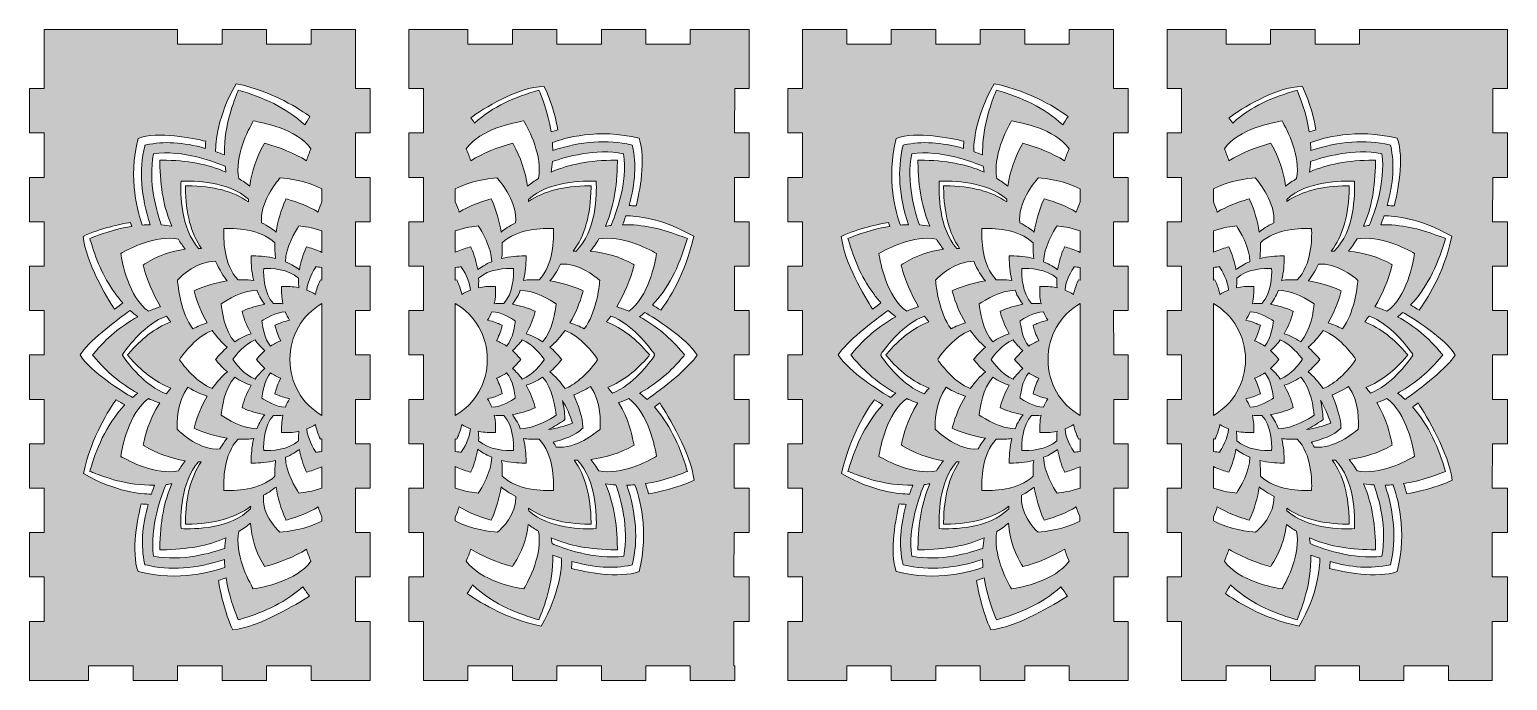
# Model space of a CAD drawing. Header units: inches. Extents: x 30 to 890, y 151 to 529.
import ezdxf

# ---------------------------------------------------------------- set-up
doc = ezdxf.new("R2010")
doc.units = ezdxf.units.IN
doc.header["$MEASUREMENT"] = 0
doc.layers.add('_U+0421_U+043B_U+043E_U+0439 1', color=7, linetype='Continuous')

# ---------------------------------------------------------------- blocks, each defined once
blk = doc.blocks.new('block 2')
at = {"layer": '_U+0421_U+043B_U+043E_U+0439 1', "true_color": 0x1a1523}
h = blk.add_hatch(color=250, dxfattribs=at)
h.dxf.hatch_style = 2
edge = h.paths.add_edge_path()
edge.add_spline(control_points=[(228.36, 494.87), (228.36, 494.87), (219.85, 494.87), (219.85, 494.87), (219.84, 525.35), (219.84, 518.24), (219.84, 529.18), (219.84, 529.18), (193.98, 529.18), (193.98, 529.18), (193.98, 529.18), (193.98, 520.68), (193.98, 520.68), (193.98, 520.68), (168.12, 520.68), (168.12, 520.68), (168.12, 520.68), (168.12, 529.18), (168.12, 529.18), (168.12, 529.18), (142.26, 529.18), (142.26, 529.18), (142.26, 529.18), (142.26, 520.68), (142.26, 520.68), (142.26, 520.68), (116.4, 520.68), (116.4, 520.68), (116.4, 520.68), (116.4, 529.18), (116.4, 529.18), (116.4, 529.18), (38.83, 529.18), (38.83, 529.18), (38.83, 516.95), (38.83, 507.08), (38.83, 494.87), (38.83, 494.87), (30.32, 494.87), (30.32, 494.87), (30.32, 494.87), (30.32, 469.06), (30.32, 469.06), (30.32, 469.06), (38.83, 469.06), (38.83, 469.06), (38.83, 469.06), (38.83, 443.25), (38.83, 443.25), (38.83, 443.25), (30.32, 443.25), (30.32, 443.25), (30.32, 443.25), (30.32, 417.43), (30.32, 417.43), (30.32, 417.43), (38.83, 417.43), (38.83, 417.43), (38.83, 417.43), (38.83, 391.62), (38.83, 391.62), (38.83, 391.62), (30.32, 391.62), (30.32, 391.62), (30.32, 391.62), (30.32, 365.81), (30.32, 365.81), (30.32, 365.81), (38.83, 365.81), (38.83, 365.81), (38.83, 365.81), (38.83, 340), (38.83, 340), (38.83, 340), (30.32, 340), (30.32, 340), (30.32, 340), (30.32, 314.19), (30.32, 314.19), (30.32, 314.19), (38.83, 314.19), (38.83, 314.19), (38.83, 314.19), (38.83, 288.38), (38.83, 288.38), (38.83, 288.38), (30.32, 288.38), (30.32, 288.38), (30.32, 288.38), (30.32, 262.56), (30.32, 262.56), (30.32, 262.56), (38.83, 262.56), (38.83, 262.56), (38.83, 262.56), (38.83, 236.75), (38.83, 236.75), (38.83, 236.75), (30.32, 236.75), (30.32, 236.75), (30.32, 236.75), (30.32, 210.94), (30.32, 210.94), (30.32, 210.94), (38.83, 210.94), (38.83, 210.94), (38.83, 210.94), (38.83, 185.13), (38.83, 185.13), (38.83, 185.13), (30.32, 185.13), (30.32, 185.13), (30.32, 185.13), (30.32, 150.8), (30.32, 150.8), (42.75, 150.8), (52.27, 150.8), (64.69, 150.8), (64.69, 150.8), (64.69, 159.31), (64.69, 159.31), (64.69, 159.31), (90.55, 159.31), (90.55, 159.31), (90.55, 159.31), (90.55, 150.8), (90.55, 150.8), (90.55, 150.8), (116.4, 150.8), (116.4, 150.8), (116.4, 150.8), (116.4, 159.31), (116.4, 159.31), (116.4, 159.31), (142.26, 159.31), (142.26, 159.31), (142.26, 159.31), (142.26, 150.8), (142.26, 150.8), (142.26, 150.8), (168.12, 150.8), (168.12, 150.8), (168.12, 150.8), (168.12, 159.31), (168.12, 159.31), (168.12, 159.31), (193.98, 159.31), (193.98, 159.31), (193.98, 159.31), (193.98, 150.8), (193.98, 150.8), (206.27, 150.8), (216.07, 150.8), (228.36, 150.8), (228.36, 150.8), (228.36, 185.13), (228.36, 185.13), (228.36, 185.13), (219.89, 185.13), (219.89, 185.13), (219.89, 185.13), (219.89, 210.94), (219.89, 210.94), (219.89, 210.94), (228.36, 210.94), (228.36, 210.94), (228.36, 210.94), (228.36, 236.75), (228.36, 236.75), (228.36, 236.75), (219.88, 236.75), (219.88, 236.75), (219.88, 236.75), (219.88, 262.56), (219.88, 262.56), (219.88, 262.56), (228.36, 262.56), (228.36, 262.56), (228.36, 262.56), (228.36, 288.38), (228.36, 288.38), (228.36, 288.38), (219.87, 288.38), (219.87, 288.38), (219.87, 288.38), (219.87, 314.19), (219.87, 314.19), (219.87, 314.19), (228.36, 314.19), (228.36, 314.19), (228.36, 314.19), (228.36, 340), (228.36, 340), (228.36, 340), (219.87, 340), (219.87, 340), (219.87, 340), (219.86, 365.81), (219.86, 365.81), (219.86, 365.81), (228.36, 365.81), (228.36, 365.81), (228.36, 365.81), (228.36, 391.62), (228.36, 391.62), (228.36, 391.62), (219.86, 391.62), (219.86, 391.62), (219.86, 391.62), (219.85, 417.44), (219.85, 417.44), (219.85, 417.44), (228.36, 417.44), (228.36, 417.44), (228.36, 417.44), (228.36, 443.25), (228.36, 443.25), (228.36, 443.25), (219.85, 443.25), (219.85, 443.25), (219.85, 443.25), (219.85, 469.06), (219.85, 469.06), (219.85, 469.06), (228.36, 469.06), (228.36, 469.06), (228.36, 469.06), (228.36, 494.87), (228.36, 494.87), (228.36, 494.87), (228.36, 494.87), (228.36, 494.87)], knot_values=[0, 0, 0, 0, 1, 1, 1, 2, 2, 2, 3, 3, 3, 4, 4, 4, 5, 5, 5, 6, 6, 6, 7, 7, 7, 8, 8, 8, 9, 9, 9, 10, 10, 10, 11, 11, 11, 12, 12, 12, 13, 13, 13, 14, 14, 14, 15, 15, 15, 16, 16, 16, 17, 17, 17, 18, 18, 18, 19, 19, 19, 20, 20, 20, 21, 21, 21, 22, 22, 22, 23, 23, 23, 24, 24, 24, 25, 25, 25, 26, 26, 26, 27, 27, 27, 28, 28, 28, 29, 29, 29, 30, 30, 30, 31, 31, 31, 32, 32, 32, 33, 33, 33, 34, 34, 34, 35, 35, 35, 36, 36, 36, 37, 37, 37, 38, 38, 38, 39, 39, 39, 40, 40, 40, 41, 41, 41, 42, 42, 42, 43, 43, 43, 44, 44, 44, 45, 45, 45, 46, 46, 46, 47, 47, 47, 48, 48, 48, 49, 49, 49, 50, 50, 50, 51, 51, 51, 52, 52, 52, 53, 53, 53, 54, 54, 54, 55, 55, 55, 56, 56, 56, 57, 57, 57, 58, 58, 58, 59, 59, 59, 60, 60, 60, 61, 61, 61, 62, 62, 62, 63, 63, 63, 64, 64, 64, 65, 65, 65, 66, 66, 66, 67, 67, 67, 68, 68, 68, 69, 69, 69, 70, 70, 70, 71, 71, 71, 72, 72, 72, 73, 73, 73, 74, 74, 74, 75, 75, 75, 76, 76, 76, 77, 77, 77, 77], degree=3, periodic=1)
edge = h.paths.add_edge_path()
edge.add_spline(control_points=[(173.38, 396.08), (168.78, 397.22), (164.73, 397.52), (160.17, 397.58), (160.17, 397.58), (159.14, 397.6), (159.14, 397.6), (159.14, 397.6), (159.16, 396.57), (159.16, 396.57), (159.22, 392.6), (159.44, 388.28), (160.66, 383.36), (158.5, 383.62), (156.52, 383.76), (154.3, 383.76), (153.43, 383.76), (152.53, 383.74), (151.57, 383.69), (143.22, 392.27), (143.01, 407.67), (143.26, 413.48), (149.07, 413.73), (164.46, 413.53), (173.04, 405.17), (172.88, 401.74), (173.03, 399.09), (173.38, 396.08)], knot_values=[0, 0, 0, 0, 1, 1, 1, 2, 2, 2, 3, 3, 3, 4, 4, 4, 5, 5, 5, 6, 6, 6, 7, 7, 7, 8, 8, 8, 9, 9, 9, 9], degree=3, periodic=1)
edge = h.paths.add_edge_path()
edge.add_spline(control_points=[(186.93, 379.05), (182.99, 379.94), (180.07, 379.9), (178.26, 379.88), (178.26, 379.88), (176.88, 379.86), (176.88, 379.86), (176.88, 379.86), (176.86, 378.48), (176.86, 378.48), (176.84, 376.78), (176.79, 373.76), (177.65, 369.81), (176.73, 369.91), (175.48, 370.01), (173.92, 370.01), (173.37, 370.01), (172.79, 370), (172.16, 369.97), (166.58, 375.79), (166.32, 386.05), (166.48, 390.26), (170.69, 390.41), (180.95, 390.16), (186.77, 384.57), (186.66, 382.17), (186.78, 380.41), (186.93, 379.05)], knot_values=[0, 0, 0, 0, 1, 1, 1, 2, 2, 2, 3, 3, 3, 4, 4, 4, 5, 5, 5, 6, 6, 6, 7, 7, 7, 8, 8, 8, 9, 9, 9, 9], degree=3, periodic=1)
edge = h.paths.add_edge_path()
edge.add_spline(control_points=[(186.77, 290.17), (180.94, 284.58), (170.68, 284.32), (166.48, 284.48), (166.32, 288.69), (166.57, 298.95), (172.17, 304.78), (174.41, 304.67), (175.95, 304.75), (177.69, 304.94), (176.81, 300.84), (176.84, 297.88), (176.86, 296.21), (176.86, 296.21), (176.87, 294.88), (176.87, 294.88), (176.87, 294.88), (178.29, 294.86), (178.29, 294.86), (180.1, 294.84), (183, 294.8), (186.93, 295.68), (186.79, 294.44), (186.66, 292.58), (186.77, 290.17)], knot_values=[0, 0, 0, 0, 1, 1, 1, 2, 2, 2, 3, 3, 3, 4, 4, 4, 5, 5, 5, 6, 6, 6, 7, 7, 7, 8, 8, 8, 8], degree=3, periodic=1)
edge = h.paths.add_edge_path()
edge.add_spline(control_points=[(173.04, 269.57), (164.46, 261.22), (149.07, 261.01), (143.26, 261.26), (143.01, 267.07), (143.22, 282.47), (151.57, 291.05), (155.48, 290.86), (158.27, 291.09), (160.66, 291.38), (159.45, 286.48), (159.22, 282.15), (159.16, 278.18), (159.16, 278.18), (159.14, 277.15), (159.14, 277.15), (159.14, 277.15), (160.17, 277.16), (160.17, 277.16), (164.14, 277.22), (168.47, 277.45), (173.37, 278.66), (173.02, 275.66), (172.87, 273.01), (173.04, 269.57)], knot_values=[0, 0, 0, 0, 1, 1, 1, 2, 2, 2, 3, 3, 3, 4, 4, 4, 5, 5, 5, 6, 6, 6, 7, 7, 7, 8, 8, 8, 8], degree=3, periodic=1)
edge = h.paths.add_edge_path()
edge.add_spline(control_points=[(84.48, 340), (84.48, 340), (84.58, 340.15), (84.58, 340.15), (84.58, 340.15), (84.44, 340.37), (84.44, 340.37), (87.72, 345.11), (97.54, 358.04), (109.86, 362.65), (110.68, 361.49), (111.52, 360.35), (112.39, 359.25), (103.05, 355.41), (95.23, 349.47), (87.87, 340.65), (87.87, 340.65), (87.33, 340.01), (87.33, 340.01), (87.33, 340.01), (87.87, 339.37), (87.87, 339.37), (95.26, 330.51), (103.12, 324.55), (112.49, 320.73), (111.23, 319.3), (110.38, 318.26), (109.72, 317.42), (97.46, 322.08), (87.7, 334.92), (84.44, 339.64), (84.44, 339.64), (84.59, 339.85), (84.59, 339.85), (84.59, 339.85), (84.48, 340), (84.48, 340)], knot_values=[0, 0, 0, 0, 1, 1, 1, 2, 2, 2, 3, 3, 3, 4, 4, 4, 5, 5, 5, 6, 6, 6, 7, 7, 7, 8, 8, 8, 9, 9, 9, 10, 10, 10, 11, 11, 11, 12, 12, 12, 12], degree=3, periodic=1)
edge = h.paths.add_edge_path()
edge.add_spline(control_points=[(99.5, 314.61), (102.06, 313.47), (104.04, 312.77), (105.99, 312.14), (99.45, 301.83), (97.45, 292.51), (96.77, 289.38), (96.68, 288.93), (96.61, 288.6), (96.56, 288.42), (96.56, 288.42), (96.4, 287.56), (96.4, 287.56), (96.4, 287.56), (96.96, 287.3), (96.96, 287.3), (96.96, 287.3), (97.06, 287.23), (97.06, 287.23), (103.86, 282.96), (112.45, 279.84), (120.9, 278.56), (119.47, 276.73), (118.11, 274.73), (116.84, 272.59), (103.74, 270.16), (88.56, 278.05), (83.34, 281.08), (84.17, 286.49), (87.92, 306.22), (99.5, 314.61)], knot_values=[0, 0, 0, 0, 1, 1, 1, 2, 2, 2, 3, 3, 3, 4, 4, 4, 5, 5, 5, 6, 6, 6, 7, 7, 7, 8, 8, 8, 9, 9, 9, 10, 10, 10, 10], degree=3, periodic=1)
edge = h.paths.add_edge_path()
edge.add_spline(control_points=[(106.07, 452.29), (106.29, 437.05), (108.45, 425.4), (113.07, 414.83), (111.09, 415.17), (109.04, 415.42), (106.94, 415.57), (104.28, 423.02), (99.11, 440.58), (102.41, 456.89), (118.99, 459.63), (138.96, 451.84), (144.06, 449.67), (144.2, 448.51), (144.36, 447.39), (144.54, 446.31), (133.97, 450.93), (122.31, 453.09), (107.08, 453.31), (107.08, 453.31), (106.05, 453.32), (106.05, 453.32), (106.05, 453.32), (106.07, 452.29), (106.07, 452.29)], knot_values=[0, 0, 0, 0, 1, 1, 1, 2, 2, 2, 3, 3, 3, 4, 4, 4, 5, 5, 5, 6, 6, 6, 7, 7, 7, 8, 8, 8, 8], degree=3, periodic=1)
edge = h.paths.add_edge_path()
edge.add_spline(control_points=[(118.4, 440.98), (125.68, 441.32), (145.97, 441.2), (157.67, 430.51), (157.66, 429.99), (157.65, 429.47), (157.65, 428.96), (148.75, 435.17), (137.34, 438.18), (121.99, 438.4), (121.99, 438.4), (120.96, 438.41), (120.96, 438.41), (120.96, 438.41), (120.98, 437.38), (120.98, 437.38), (121.19, 422.15), (124.16, 410.8), (130.28, 401.92), (129.73, 401.94), (129.18, 401.96), (128.63, 401.96), (118.17, 413.7), (118.06, 433.76), (118.4, 440.98)], knot_values=[0, 0, 0, 0, 1, 1, 1, 2, 2, 2, 3, 3, 3, 4, 4, 4, 5, 5, 5, 6, 6, 6, 7, 7, 7, 8, 8, 8, 8], degree=3, periodic=1)
edge = h.paths.add_edge_path()
edge.add_spline(control_points=[(138.51, 394.5), (140.69, 389.29), (143.21, 385.55), (145.25, 383.05), (138.92, 382.09), (132.43, 380.2), (126.79, 377.64), (126.79, 377.64), (126.02, 377.29), (126.02, 377.29), (126.02, 377.29), (126.23, 376.48), (126.23, 376.48), (127.78, 370.49), (130.4, 364.21), (133.64, 358.67), (130.59, 357.69), (128.08, 356.63), (125.35, 355.18), (118.4, 364.22), (116.65, 379.45), (116.3, 383.48), (118.71, 386.01), (127.89, 394.84), (138.51, 394.5)], knot_values=[0, 0, 0, 0, 1, 1, 1, 2, 2, 2, 3, 3, 3, 4, 4, 4, 5, 5, 5, 6, 6, 6, 7, 7, 7, 8, 8, 8, 8], degree=3, periodic=1)
edge = h.paths.add_edge_path()
edge.add_spline(control_points=[(173.32, 356.14), (173.71, 354.63), (174.4, 351.92), (176.35, 348.31), (174.43, 347.54), (172.4, 346.45), (170.48, 345.15), (166.78, 349.47), (165.7, 357.23), (165.44, 359.87), (167.49, 361.21), (173.57, 364.86), (179.02, 365.17), (179.71, 363.32), (180.56, 361.66), (181.53, 360.19), (177.74, 359.4), (175.37, 358.33), (174.02, 357.72), (174.02, 357.72), (173.02, 357.27), (173.02, 357.27), (173.02, 357.27), (173.32, 356.14), (173.32, 356.14)], knot_values=[0, 0, 0, 0, 1, 1, 1, 2, 2, 2, 3, 3, 3, 4, 4, 4, 5, 5, 5, 6, 6, 6, 7, 7, 7, 8, 8, 8, 8], degree=3, periodic=1)
edge = h.paths.add_edge_path()
edge.add_spline(control_points=[(163.02, 336.42), (163.91, 335.36), (165.08, 333.95), (167.07, 332.21), (165.04, 330.46), (163.15, 328.36), (161.43, 325.94), (155.16, 328.43), (150.09, 335.14), (148.55, 337.35), (148.55, 337.35), (148.59, 337.46), (148.59, 337.46), (150.14, 339.67), (155.2, 346.32), (161.43, 348.8), (163.15, 346.38), (165.04, 344.28), (167.07, 342.53), (165.08, 340.79), (163.9, 339.38), (163.01, 338.31), (163.01, 338.31), (162.23, 337.37), (162.23, 337.37), (162.23, 337.37), (163.02, 336.42), (163.02, 336.42)], knot_values=[0, 0, 0, 0, 1, 1, 1, 2, 2, 2, 3, 3, 3, 4, 4, 4, 5, 5, 5, 6, 6, 6, 7, 7, 7, 8, 8, 8, 9, 9, 9, 9], degree=3, periodic=1)
edge = h.paths.add_edge_path()
edge.add_spline(control_points=[(117.65, 337.64), (120.19, 341.3), (127.43, 350.72), (136.51, 354.19), (139.18, 350.4), (142.14, 347.14), (145.32, 344.5), (142.73, 342.35), (140.87, 340.32), (138.94, 338.01), (138.94, 338.01), (138.4, 337.37), (138.4, 337.37), (138.4, 337.37), (138.94, 336.73), (138.94, 336.73), (140.93, 334.35), (142.74, 332.39), (145.33, 330.24), (142.14, 327.6), (139.18, 324.35), (136.51, 320.55), (127.33, 324.06), (120.05, 333.62), (117.56, 337.22), (117.56, 337.22), (117.75, 337.49), (117.75, 337.49), (117.75, 337.49), (117.65, 337.64), (117.65, 337.64)], knot_values=[0, 0, 0, 0, 1, 1, 1, 2, 2, 2, 3, 3, 3, 4, 4, 4, 5, 5, 5, 6, 6, 6, 7, 7, 7, 8, 8, 8, 9, 9, 9, 10, 10, 10, 10], degree=3, periodic=1)
edge = h.paths.add_edge_path()
edge.add_spline(control_points=[(149.6, 327.08), (152.82, 324.96), (155.84, 323.46), (159.14, 322.36), (156.94, 318.54), (155.17, 314.26), (154.12, 310.17), (154.12, 310.17), (153.9, 309.36), (153.9, 309.36), (153.9, 309.36), (154.67, 309.01), (154.67, 309.01), (158.48, 307.28), (162.85, 305.99), (167.15, 305.3), (165.7, 303.46), (163.99, 300.79), (162.51, 297.15), (154.33, 297.17), (145.09, 302.74), (141.73, 304.96), (142.08, 308.61), (143.68, 320.82), (149.6, 327.08)], knot_values=[0, 0, 0, 0, 1, 1, 1, 2, 2, 2, 3, 3, 3, 4, 4, 4, 5, 5, 5, 6, 6, 6, 7, 7, 7, 8, 8, 8, 8], degree=3, periodic=1)
edge = h.paths.add_edge_path()
edge.add_spline(control_points=[(154.67, 365.73), (154.67, 365.73), (153.9, 365.39), (153.9, 365.39), (153.9, 365.39), (154.11, 364.57), (154.11, 364.57), (155.17, 360.48), (156.94, 356.2), (159.14, 352.38), (155.86, 351.28), (152.78, 349.76), (149.6, 347.66), (143.68, 353.91), (142.08, 366.13), (141.73, 369.79), (145.08, 372), (154.32, 377.57), (162.51, 377.59), (163.98, 373.94), (165.69, 371.28), (167.15, 369.45), (162.85, 368.75), (158.48, 367.46), (154.67, 365.73)], knot_values=[0, 0, 0, 0, 1, 1, 1, 2, 2, 2, 3, 3, 3, 4, 4, 4, 5, 5, 5, 6, 6, 6, 7, 7, 7, 8, 8, 8, 8], degree=3, periodic=1)
edge = h.paths.add_edge_path()
edge.add_spline(control_points=[(122.45, 321.2), (127.01, 318.52), (130.26, 317.16), (133.64, 316.07), (130.4, 310.53), (127.78, 304.25), (126.23, 298.26), (126.23, 298.26), (126.02, 297.45), (126.02, 297.45), (126.02, 297.45), (126.79, 297.1), (126.79, 297.1), (132.43, 294.54), (138.92, 292.65), (145.25, 291.69), (144.01, 290.16), (142.5, 288.07), (141, 285.37), (129.69, 284.44), (118.85, 294.17), (116.14, 296.8), (115.99, 300.16), (115.92, 312.76), (122.45, 321.2)], knot_values=[0, 0, 0, 0, 1, 1, 1, 2, 2, 2, 3, 3, 3, 4, 4, 4, 5, 5, 5, 6, 6, 6, 7, 7, 7, 8, 8, 8, 8], degree=3, periodic=1)
edge = h.paths.add_edge_path()
edge.add_spline(control_points=[(113.07, 265.18), (108.45, 254.62), (106.29, 242.96), (106.07, 227.72), (106.07, 227.72), (106.05, 226.69), (106.05, 226.69), (106.05, 226.69), (107.08, 226.71), (107.08, 226.71), (122.31, 226.92), (133.97, 229.09), (144.54, 233.71), (144.2, 231.73), (143.95, 229.68), (143.8, 227.58), (136.34, 224.93), (118.76, 219.76), (102.49, 223.05), (99.74, 239.61), (107.53, 259.6), (109.7, 264.7), (110.84, 264.83), (111.97, 264.99), (113.07, 265.18)], knot_values=[0, 0, 0, 0, 1, 1, 1, 2, 2, 2, 3, 3, 3, 4, 4, 4, 5, 5, 5, 6, 6, 6, 7, 7, 7, 8, 8, 8, 8], degree=3, periodic=1)
edge = h.paths.add_edge_path()
edge.add_spline(control_points=[(118.39, 239.04), (118.06, 246.21), (118.16, 266.12), (128.48, 277.88), (129.05, 277.87), (129.57, 277.86), (130.1, 277.87), (124.1, 269), (121.19, 257.75), (120.98, 242.67), (120.98, 242.67), (120.96, 241.64), (120.96, 241.64), (120.96, 241.64), (121.99, 241.66), (121.99, 241.66), (137.96, 241.88), (150.08, 245.28), (158.94, 252.03), (158.9, 251.55), (158.85, 251.08), (158.82, 250.62), (147.35, 238.85), (126.02, 238.68), (118.39, 239.04)], knot_values=[0, 0, 0, 0, 1, 1, 1, 2, 2, 2, 3, 3, 3, 4, 4, 4, 5, 5, 5, 6, 6, 6, 7, 7, 7, 8, 8, 8, 8], degree=3, periodic=1)
edge = h.paths.add_edge_path()
edge.add_spline(control_points=[(179.06, 309.58), (173.6, 309.86), (167.5, 313.53), (165.44, 314.87), (165.7, 317.51), (166.78, 325.27), (170.48, 329.59), (172.4, 328.3), (174.43, 327.21), (176.35, 326.43), (174.6, 323.2), (173.87, 320.73), (173.23, 318.29), (173.23, 318.29), (173.02, 317.47), (173.02, 317.47), (173.02, 317.47), (173.79, 317.12), (173.79, 317.12), (175.87, 316.19), (178.17, 315.23), (181.55, 314.54), (180.6, 313.08), (179.76, 311.42), (179.06, 309.58)], knot_values=[0, 0, 0, 0, 1, 1, 1, 2, 2, 2, 3, 3, 3, 4, 4, 4, 5, 5, 5, 6, 6, 6, 7, 7, 7, 8, 8, 8, 8], degree=3, periodic=1)
edge = h.paths.add_edge_path()
edge.add_spline(control_points=[(151.95, 442.54), (149.51, 455.63), (157.4, 470.82), (160.44, 476.03), (165.85, 475.21), (185.59, 471.45), (193.97, 459.87), (192.84, 457.33), (192.09, 455.24), (191.36, 452.95), (183.99, 457.31), (175.64, 460.82), (167.7, 462.87), (167.7, 462.87), (166.96, 463.06), (166.96, 463.06), (166.96, 463.06), (166.58, 462.4), (166.58, 462.4), (162.47, 455.25), (159.57, 446.7), (158.32, 438.15), (156.39, 439.7), (154.26, 441.17), (151.95, 442.54)], knot_values=[0, 0, 0, 0, 1, 1, 1, 2, 2, 2, 3, 3, 3, 4, 4, 4, 5, 5, 5, 6, 6, 6, 7, 7, 7, 8, 8, 8, 8], degree=3, periodic=1)
edge = h.paths.add_edge_path()
edge.add_spline(control_points=[(150.4, 497.71), (172.37, 492.98), (188.07, 482.54), (193.37, 478.63), (192.15, 476.72), (191.11, 475.03), (190.32, 473.73), (179.36, 484.02), (166.11, 489.72), (151.67, 494), (150.16, 489.93), (144.31, 476.67), (143.71, 460.52), (143.64, 459.14), (143.62, 457.74), (143.64, 456.34), (141.97, 457), (140.24, 457.64), (138.48, 458.23), (138.47, 463.46), (139.51, 478.74), (150.4, 497.71)], knot_values=[0, 0, 0, 0, 1, 1, 1, 2, 2, 2, 3, 3, 3, 4, 4, 4, 5, 5, 5, 6, 6, 6, 7, 7, 7, 7], degree=3, periodic=1)
edge = h.paths.add_edge_path()
edge.add_spline(control_points=[(93.43, 465.94), (105, 470.24), (125.46, 465.99), (132.78, 464.23), (132.63, 462.79), (132.54, 461.41), (132.5, 460.09), (119.42, 463.75), (108.45, 464.4), (98.06, 462.12), (98.06, 462.12), (97.45, 461.99), (97.45, 461.99), (97.45, 461.99), (97.3, 461.39), (97.3, 461.39), (93.95, 447.73), (95.07, 431.96), (100.52, 415.72), (98.96, 415.69), (97.39, 415.62), (95.88, 415.5), (93.42, 422.08), (87.37, 442.06), (93.43, 465.94)], knot_values=[0, 0, 0, 0, 1, 1, 1, 2, 2, 2, 3, 3, 3, 4, 4, 4, 5, 5, 5, 6, 6, 6, 7, 7, 7, 8, 8, 8, 8], degree=3, periodic=1)
edge = h.paths.add_edge_path()
edge.add_spline(control_points=[(116.84, 407.42), (118.1, 405.29), (119.46, 403.3), (120.88, 401.49), (112.58, 400.41), (104.8, 397.61), (97.73, 393.17), (97.42, 392.97), (97.21, 392.84), (97.1, 392.78), (97.1, 392.78), (96.32, 392.39), (96.32, 392.39), (96.32, 392.39), (96.36, 392.27), (96.36, 392.27), (96.36, 392.27), (96.35, 392.26), (96.35, 392.26), (96.35, 392.26), (96.53, 391.57), (96.53, 391.57), (98.56, 383.71), (102.06, 375.39), (106.42, 368.01), (104.19, 367.31), (102.05, 366.54), (99.5, 365.41), (87.94, 373.78), (84.18, 393.52), (83.34, 398.94), (88.56, 401.97), (103.75, 409.86), (116.84, 407.42)], knot_values=[0, 0, 0, 0, 1, 1, 1, 2, 2, 2, 3, 3, 3, 4, 4, 4, 5, 5, 5, 6, 6, 6, 7, 7, 7, 8, 8, 8, 9, 9, 9, 10, 10, 10, 11, 11, 11, 11], degree=3, periodic=1)
edge = h.paths.add_edge_path()
edge.add_spline(control_points=[(88.96, 417.11), (89.22, 416.3), (89.48, 415.53), (89.74, 414.78), (79.14, 413.14), (70.64, 409.76), (67.36, 408.46), (66.9, 408.28), (66.52, 408.13), (66.25, 408.03), (66.25, 408.03), (65.38, 407.7), (65.38, 407.7), (65.38, 407.7), (65.64, 406.81), (65.64, 406.81), (68.94, 395.66), (72.63, 386.17), (79.93, 376.04), (79.93, 376.04), (80.19, 375.68), (80.19, 375.68), (81.59, 373.76), (83.06, 371.93), (84.57, 370.24), (83.27, 369.31), (81.58, 368.08), (79.66, 366.64), (75.13, 373.74), (63.19, 393.66), (61.47, 408.97), (71.22, 413.5), (83.34, 416.08), (88.96, 417.11)], knot_values=[0, 0, 0, 0, 1, 1, 1, 2, 2, 2, 3, 3, 3, 4, 4, 4, 5, 5, 5, 6, 6, 6, 7, 7, 7, 8, 8, 8, 9, 9, 9, 10, 10, 10, 11, 11, 11, 11], degree=3, periodic=1)
edge = h.paths.add_edge_path()
edge.add_spline(control_points=[(88.81, 365.9), (90.28, 364.55), (91.76, 363.32), (93.22, 362.23), (83.02, 356.53), (75.48, 350.19), (67.52, 340.65), (67.52, 340.65), (66.98, 340.01), (66.98, 340.01), (66.98, 340.01), (67.52, 339.37), (67.52, 339.37), (75.48, 329.83), (83.01, 323.49), (93.23, 317.78), (92.2, 317.02), (91.16, 316.19), (90.12, 315.29), (84.85, 318.41), (65.63, 330.22), (59.76, 340.03), (64.12, 347.29), (79.66, 359.41), (88.81, 365.9)], knot_values=[0, 0, 0, 0, 1, 1, 1, 2, 2, 2, 3, 3, 3, 4, 4, 4, 5, 5, 5, 6, 6, 6, 7, 7, 7, 8, 8, 8, 8], degree=3, periodic=1)
edge = h.paths.add_edge_path()
edge.add_spline(control_points=[(61.66, 271.03), (66.4, 293.01), (76.83, 308.71), (80.75, 314.01), (82.66, 312.78), (84.35, 311.75), (85.65, 310.96), (74.25, 298.82), (68.97, 284.45), (65.64, 273.21), (65.64, 273.21), (65.37, 272.31), (65.37, 272.31), (65.37, 272.31), (66.25, 271.99), (66.25, 271.99), (66.67, 271.83), (67.17, 271.64), (67.74, 271.42), (73.5, 269.18), (86.74, 264.04), (103.03, 264.28), (102.49, 262.91), (101.83, 261.16), (101.14, 259.12), (101.11, 259.12), (101.08, 259.12), (101.05, 259.12), (95.75, 259.12), (80.54, 260.21), (61.66, 271.03)], knot_values=[0, 0, 0, 0, 1, 1, 1, 2, 2, 2, 3, 3, 3, 4, 4, 4, 5, 5, 5, 6, 6, 6, 7, 7, 7, 8, 8, 8, 9, 9, 9, 10, 10, 10, 10], degree=3, periodic=1)
edge = h.paths.add_edge_path()
edge.add_spline(control_points=[(93.44, 214.07), (89.14, 225.64), (93.39, 246.1), (95.15, 253.42), (96.58, 253.27), (97.96, 253.18), (99.29, 253.14), (95.62, 240.06), (94.98, 229.09), (97.25, 218.7), (97.25, 218.7), (97.39, 218.09), (97.39, 218.09), (97.39, 218.09), (97.99, 217.94), (97.99, 217.94), (111.65, 214.59), (127.41, 215.71), (143.65, 221.16), (143.68, 219.62), (143.76, 218.03), (143.88, 216.52), (137.28, 214.07), (117.26, 208.02), (93.44, 214.07)], knot_values=[0, 0, 0, 0, 1, 1, 1, 2, 2, 2, 3, 3, 3, 4, 4, 4, 5, 5, 5, 6, 6, 6, 7, 7, 7, 8, 8, 8, 8], degree=3, periodic=1)
edge = h.paths.add_edge_path()
edge.add_spline(control_points=[(148.46, 180.17), (143.68, 190.46), (141.11, 203.11), (140.1, 208.95), (141.67, 209.4), (143.17, 209.88), (144.59, 210.38), (146.21, 199.98), (149.43, 191.78), (150.84, 188.2), (151.05, 187.67), (151.22, 187.23), (151.35, 186.89), (151.35, 186.89), (151.67, 186.01), (151.67, 186.01), (151.67, 186.01), (152.57, 186.28), (152.57, 186.28), (164, 189.67), (177.24, 194.57), (189.14, 205.2), (190.14, 203.81), (191.48, 201.96), (193.06, 199.86), (185.48, 194.98), (164.01, 181.98), (148.46, 180.17)], knot_values=[0, 0, 0, 0, 1, 1, 1, 2, 2, 2, 3, 3, 3, 4, 4, 4, 5, 5, 5, 6, 6, 6, 7, 7, 7, 8, 8, 8, 9, 9, 9, 9], degree=3, periodic=1)
edge = h.paths.add_edge_path()
edge.add_spline(control_points=[(160.44, 203.98), (157.4, 209.2), (149.51, 224.37), (151.95, 237.48), (154.45, 238.96), (156.74, 240.56), (158.79, 242.24), (159.39, 233.45), (161.91, 225.4), (166.27, 218.28), (166.43, 218.01), (166.55, 217.83), (166.59, 217.73), (166.59, 217.73), (166.96, 216.97), (166.96, 216.97), (166.96, 216.97), (167.09, 217.01), (167.09, 217.01), (167.09, 217.01), (167.1, 216.99), (167.1, 216.99), (167.1, 216.99), (167.78, 217.16), (167.78, 217.16), (175.66, 219.21), (183.99, 222.7), (191.36, 227.06), (192.09, 224.77), (192.84, 222.68), (193.97, 220.14), (185.59, 208.58), (165.85, 204.81), (160.44, 203.98)], knot_values=[0, 0, 0, 0, 1, 1, 1, 2, 2, 2, 3, 3, 3, 4, 4, 4, 5, 5, 5, 6, 6, 6, 7, 7, 7, 8, 8, 8, 9, 9, 9, 10, 10, 10, 11, 11, 11, 11], degree=3, periodic=1)
edge = h.paths.add_edge_path()
edge.add_spline(control_points=[(200.28, 243.47), (191.41, 238.65), (179.89, 237.28), (175.89, 236.94), (173, 239.64), (165.39, 247.84), (166.3, 258.42), (169.51, 260.11), (171.95, 261.84), (173.69, 263.25), (174.64, 256.93), (176.54, 250.44), (179.1, 244.79), (179.1, 244.79), (179.44, 244.02), (179.44, 244.02), (179.44, 244.02), (180.26, 244.24), (180.26, 244.24), (186.25, 245.79), (192.53, 248.4), (198.07, 251.64), (198.65, 249.81), (199.31, 248.04), (200.29, 245.93), (200.29, 245.93), (200.28, 243.47), (200.28, 243.47)], knot_values=[0, 0, 0, 0, 1, 1, 1, 2, 2, 2, 3, 3, 3, 4, 4, 4, 5, 5, 5, 6, 6, 6, 7, 7, 7, 8, 8, 8, 9, 9, 9, 9], degree=3, periodic=1)
edge = h.paths.add_edge_path()
edge.add_spline(control_points=[(200.29, 262.6), (195, 260.69), (189.58, 259.98), (186.96, 259.73), (185.07, 262.59), (179.18, 272.2), (179.15, 280.51), (182.8, 281.99), (185.46, 283.7), (187.29, 285.15), (187.99, 280.84), (189.28, 276.48), (191.01, 272.67), (191.01, 272.67), (191.36, 271.91), (191.36, 271.91), (191.36, 271.91), (192.17, 272.12), (192.17, 272.12), (194.87, 272.82), (197.6, 273.8), (200.3, 275.05), (200.3, 275.05), (200.29, 262.6), (200.29, 262.6)], knot_values=[0, 0, 0, 0, 1, 1, 1, 2, 2, 2, 3, 3, 3, 4, 4, 4, 5, 5, 5, 6, 6, 6, 7, 7, 7, 8, 8, 8, 8], degree=3, periodic=1)
edge = h.paths.add_edge_path()
edge.add_spline(control_points=[(200.3, 283.93), (198.86, 283.66), (197.64, 283.52), (196.87, 283.44), (195.52, 285.5), (191.85, 291.61), (191.57, 297.07), (193.42, 297.78), (195.08, 298.61), (196.54, 299.57), (197.33, 295.76), (198.39, 293.4), (199, 292.06), (199, 292.06), (199.46, 291.02), (199.46, 291.02), (199.46, 291.02), (200.3, 291.24), (200.3, 291.24), (200.3, 291.24), (200.3, 283.93), (200.3, 283.93)], knot_values=[0, 0, 0, 0, 1, 1, 1, 2, 2, 2, 3, 3, 3, 4, 4, 4, 5, 5, 5, 6, 6, 6, 7, 7, 7, 7], degree=3, periodic=1)
edge = h.paths.add_edge_path()
edge.add_spline(control_points=[(200.31, 304.85), (188.61, 311.67), (181.69, 323.71), (181.69, 337.38), (181.7, 351.06), (188.64, 363.1), (200.34, 369.91), (200.34, 369.91), (200.31, 304.85), (200.31, 304.85)], knot_values=[0, 0, 0, 0, 1, 1, 1, 2, 2, 2, 3, 3, 3, 3], degree=3, periodic=1)
edge = h.paths.add_edge_path()
edge.add_spline(control_points=[(200.35, 383.49), (200.35, 383.49), (199.47, 383.72), (199.47, 383.72), (199.47, 383.72), (199.12, 382.95), (199.12, 382.95), (198, 380.46), (197.15, 378.21), (196.53, 375.18), (195.08, 376.13), (193.42, 376.96), (191.57, 377.67), (191.85, 383.13), (195.52, 389.24), (196.87, 391.3), (197.7, 391.22), (198.92, 391.07), (200.35, 390.81), (200.35, 390.81), (200.35, 383.49), (200.35, 383.49)], knot_values=[0, 0, 0, 0, 1, 1, 1, 2, 2, 2, 3, 3, 3, 4, 4, 4, 5, 5, 5, 6, 6, 6, 7, 7, 7, 7], degree=3, periodic=1)
edge = h.paths.add_edge_path()
edge.add_spline(control_points=[(200.35, 399.67), (197.64, 400.93), (194.89, 401.92), (192.17, 402.62), (192.17, 402.62), (191.35, 402.84), (191.35, 402.84), (191.35, 402.84), (191.01, 402.07), (191.01, 402.07), (189.28, 398.26), (187.98, 393.89), (187.29, 389.59), (185.45, 391.04), (182.79, 392.75), (179.15, 394.23), (179.18, 402.53), (185.07, 412.15), (186.95, 415.01), (189.29, 414.78), (194.96, 414.07), (200.35, 412.12), (200.35, 412.12), (200.35, 399.67), (200.35, 399.67)], knot_values=[0, 0, 0, 0, 1, 1, 1, 2, 2, 2, 3, 3, 3, 4, 4, 4, 5, 5, 5, 6, 6, 6, 7, 7, 7, 8, 8, 8, 8], degree=3, periodic=1)
edge = h.paths.add_edge_path()
edge.add_spline(control_points=[(200.36, 428.98), (199.46, 427.05), (198.76, 425.27), (198.06, 423.1), (192.53, 426.34), (186.25, 428.95), (180.26, 430.5), (180.26, 430.5), (179.44, 430.72), (179.44, 430.72), (179.44, 430.72), (179.1, 429.95), (179.1, 429.95), (176.54, 424.3), (174.64, 417.81), (173.69, 411.49), (171.75, 413.07), (168.96, 415.02), (165.23, 416.86), (164.04, 428.23), (173.41, 439.96), (176.09, 443.06), (180.15, 442.7), (191.6, 441.29), (200.37, 436.5), (200.37, 436.5), (200.36, 428.98), (200.36, 428.98)], knot_values=[0, 0, 0, 0, 1, 1, 1, 2, 2, 2, 3, 3, 3, 4, 4, 4, 5, 5, 5, 6, 6, 6, 7, 7, 7, 8, 8, 8, 9, 9, 9, 9], degree=3, periodic=1)
h = blk.add_hatch(color=250, dxfattribs=at)
h.dxf.hatch_style = 2
edge = h.paths.add_edge_path()
edge.add_spline(control_points=[(448.79, 494.87), (448.79, 494.87), (448.79, 529.18), (448.79, 529.18), (435.73, 529.18), (434.07, 529.18), (414.52, 529.18), (414.52, 529.18), (414.52, 520.68), (414.52, 520.68), (414.52, 520.68), (388.66, 520.68), (388.66, 520.68), (388.66, 520.68), (388.66, 529.18), (388.66, 529.18), (388.66, 529.18), (362.8, 529.18), (362.8, 529.18), (362.8, 529.18), (362.8, 520.68), (362.8, 520.68), (362.8, 520.68), (336.94, 520.68), (336.94, 520.68), (336.94, 520.68), (336.94, 529.18), (336.94, 529.18), (336.94, 529.18), (311.08, 529.18), (311.08, 529.18), (311.08, 529.18), (311.08, 520.68), (311.08, 520.68), (311.08, 520.68), (285.22, 520.68), (285.22, 520.68), (285.22, 520.68), (285.22, 529.18), (285.22, 529.18), (273.01, 529.18), (263.09, 529.18), (250.85, 529.18), (250.85, 529.18), (250.85, 494.87), (250.85, 494.87), (250.85, 494.87), (259.36, 494.87), (259.36, 494.87), (259.36, 494.87), (259.36, 469.06), (259.36, 469.06), (259.36, 469.06), (250.85, 469.06), (250.85, 469.06), (250.85, 469.06), (250.85, 443.25), (250.85, 443.25), (250.85, 443.25), (259.36, 443.25), (259.36, 443.25), (259.36, 443.25), (259.36, 417.43), (259.36, 417.43), (259.36, 417.43), (250.85, 417.43), (250.85, 417.43), (250.85, 417.43), (250.85, 391.62), (250.85, 391.62), (250.85, 391.62), (259.36, 391.62), (259.36, 391.62), (259.36, 391.62), (259.36, 365.81), (259.36, 365.81), (259.36, 365.81), (250.85, 365.81), (250.85, 365.81), (250.85, 365.81), (250.85, 340), (250.85, 340), (250.85, 340), (259.36, 340), (259.36, 340), (259.36, 340), (259.36, 314.19), (259.36, 314.19), (259.36, 314.19), (250.85, 314.19), (250.85, 314.19), (250.85, 314.19), (250.85, 288.38), (250.85, 288.38), (250.85, 288.38), (259.36, 288.38), (259.36, 288.38), (259.36, 288.38), (259.36, 262.56), (259.36, 262.56), (259.36, 262.56), (250.85, 262.56), (250.85, 262.56), (250.85, 262.56), (250.85, 236.75), (250.85, 236.75), (250.85, 236.75), (259.36, 236.75), (259.36, 236.75), (259.36, 236.75), (259.36, 210.94), (259.36, 210.94), (259.36, 210.94), (250.85, 210.94), (250.85, 210.94), (250.85, 210.94), (250.85, 185.13), (250.85, 185.13), (250.85, 185.13), (259.36, 185.13), (259.36, 185.13), (259.36, 172.87), (259.36, 163.08), (259.36, 150.8), (259.36, 150.8), (285.22, 150.8), (285.22, 150.8), (285.22, 150.8), (285.22, 159.31), (285.22, 159.31), (285.22, 159.31), (311.08, 159.31), (311.08, 159.31), (311.08, 159.31), (311.08, 150.8), (311.08, 150.8), (311.08, 150.8), (336.94, 150.8), (336.94, 150.8), (336.94, 150.8), (336.94, 159.31), (336.94, 159.31), (336.94, 159.31), (362.8, 159.31), (362.8, 159.31), (362.8, 159.31), (362.8, 150.81), (362.8, 150.81), (362.8, 150.81), (388.66, 150.81), (388.66, 150.81), (388.66, 150.81), (388.66, 159.31), (388.66, 159.31), (388.66, 159.31), (414.52, 159.3), (414.52, 159.3), (414.52, 159.3), (414.52, 150.81), (414.52, 150.81), (414.52, 150.81), (440.38, 150.81), (440.38, 150.81), (440.38, 150.81), (440.38, 159.32), (440.38, 159.32), (440.38, 159.32), (439.86, 159.32), (439.86, 159.32), (439.86, 159.32), (439.9, 185.13), (439.9, 185.13), (439.9, 185.13), (448.79, 185.13), (448.79, 185.13), (448.79, 185.13), (448.79, 210.94), (448.79, 210.94), (448.79, 210.94), (439.94, 210.94), (439.94, 210.94), (439.94, 210.94), (439.97, 236.75), (439.97, 236.75), (439.97, 236.75), (448.79, 236.75), (448.79, 236.75), (448.79, 236.75), (448.79, 262.57), (448.79, 262.57), (448.79, 262.57), (440.01, 262.57), (440.01, 262.57), (440.01, 262.57), (440.05, 288.38), (440.05, 288.38), (440.05, 288.38), (448.79, 288.38), (448.79, 288.38), (448.79, 288.38), (448.79, 314.19), (448.79, 314.19), (448.79, 314.19), (440.08, 314.19), (440.08, 314.19), (440.08, 314.19), (440.12, 340), (440.12, 340), (440.12, 340), (448.79, 340), (448.79, 340), (448.79, 340), (448.79, 365.81), (448.79, 365.81), (448.79, 365.81), (440.16, 365.81), (440.16, 365.81), (440.16, 365.81), (440.19, 391.62), (440.19, 391.62), (440.19, 391.62), (448.79, 391.62), (448.79, 391.62), (448.79, 391.62), (448.79, 417.44), (448.79, 417.44), (448.79, 417.44), (440.23, 417.44), (440.23, 417.44), (440.23, 417.44), (440.27, 443.25), (440.27, 443.25), (440.27, 443.25), (448.79, 443.25), (448.79, 443.25), (448.79, 443.25), (448.79, 469.06), (448.79, 469.06), (448.79, 469.06), (440.3, 469.06), (440.3, 469.06), (440.3, 469.06), (440.34, 494.87), (440.34, 494.87), (440.34, 494.87), (448.79, 494.87), (448.79, 494.87), (448.79, 494.87), (448.79, 494.87), (448.79, 494.87)], knot_values=[0, 0, 0, 0, 1, 1, 1, 2, 2, 2, 3, 3, 3, 4, 4, 4, 5, 5, 5, 6, 6, 6, 7, 7, 7, 8, 8, 8, 9, 9, 9, 10, 10, 10, 11, 11, 11, 12, 12, 12, 13, 13, 13, 14, 14, 14, 15, 15, 15, 16, 16, 16, 17, 17, 17, 18, 18, 18, 19, 19, 19, 20, 20, 20, 21, 21, 21, 22, 22, 22, 23, 23, 23, 24, 24, 24, 25, 25, 25, 26, 26, 26, 27, 27, 27, 28, 28, 28, 29, 29, 29, 30, 30, 30, 31, 31, 31, 32, 32, 32, 33, 33, 33, 34, 34, 34, 35, 35, 35, 36, 36, 36, 37, 37, 37, 38, 38, 38, 39, 39, 39, 40, 40, 40, 41, 41, 41, 42, 42, 42, 43, 43, 43, 44, 44, 44, 45, 45, 45, 46, 46, 46, 47, 47, 47, 48, 48, 48, 49, 49, 49, 50, 50, 50, 51, 51, 51, 52, 52, 52, 53, 53, 53, 54, 54, 54, 55, 55, 55, 56, 56, 56, 57, 57, 57, 58, 58, 58, 59, 59, 59, 60, 60, 60, 61, 61, 61, 62, 62, 62, 63, 63, 63, 64, 64, 64, 65, 65, 65, 66, 66, 66, 67, 67, 67, 68, 68, 68, 69, 69, 69, 70, 70, 70, 71, 71, 71, 72, 72, 72, 73, 73, 73, 74, 74, 74, 75, 75, 75, 76, 76, 76, 77, 77, 77, 78, 78, 78, 79, 79, 79, 80, 80, 80, 81, 81, 81, 82, 82, 82, 83, 83, 83, 83], degree=3, periodic=1)
edge = h.paths.add_edge_path()
edge.add_spline(control_points=[(416.54, 408.99), (411.81, 387.02), (401.37, 371.32), (397.46, 366.01), (395.55, 367.24), (393.86, 368.28), (392.56, 369.06), (401.35, 378.43), (407.72, 390.46), (412.56, 406.82), (412.56, 406.82), (412.83, 407.71), (412.83, 407.71), (412.83, 407.71), (411.95, 408.04), (411.95, 408.04), (400.68, 412.22), (391.74, 415.22), (379.31, 415.68), (377.94, 415.74), (376.56, 415.76), (375.17, 415.74), (375.71, 417.11), (376.37, 418.87), (377.06, 420.9), (377.09, 420.9), (377.12, 420.9), (377.15, 420.9), (382.45, 420.9), (397.67, 419.82), (416.54, 408.99)], knot_values=[0, 0, 0, 0, 1, 1, 1, 2, 2, 2, 3, 3, 3, 4, 4, 4, 5, 5, 5, 6, 6, 6, 7, 7, 7, 8, 8, 8, 9, 9, 9, 10, 10, 10, 10], degree=3, periodic=1)
edge = h.paths.add_edge_path()
edge.add_spline(control_points=[(393.72, 340.01), (393.72, 340.01), (393.62, 339.86), (393.62, 339.86), (393.62, 339.86), (393.76, 339.65), (393.76, 339.65), (390.6, 335.06), (381.17, 322.61), (369.21, 317.72), (368.34, 318.87), (367.43, 319.99), (366.49, 321.06), (375.55, 324.92), (383.16, 330.77), (390.34, 339.37), (390.34, 339.37), (390.87, 340.02), (390.87, 340.02), (390.87, 340.02), (390.34, 340.66), (390.34, 340.66), (382.97, 349.48), (375.15, 355.42), (365.82, 359.26), (366.68, 360.36), (367.53, 361.5), (368.34, 362.66), (380.67, 358.05), (390.48, 345.12), (393.77, 340.38), (393.77, 340.38), (393.61, 340.16), (393.61, 340.16), (393.61, 340.16), (393.72, 340.01), (393.72, 340.01)], knot_values=[0, 0, 0, 0, 1, 1, 1, 2, 2, 2, 3, 3, 3, 4, 4, 4, 5, 5, 5, 6, 6, 6, 7, 7, 7, 8, 8, 8, 9, 9, 9, 10, 10, 10, 11, 11, 11, 12, 12, 12, 12], degree=3, periodic=1)
edge = h.paths.add_edge_path()
edge.add_spline(control_points=[(304.83, 278.67), (309.74, 277.46), (314.06, 277.23), (318.03, 277.17), (318.03, 277.17), (319.06, 277.15), (319.06, 277.15), (319.06, 277.15), (319.05, 278.18), (319.05, 278.18), (318.99, 282.15), (318.76, 286.48), (317.55, 291.39), (319.93, 291.1), (322.72, 290.86), (326.63, 291.06), (334.99, 282.47), (335.2, 267.08), (334.95, 261.27), (329.14, 261.02), (313.76, 261.21), (305.16, 269.58), (305.33, 273.02), (305.18, 275.67), (304.83, 278.67)], knot_values=[0, 0, 0, 0, 1, 1, 1, 2, 2, 2, 3, 3, 3, 4, 4, 4, 5, 5, 5, 6, 6, 6, 7, 7, 7, 8, 8, 8, 8], degree=3, periodic=1)
edge = h.paths.add_edge_path()
edge.add_spline(control_points=[(291.27, 295.7), (295.23, 294.81), (298.15, 294.85), (299.96, 294.87), (299.96, 294.87), (301.33, 294.89), (301.33, 294.89), (301.33, 294.89), (301.34, 296.27), (301.34, 296.27), (301.37, 297.97), (301.41, 300.98), (300.53, 304.94), (301.95, 304.79), (303.63, 304.67), (306.03, 304.79), (311.63, 298.96), (311.88, 288.7), (311.72, 284.49), (307.52, 284.34), (297.26, 284.59), (291.44, 290.18), (291.55, 292.58), (291.41, 294.42), (291.27, 295.7)], knot_values=[0, 0, 0, 0, 1, 1, 1, 2, 2, 2, 3, 3, 3, 4, 4, 4, 5, 5, 5, 6, 6, 6, 7, 7, 7, 8, 8, 8, 8], degree=3, periodic=1)
edge = h.paths.add_edge_path()
edge.add_spline(control_points=[(291.44, 384.58), (297.27, 390.18), (307.52, 390.43), (311.72, 390.27), (311.88, 386.07), (311.63, 375.81), (306.04, 369.98), (303.65, 370.09), (301.82, 369.96), (300.55, 369.82), (301.4, 373.64), (301.36, 376.57), (301.34, 378.59), (301.34, 378.59), (301.33, 379.87), (301.33, 379.87), (301.33, 379.87), (299.96, 379.89), (299.96, 379.89), (299.67, 379.89), (299.34, 379.9), (298.97, 379.9), (297.21, 379.9), (294.59, 379.8), (291.28, 379.05), (291.41, 380.3), (291.55, 382.17), (291.44, 384.58)], knot_values=[0, 0, 0, 0, 1, 1, 1, 2, 2, 2, 3, 3, 3, 4, 4, 4, 5, 5, 5, 6, 6, 6, 7, 7, 7, 8, 8, 8, 9, 9, 9, 9], degree=3, periodic=1)
edge = h.paths.add_edge_path()
edge.add_spline(control_points=[(305.16, 405.18), (313.75, 413.54), (329.13, 413.74), (334.95, 413.49), (335.2, 407.68), (334.99, 392.28), (326.64, 383.7), (323.19, 383.88), (320.54, 383.72), (317.55, 383.37), (318.76, 388.32), (318.99, 392.8), (319.05, 396.57), (319.05, 396.57), (319.06, 397.6), (319.06, 397.6), (319.06, 397.6), (318.03, 397.59), (318.03, 397.59), (314.07, 397.53), (309.74, 397.3), (304.83, 396.09), (305.18, 399.08), (305.33, 401.73), (305.16, 405.18)], knot_values=[0, 0, 0, 0, 1, 1, 1, 2, 2, 2, 3, 3, 3, 4, 4, 4, 5, 5, 5, 6, 6, 6, 7, 7, 7, 8, 8, 8, 8], degree=3, periodic=1)
edge = h.paths.add_edge_path()
edge.add_spline(control_points=[(371.12, 453.32), (355.89, 453.1), (344.23, 450.93), (333.66, 446.32), (334, 448.29), (334.25, 450.34), (334.4, 452.44), (341.86, 455.1), (359.43, 460.26), (375.71, 456.97), (378.47, 440.41), (370.67, 420.42), (368.5, 415.32), (367.34, 415.18), (366.22, 415.03), (365.14, 414.84), (369.75, 425.4), (371.92, 437.06), (372.14, 452.3), (372.14, 452.3), (372.15, 453.33), (372.15, 453.33), (372.15, 453.33), (371.12, 453.32), (371.12, 453.32)], knot_values=[0, 0, 0, 0, 1, 1, 1, 2, 2, 2, 3, 3, 3, 4, 4, 4, 5, 5, 5, 6, 6, 6, 7, 7, 7, 8, 8, 8, 8], degree=3, periodic=1)
edge = h.paths.add_edge_path()
edge.add_spline(control_points=[(359.81, 440.99), (360.17, 433.32), (360, 411.86), (348.08, 400.42), (347.52, 400.39), (346.94, 400.36), (346.36, 400.31), (353.17, 409.17), (356.6, 421.34), (356.83, 437.39), (356.83, 437.39), (356.84, 438.42), (356.84, 438.42), (356.84, 438.42), (355.82, 438.41), (355.82, 438.41), (340.67, 438.2), (329.38, 435.26), (320.49, 429.2), (320.49, 429.62), (320.49, 430.04), (320.48, 430.47), (332.16, 441.2), (352.49, 441.33), (359.81, 440.99)], knot_values=[0, 0, 0, 0, 1, 1, 1, 2, 2, 2, 3, 3, 3, 4, 4, 4, 5, 5, 5, 6, 6, 6, 7, 7, 7, 8, 8, 8, 8], degree=3, periodic=1)
edge = h.paths.add_edge_path()
edge.add_spline(control_points=[(304.11, 357.77), (302.86, 358.33), (300.42, 359.44), (296.64, 360.22), (297.62, 361.7), (298.47, 363.36), (299.17, 365.17), (304.63, 364.88), (310.71, 361.22), (312.77, 359.88), (312.5, 357.24), (311.42, 349.48), (307.72, 345.16), (305.8, 346.45), (303.77, 347.54), (301.86, 348.31), (303.81, 351.94), (304.5, 354.65), (304.89, 356.16), (304.89, 356.16), (305.18, 357.28), (305.18, 357.28), (305.18, 357.28), (304.11, 357.77), (304.11, 357.77)], knot_values=[0, 0, 0, 0, 1, 1, 1, 2, 2, 2, 3, 3, 3, 4, 4, 4, 5, 5, 5, 6, 6, 6, 7, 7, 7, 8, 8, 8, 8], degree=3, periodic=1)
edge = h.paths.add_edge_path()
edge.add_spline(control_points=[(360.54, 337.38), (360.54, 337.38), (360.46, 337.26), (360.46, 337.26), (360.46, 337.26), (360.56, 337.11), (360.56, 337.11), (354.24, 327.97), (346.57, 322.25), (341.7, 320.54), (339.03, 324.34), (336.07, 327.6), (332.88, 330.25), (335.48, 332.41), (337.34, 334.43), (339.27, 336.74), (339.27, 336.74), (339.8, 337.38), (339.8, 337.38), (339.8, 337.38), (339.27, 338.02), (339.27, 338.02), (337.34, 340.33), (335.48, 342.35), (332.88, 344.51), (336.07, 347.15), (339.02, 350.4), (341.69, 354.2), (350.79, 350.72), (358.02, 341.3), (360.56, 337.65), (360.56, 337.65), (360.46, 337.5), (360.46, 337.5), (360.46, 337.5), (360.54, 337.38), (360.54, 337.38)], knot_values=[0, 0, 0, 0, 1, 1, 1, 2, 2, 2, 3, 3, 3, 4, 4, 4, 5, 5, 5, 6, 6, 6, 7, 7, 7, 8, 8, 8, 9, 9, 9, 10, 10, 10, 11, 11, 11, 12, 12, 12, 12], degree=3, periodic=1)
edge = h.paths.add_edge_path()
edge.add_spline(control_points=[(328.61, 347.67), (325.42, 349.77), (322.34, 351.29), (319.06, 352.39), (321.26, 356.21), (323.03, 360.49), (324.09, 364.58), (324.09, 364.58), (324.3, 365.39), (324.3, 365.39), (324.3, 365.39), (323.53, 365.74), (323.53, 365.74), (319.72, 367.47), (315.35, 368.76), (311.05, 369.45), (312.51, 371.29), (314.22, 373.95), (315.69, 377.6), (323.88, 377.58), (333.12, 372.01), (336.47, 369.79), (336.12, 366.14), (334.52, 353.92), (328.61, 347.67)], knot_values=[0, 0, 0, 0, 1, 1, 1, 2, 2, 2, 3, 3, 3, 4, 4, 4, 5, 5, 5, 6, 6, 6, 7, 7, 7, 8, 8, 8, 8], degree=3, periodic=1)
edge = h.paths.add_edge_path()
edge.add_spline(control_points=[(315.19, 338.32), (314.3, 339.39), (313.13, 340.8), (311.13, 342.54), (313.16, 344.29), (315.05, 346.39), (316.77, 348.81), (322.98, 346.34), (328, 339.75), (329.6, 337.48), (329.6, 337.48), (329.48, 337.29), (329.48, 337.29), (329.48, 337.29), (329.54, 337.19), (329.54, 337.19), (327.91, 334.89), (322.92, 328.39), (316.77, 325.95), (315.05, 328.37), (313.16, 330.47), (311.13, 332.22), (313.13, 333.96), (314.31, 335.38), (315.2, 336.45), (315.2, 336.45), (315.97, 337.38), (315.97, 337.38), (315.97, 337.38), (315.19, 338.32), (315.19, 338.32)], knot_values=[0, 0, 0, 0, 1, 1, 1, 2, 2, 2, 3, 3, 3, 4, 4, 4, 5, 5, 5, 6, 6, 6, 7, 7, 7, 8, 8, 8, 9, 9, 9, 10, 10, 10, 10], degree=3, periodic=1)
edge = h.paths.add_edge_path()
edge.add_spline(control_points=[(324.09, 310.18), (323.03, 314.27), (321.26, 318.55), (319.06, 322.37), (322.34, 323.47), (325.42, 324.99), (328.61, 327.09), (334.52, 320.84), (336.12, 308.62), (336.47, 304.96), (333.62, 303.08), (324.01, 297.19), (315.69, 297.16), (314.22, 300.81), (312.51, 303.47), (311.06, 305.31), (315.36, 306), (319.73, 307.29), (323.53, 309.02), (323.53, 309.02), (324.3, 309.36), (324.3, 309.36), (324.3, 309.36), (324.09, 310.18), (324.09, 310.18)], knot_values=[0, 0, 0, 0, 1, 1, 1, 2, 2, 2, 3, 3, 3, 4, 4, 4, 5, 5, 5, 6, 6, 6, 7, 7, 7, 8, 8, 8, 8], degree=3, periodic=1)
edge = h.paths.add_edge_path()
edge.add_spline(control_points=[(341.21, 302.18), (341.21, 302.18), (341.64, 302.49), (341.64, 302.49), (341.64, 302.49), (341.62, 303.03), (341.62, 303.03), (341.45, 306.51), (340.94, 310.15), (340.17, 313.6), (342.58, 309.55), (344.56, 305.14), (346.1, 300.4), (341.8, 298.65), (336.92, 297.36), (332.07, 296.67), (335.24, 298.23), (338.39, 300.12), (341.21, 302.18)], knot_values=[0, 0, 0, 0, 1, 1, 1, 2, 2, 2, 3, 3, 3, 4, 4, 4, 5, 5, 5, 6, 6, 6, 6], degree=3, periodic=1)
edge = h.paths.add_edge_path()
edge.add_spline(control_points=[(351.69, 297.25), (351.69, 297.25), (352.17, 297.49), (352.17, 297.49), (352.17, 297.49), (352.01, 298.13), (352.01, 298.13), (352.15, 303.14), (349, 311.63), (346.83, 316.86), (349.94, 318.02), (353.05, 319.56), (356.48, 321.64), (362.77, 313.17), (362.35, 300.35), (362.1, 296.92), (359.27, 294.43), (348.04, 285.33), (336.58, 286.47), (335.98, 287.48), (335.36, 288.44), (334.73, 289.35), (339.71, 290.6), (348.64, 293.32), (351.69, 297.25)], knot_values=[0, 0, 0, 0, 1, 1, 1, 2, 2, 2, 3, 3, 3, 4, 4, 4, 5, 5, 5, 6, 6, 6, 7, 7, 7, 8, 8, 8, 8], degree=3, periodic=1)
edge = h.paths.add_edge_path()
edge.add_spline(control_points=[(352.85, 355.18), (350.13, 356.63), (347.62, 357.69), (344.57, 358.68), (347.81, 364.22), (350.42, 370.49), (351.97, 376.49), (351.97, 376.49), (352.18, 377.3), (352.18, 377.3), (352.18, 377.3), (351.41, 377.65), (351.41, 377.65), (345.77, 380.2), (339.28, 382.1), (332.95, 383.06), (334.74, 385.25), (336.95, 388.46), (338.96, 392.84), (349.5, 393.47), (358.76, 386.14), (361.89, 383.34), (361.52, 379.25), (359.74, 364.14), (352.85, 355.18)], knot_values=[0, 0, 0, 0, 1, 1, 1, 2, 2, 2, 3, 3, 3, 4, 4, 4, 5, 5, 5, 6, 6, 6, 7, 7, 7, 8, 8, 8, 8], degree=3, periodic=1)
edge = h.paths.add_edge_path()
edge.add_spline(control_points=[(304.41, 317.13), (304.41, 317.13), (305.18, 317.48), (305.18, 317.48), (305.18, 317.48), (304.89, 318.61), (304.89, 318.61), (304.5, 320.12), (303.81, 322.82), (301.86, 326.44), (303.77, 327.21), (305.8, 328.3), (307.72, 329.6), (311.42, 325.28), (312.5, 317.52), (312.77, 314.88), (310.7, 313.54), (304.6, 309.86), (299.14, 309.58), (298.44, 311.4), (297.59, 313.06), (296.62, 314.54), (300.02, 315.24), (302.33, 316.2), (304.41, 317.13)], knot_values=[0, 0, 0, 0, 1, 1, 1, 2, 2, 2, 3, 3, 3, 4, 4, 4, 5, 5, 5, 6, 6, 6, 7, 7, 7, 8, 8, 8, 8], degree=3, periodic=1)
edge = h.paths.add_edge_path()
edge.add_spline(control_points=[(355.81, 241.67), (355.81, 241.67), (356.84, 241.65), (356.84, 241.65), (356.84, 241.65), (356.83, 242.68), (356.83, 242.68), (356.6, 258.37), (353.48, 269.95), (347.01, 278.87), (347.63, 278.85), (348.23, 278.84), (348.86, 278.84), (360.02, 267.23), (360.16, 246.48), (359.81, 239.04), (352.53, 238.7), (332.27, 238.82), (320.56, 249.49), (320.54, 249.95), (320.52, 250.41), (320.49, 250.88), (329.36, 244.81), (340.66, 241.88), (355.81, 241.67)], knot_values=[0, 0, 0, 0, 1, 1, 1, 2, 2, 2, 3, 3, 3, 4, 4, 4, 5, 5, 5, 6, 6, 6, 7, 7, 7, 8, 8, 8, 8], degree=3, periodic=1)
edge = h.paths.add_edge_path()
edge.add_spline(control_points=[(371.12, 226.72), (371.12, 226.72), (372.15, 226.7), (372.15, 226.7), (372.15, 226.7), (372.14, 227.73), (372.14, 227.73), (371.92, 242.97), (369.75, 254.62), (365.14, 265.19), (367.12, 264.84), (369.17, 264.59), (371.26, 264.45), (373.92, 256.99), (379.09, 239.44), (375.79, 223.14), (359.21, 220.38), (339.24, 228.18), (334.14, 230.35), (334, 231.51), (333.85, 232.63), (333.66, 233.71), (344.23, 229.1), (355.89, 226.93), (371.12, 226.72)], knot_values=[0, 0, 0, 0, 1, 1, 1, 2, 2, 2, 3, 3, 3, 4, 4, 4, 5, 5, 5, 6, 6, 6, 7, 7, 7, 8, 8, 8, 8], degree=3, periodic=1)
edge = h.paths.add_edge_path()
edge.add_spline(control_points=[(361.36, 272.6), (359.91, 275.05), (358.35, 277.3), (356.71, 279.32), (365.29, 280.37), (374.07, 283.18), (381.07, 287.12), (381.07, 287.12), (381.43, 287.4), (381.43, 287.4), (381.43, 287.4), (381.89, 287.61), (381.89, 287.61), (381.89, 287.61), (381.65, 288.43), (381.65, 288.43), (381.57, 288.68), (381.47, 289.19), (381.34, 289.84), (380.59, 293.64), (378.87, 302.37), (372.84, 312.35), (374.79, 312.99), (376.75, 313.75), (378.7, 314.62), (390.26, 306.25), (394.03, 286.5), (394.86, 281.09), (389.64, 278.05), (374.45, 270.16), (361.36, 272.6)], knot_values=[0, 0, 0, 0, 1, 1, 1, 2, 2, 2, 3, 3, 3, 4, 4, 4, 5, 5, 5, 6, 6, 6, 7, 7, 7, 8, 8, 8, 9, 9, 9, 10, 10, 10, 10], degree=3, periodic=1)
edge = h.paths.add_edge_path()
edge.add_spline(control_points=[(378.7, 365.41), (376.15, 366.55), (374.01, 367.32), (371.78, 368.02), (376.15, 375.41), (379.65, 383.76), (381.7, 391.69), (381.7, 391.69), (381.9, 392.43), (381.9, 392.43), (381.9, 392.43), (381.23, 392.81), (381.23, 392.81), (374.03, 396.9), (365.26, 399.52), (356.34, 400.27), (358.12, 402.4), (359.8, 404.8), (361.36, 407.43), (374.45, 409.86), (389.64, 401.98), (394.86, 398.94), (394.04, 393.53), (390.29, 373.8), (378.7, 365.41)], knot_values=[0, 0, 0, 0, 1, 1, 1, 2, 2, 2, 3, 3, 3, 4, 4, 4, 5, 5, 5, 6, 6, 6, 7, 7, 7, 8, 8, 8, 8], degree=3, periodic=1)
edge = h.paths.add_edge_path()
edge.add_spline(control_points=[(384.76, 465.95), (389.07, 454.38), (384.82, 433.92), (383.06, 426.61), (381.62, 426.75), (380.24, 426.85), (378.91, 426.89), (382.58, 439.96), (383.23, 450.94), (380.95, 461.33), (380.95, 461.33), (380.82, 461.94), (380.82, 461.94), (380.82, 461.94), (380.21, 462.08), (380.21, 462.08), (366.55, 465.43), (350.79, 464.32), (334.55, 458.86), (334.52, 460.42), (334.45, 461.99), (334.33, 463.51), (340.91, 465.96), (360.89, 472.01), (384.76, 465.95)], knot_values=[0, 0, 0, 0, 1, 1, 1, 2, 2, 2, 3, 3, 3, 4, 4, 4, 5, 5, 5, 6, 6, 6, 7, 7, 7, 8, 8, 8, 8], degree=3, periodic=1)
edge = h.paths.add_edge_path()
edge.add_spline(control_points=[(329.65, 496.17), (334.36, 486.26), (336.62, 475.77), (337.49, 470.89), (336.14, 470.5), (334.84, 470.08), (333.61, 469.65), (331.77, 481.5), (327.97, 490.14), (326.53, 494.01), (312.3, 489.8), (300.12, 484.72), (289.07, 474.82), (288.46, 475.66), (287.7, 476.71), (286.82, 477.91), (293.86, 482.86), (313.96, 495.93), (329.65, 496.17)], knot_values=[0, 0, 0, 0, 1, 1, 1, 2, 2, 2, 3, 3, 3, 4, 4, 4, 5, 5, 5, 6, 6, 6, 6], degree=3, periodic=1)
edge = h.paths.add_edge_path()
edge.add_spline(control_points=[(317.76, 476.04), (320.8, 470.83), (328.7, 455.66), (326.25, 442.54), (323.93, 441.17), (321.78, 439.69), (319.84, 438.13), (318.61, 446.69), (315.73, 455.25), (311.63, 462.41), (311.63, 462.41), (311.25, 463.07), (311.25, 463.07), (311.25, 463.07), (310.51, 462.88), (310.51, 462.88), (302.57, 460.82), (294.21, 457.32), (286.84, 452.96), (286.13, 455.2), (285.36, 457.34), (284.23, 459.88), (292.61, 471.45), (312.35, 475.21), (317.76, 476.04)], knot_values=[0, 0, 0, 0, 1, 1, 1, 2, 2, 2, 3, 3, 3, 4, 4, 4, 5, 5, 5, 6, 6, 6, 7, 7, 7, 8, 8, 8, 8], degree=3, periodic=1)
edge = h.paths.add_edge_path()
edge.add_spline(control_points=[(277.86, 436.52), (286.63, 441.3), (298.06, 442.7), (302.12, 443.07), (304.8, 439.97), (314.16, 428.25), (312.9, 416.83), (309.21, 415), (306.44, 413.07), (304.52, 411.49), (303.56, 417.82), (301.66, 424.31), (299.11, 429.96), (299.11, 429.96), (298.76, 430.72), (298.76, 430.72), (298.76, 430.72), (297.94, 430.51), (297.94, 430.51), (291.95, 428.96), (285.68, 426.35), (280.14, 423.11), (279.54, 424.98), (278.87, 426.78), (277.86, 428.94), (277.86, 428.94), (277.86, 436.52), (277.86, 436.52)], knot_values=[0, 0, 0, 0, 1, 1, 1, 2, 2, 2, 3, 3, 3, 4, 4, 4, 5, 5, 5, 6, 6, 6, 7, 7, 7, 8, 8, 8, 9, 9, 9, 9], degree=3, periodic=1)
edge = h.paths.add_edge_path()
edge.add_spline(control_points=[(277.86, 412.14), (283.26, 414.08), (288.91, 414.79), (291.25, 415.02), (293.13, 412.16), (299.02, 402.55), (299.05, 394.24), (295.41, 392.76), (292.75, 391.05), (290.91, 389.6), (290.22, 393.9), (288.92, 398.27), (287.2, 402.08), (287.2, 402.08), (286.85, 402.84), (286.85, 402.84), (286.85, 402.84), (286.04, 402.63), (286.04, 402.63), (283.32, 401.93), (280.58, 400.94), (277.86, 399.68), (277.86, 399.68), (277.86, 412.14), (277.86, 412.14)], knot_values=[0, 0, 0, 0, 1, 1, 1, 2, 2, 2, 3, 3, 3, 4, 4, 4, 5, 5, 5, 6, 6, 6, 7, 7, 7, 8, 8, 8, 8], degree=3, periodic=1)
edge = h.paths.add_edge_path()
edge.add_spline(control_points=[(277.86, 390.82), (279.32, 391.08), (280.56, 391.23), (281.34, 391.31), (282.68, 389.25), (286.36, 383.14), (286.63, 377.67), (284.79, 376.97), (283.13, 376.13), (281.67, 375.19), (280.97, 378.58), (280.02, 380.88), (279.09, 382.95), (279.09, 382.95), (278.74, 383.73), (278.74, 383.73), (278.74, 383.73), (277.86, 383.5), (277.86, 383.5), (277.86, 383.5), (277.86, 390.82), (277.86, 390.82)], knot_values=[0, 0, 0, 0, 1, 1, 1, 2, 2, 2, 3, 3, 3, 4, 4, 4, 5, 5, 5, 6, 6, 6, 7, 7, 7, 7], degree=3, periodic=1)
edge = h.paths.add_edge_path()
edge.add_spline(control_points=[(277.86, 369.92), (289.57, 363.1), (296.51, 351.06), (296.51, 337.39), (296.51, 323.7), (289.57, 311.65), (277.86, 304.84), (277.86, 304.84), (277.86, 369.92), (277.86, 369.92)], knot_values=[0, 0, 0, 0, 1, 1, 1, 2, 2, 2, 3, 3, 3, 3], degree=3, periodic=1)
edge = h.paths.add_edge_path()
edge.add_spline(control_points=[(277.86, 291.26), (277.86, 291.26), (278.74, 291.03), (278.74, 291.03), (278.74, 291.03), (279.22, 292.09), (279.22, 292.09), (279.78, 293.33), (280.89, 295.77), (281.67, 299.57), (283.13, 298.62), (284.79, 297.79), (286.63, 297.09), (286.36, 291.62), (282.68, 285.51), (281.33, 283.45), (280.56, 283.52), (279.32, 283.67), (277.86, 283.94), (277.86, 283.94), (277.86, 291.26), (277.86, 291.26)], knot_values=[0, 0, 0, 0, 1, 1, 1, 2, 2, 2, 3, 3, 3, 4, 4, 4, 5, 5, 5, 6, 6, 6, 7, 7, 7, 7], degree=3, periodic=1)
edge = h.paths.add_edge_path()
edge.add_spline(control_points=[(277.86, 275.08), (280.58, 273.82), (283.32, 272.83), (286.04, 272.12), (286.04, 272.12), (286.85, 271.91), (286.85, 271.91), (286.85, 271.91), (287.2, 272.68), (287.2, 272.68), (288.92, 276.49), (290.22, 280.86), (290.91, 285.16), (292.75, 283.71), (295.41, 282), (299.05, 280.52), (299.02, 272.22), (293.13, 262.6), (291.25, 259.74), (288.91, 259.97), (283.26, 260.68), (277.86, 262.62), (277.86, 262.62), (277.86, 275.08), (277.86, 275.08), (277.86, 275.08), (277.86, 275.08), (277.86, 275.08)], knot_values=[0, 0, 0, 0, 1, 1, 1, 2, 2, 2, 3, 3, 3, 4, 4, 4, 5, 5, 5, 6, 6, 6, 7, 7, 7, 8, 8, 8, 9, 9, 9, 9], degree=3, periodic=1)
edge = h.paths.add_edge_path()
edge.add_spline(control_points=[(277.86, 245.82), (278.76, 247.73), (279.45, 249.5), (280.14, 251.65), (285.68, 248.41), (291.95, 245.8), (297.94, 244.24), (297.94, 244.24), (298.76, 244.03), (298.76, 244.03), (298.76, 244.03), (299.11, 244.8), (299.11, 244.8), (301.66, 250.45), (303.56, 256.94), (304.52, 263.26), (306.49, 261.65), (309.33, 259.67), (313.12, 257.81), (313.56, 247.36), (304.87, 239.09), (302.38, 236.94), (299.1, 237.22), (286.95, 238.55), (277.86, 243.51), (277.86, 243.51), (277.86, 245.82), (277.86, 245.82), (277.86, 245.82), (277.86, 245.82), (277.86, 245.82)], knot_values=[0, 0, 0, 0, 1, 1, 1, 2, 2, 2, 3, 3, 3, 4, 4, 4, 5, 5, 5, 6, 6, 6, 7, 7, 7, 8, 8, 8, 9, 9, 9, 10, 10, 10, 10], degree=3, periodic=1)
edge = h.paths.add_edge_path()
edge.add_spline(control_points=[(286.84, 227.07), (294.14, 222.76), (302.64, 219.19), (310.36, 217.19), (310.36, 217.19), (311.23, 216.99), (311.23, 216.99), (311.23, 216.99), (311.6, 217.74), (311.6, 217.74), (311.66, 217.85), (311.81, 218.07), (312.01, 218.38), (316.61, 225.42), (319.39, 233.2), (320.29, 241.54), (322.11, 240.12), (324.11, 238.76), (326.25, 237.49), (328.69, 224.39), (320.8, 209.21), (317.76, 203.99), (312.35, 204.82), (292.62, 208.58), (284.23, 220.15), (285.36, 222.69), (286.13, 224.83), (286.84, 227.07)], knot_values=[0, 0, 0, 0, 1, 1, 1, 2, 2, 2, 3, 3, 3, 4, 4, 4, 5, 5, 5, 6, 6, 6, 7, 7, 7, 8, 8, 8, 9, 9, 9, 9], degree=3, periodic=1)
edge = h.paths.add_edge_path()
edge.add_spline(control_points=[(327.81, 182.31), (305.83, 187.04), (290.14, 197.48), (284.83, 201.39), (286.06, 203.31), (287.1, 204.99), (287.88, 206.3), (301.04, 194.02), (315.47, 189.3), (326.53, 186.02), (329.34, 193.52), (334.81, 206.67), (334.56, 223.68), (335.93, 223.14), (337.69, 222.48), (339.72, 221.79), (339.73, 216.57), (338.7, 201.29), (327.81, 182.31)], knot_values=[0, 0, 0, 0, 1, 1, 1, 2, 2, 2, 3, 3, 3, 4, 4, 4, 5, 5, 5, 6, 6, 6, 6], degree=3, periodic=1)
edge = h.paths.add_edge_path()
edge.add_spline(control_points=[(384.77, 214.09), (373.2, 209.79), (352.74, 214.03), (345.43, 215.8), (345.57, 217.23), (345.67, 218.62), (345.71, 219.94), (358.78, 216.27), (369.75, 215.62), (380.15, 217.9), (380.15, 217.9), (380.76, 218.03), (380.76, 218.03), (380.76, 218.03), (380.9, 218.64), (380.9, 218.64), (384.25, 232.3), (383.14, 248.06), (377.68, 264.3), (379.2, 264.33), (380.75, 264.41), (382.32, 264.53), (384.78, 257.95), (390.84, 237.97), (384.77, 214.09)], knot_values=[0, 0, 0, 0, 1, 1, 1, 2, 2, 2, 3, 3, 3, 4, 4, 4, 5, 5, 5, 6, 6, 6, 7, 7, 7, 8, 8, 8, 8], degree=3, periodic=1)
edge = h.paths.add_edge_path()
edge.add_spline(control_points=[(390.29, 259.33), (389.64, 261.74), (388.99, 263.74), (388.47, 265.24), (399.06, 266.88), (407.58, 270.27), (410.86, 271.57), (411.32, 271.75), (411.69, 271.9), (411.96, 272), (411.96, 272), (412.83, 272.32), (412.83, 272.32), (412.83, 272.32), (412.57, 273.22), (412.57, 273.22), (407.99, 288.67), (401.79, 300.64), (393.64, 309.78), (394.5, 310.4), (395.59, 311.19), (396.83, 312.11), (401.75, 304.49), (414.91, 282.88), (416.73, 267.17), (406.78, 262.51), (395.52, 260.22), (390.29, 259.33)], knot_values=[0, 0, 0, 0, 1, 1, 1, 2, 2, 2, 3, 3, 3, 4, 4, 4, 5, 5, 5, 6, 6, 6, 7, 7, 7, 8, 8, 8, 9, 9, 9, 9], degree=3, periodic=1)
edge = h.paths.add_edge_path()
edge.add_spline(control_points=[(389.39, 314.12), (387.92, 315.48), (386.45, 316.71), (384.98, 317.79), (385.31, 317.98), (385.65, 318.17), (385.97, 318.36), (395.38, 323.69), (403.01, 330.17), (410.68, 339.38), (410.68, 339.38), (411.22, 340.02), (411.22, 340.02), (411.22, 340.02), (410.68, 340.66), (410.68, 340.66), (402.73, 350.19), (395.2, 356.53), (384.98, 362.24), (386, 363), (387.04, 363.84), (388.08, 364.74), (393.35, 361.62), (412.57, 349.8), (418.44, 339.99), (414.08, 332.74), (398.54, 320.61), (389.39, 314.12)], knot_values=[0, 0, 0, 0, 1, 1, 1, 2, 2, 2, 3, 3, 3, 4, 4, 4, 5, 5, 5, 6, 6, 6, 7, 7, 7, 8, 8, 8, 9, 9, 9, 9], degree=3, periodic=1)
h = blk.add_hatch(color=250, dxfattribs=at)
h.dxf.hatch_style = 2
edge = h.paths.add_edge_path()
edge.add_spline(control_points=[(669.21, 494.87), (669.21, 494.87), (660.69, 494.87), (660.69, 494.87), (660.69, 525.35), (660.69, 518.24), (660.69, 529.18), (660.69, 529.18), (634.83, 529.18), (634.83, 529.18), (634.83, 529.18), (634.83, 520.68), (634.83, 520.68), (634.83, 520.68), (608.97, 520.68), (608.97, 520.68), (608.97, 520.68), (608.97, 529.18), (608.97, 529.18), (608.97, 529.18), (583.11, 529.18), (583.11, 529.18), (583.11, 529.18), (583.11, 520.68), (583.11, 520.68), (583.11, 520.68), (557.25, 520.68), (557.25, 520.68), (557.25, 520.68), (557.25, 529.18), (557.25, 529.18), (557.25, 529.18), (531.39, 529.18), (531.39, 529.18), (531.39, 529.18), (531.39, 520.68), (531.39, 520.68), (531.39, 520.68), (505.54, 520.68), (505.54, 520.68), (505.54, 520.68), (505.54, 529.18), (505.54, 529.18), (505.54, 529.18), (479.68, 529.18), (479.68, 529.18), (479.68, 516.95), (479.68, 507.08), (479.68, 494.87), (479.68, 494.87), (471.19, 494.87), (471.19, 494.87), (471.19, 494.87), (471.19, 469.06), (471.19, 469.06), (471.19, 469.06), (479.68, 469.06), (479.68, 469.06), (479.68, 469.06), (479.68, 443.25), (479.68, 443.25), (479.68, 443.25), (471.19, 443.25), (471.19, 443.25), (471.19, 443.25), (471.19, 417.43), (471.19, 417.43), (471.19, 417.43), (479.68, 417.43), (479.68, 417.43), (479.68, 417.43), (479.68, 391.62), (479.68, 391.62), (479.68, 391.62), (471.19, 391.62), (471.19, 391.62), (471.19, 391.62), (471.19, 365.81), (471.19, 365.81), (471.19, 365.81), (479.68, 365.81), (479.68, 365.81), (479.68, 365.81), (479.68, 340), (479.68, 340), (479.68, 340), (471.19, 340), (471.19, 340), (471.19, 340), (471.19, 314.19), (471.19, 314.19), (471.19, 314.19), (479.68, 314.19), (479.68, 314.19), (479.68, 314.19), (479.68, 288.38), (479.68, 288.38), (479.68, 288.38), (471.19, 288.38), (471.19, 288.38), (471.19, 288.38), (471.19, 262.56), (471.19, 262.56), (471.19, 262.56), (479.68, 262.56), (479.68, 262.56), (479.68, 262.56), (479.68, 236.75), (479.68, 236.75), (479.68, 236.75), (471.19, 236.75), (471.19, 236.75), (471.19, 236.75), (471.19, 210.94), (471.19, 210.94), (471.19, 210.94), (479.68, 210.94), (479.68, 210.94), (479.68, 210.94), (479.68, 185.13), (479.68, 185.13), (479.68, 185.13), (471.19, 185.13), (471.19, 185.13), (471.19, 185.13), (471.19, 150.8), (471.19, 150.8), (483.44, 150.8), (493.2, 150.8), (505.54, 150.8), (505.54, 150.8), (505.54, 159.31), (505.54, 159.31), (505.54, 159.31), (531.4, 159.31), (531.4, 159.31), (531.4, 159.31), (531.4, 150.8), (531.4, 150.8), (531.4, 150.8), (557.25, 150.8), (557.25, 150.8), (557.25, 150.8), (557.25, 159.31), (557.25, 159.31), (557.25, 159.31), (583.11, 159.31), (583.11, 159.31), (583.11, 159.31), (583.11, 150.8), (583.11, 150.8), (583.11, 150.8), (608.97, 150.8), (608.97, 150.8), (608.97, 150.8), (608.97, 159.31), (608.97, 159.31), (608.97, 159.31), (634.83, 159.31), (634.83, 159.31), (634.83, 159.31), (634.83, 150.8), (634.83, 150.8), (647.12, 150.8), (656.92, 150.8), (669.21, 150.8), (669.21, 150.8), (669.21, 185.13), (669.21, 185.13), (669.21, 185.13), (660.74, 185.13), (660.74, 185.13), (660.74, 185.13), (660.74, 210.94), (660.74, 210.94), (660.74, 210.94), (669.21, 210.94), (669.21, 210.94), (669.21, 210.94), (669.21, 236.75), (669.21, 236.75), (669.21, 236.75), (660.73, 236.75), (660.73, 236.75), (660.73, 236.75), (660.73, 262.56), (660.73, 262.56), (660.73, 262.56), (669.21, 262.56), (669.21, 262.56), (669.21, 262.56), (669.21, 288.38), (669.21, 288.38), (669.21, 288.38), (660.72, 288.38), (660.72, 288.38), (660.72, 288.38), (660.72, 314.19), (660.72, 314.19), (660.72, 314.19), (669.21, 314.19), (669.21, 314.19), (669.21, 314.19), (669.21, 340), (669.21, 340), (669.21, 340), (660.72, 340), (660.72, 340), (660.72, 340), (660.71, 365.81), (660.71, 365.81), (660.71, 365.81), (669.21, 365.81), (669.21, 365.81), (669.21, 365.81), (669.21, 391.62), (669.21, 391.62), (669.21, 391.62), (660.71, 391.62), (660.71, 391.62), (660.71, 391.62), (660.7, 417.44), (660.7, 417.44), (660.7, 417.44), (669.21, 417.44), (669.21, 417.44), (669.21, 417.44), (669.21, 443.25), (669.21, 443.25), (669.21, 443.25), (660.7, 443.25), (660.7, 443.25), (660.7, 443.25), (660.7, 469.06), (660.7, 469.06), (660.7, 469.06), (669.21, 469.06), (669.21, 469.06), (669.21, 469.06), (669.21, 494.87), (669.21, 494.87), (669.21, 494.87), (669.21, 494.87), (669.21, 494.87)], knot_values=[0, 0, 0, 0, 1, 1, 1, 2, 2, 2, 3, 3, 3, 4, 4, 4, 5, 5, 5, 6, 6, 6, 7, 7, 7, 8, 8, 8, 9, 9, 9, 10, 10, 10, 11, 11, 11, 12, 12, 12, 13, 13, 13, 14, 14, 14, 15, 15, 15, 16, 16, 16, 17, 17, 17, 18, 18, 18, 19, 19, 19, 20, 20, 20, 21, 21, 21, 22, 22, 22, 23, 23, 23, 24, 24, 24, 25, 25, 25, 26, 26, 26, 27, 27, 27, 28, 28, 28, 29, 29, 29, 30, 30, 30, 31, 31, 31, 32, 32, 32, 33, 33, 33, 34, 34, 34, 35, 35, 35, 36, 36, 36, 37, 37, 37, 38, 38, 38, 39, 39, 39, 40, 40, 40, 41, 41, 41, 42, 42, 42, 43, 43, 43, 44, 44, 44, 45, 45, 45, 46, 46, 46, 47, 47, 47, 48, 48, 48, 49, 49, 49, 50, 50, 50, 51, 51, 51, 52, 52, 52, 53, 53, 53, 54, 54, 54, 55, 55, 55, 56, 56, 56, 57, 57, 57, 58, 58, 58, 59, 59, 59, 60, 60, 60, 61, 61, 61, 62, 62, 62, 63, 63, 63, 64, 64, 64, 65, 65, 65, 66, 66, 66, 67, 67, 67, 68, 68, 68, 69, 69, 69, 70, 70, 70, 71, 71, 71, 72, 72, 72, 73, 73, 73, 74, 74, 74, 75, 75, 75, 76, 76, 76, 77, 77, 77, 78, 78, 78, 79, 79, 79, 80, 80, 80, 81, 81, 81, 81], degree=3, periodic=1)
edge = h.paths.add_edge_path()
edge.add_spline(control_points=[(614.22, 396.08), (609.63, 397.22), (605.58, 397.52), (601.02, 397.58), (601.02, 397.58), (599.99, 397.6), (599.99, 397.6), (599.99, 397.6), (600.01, 396.57), (600.01, 396.57), (600.07, 392.6), (600.29, 388.28), (601.51, 383.36), (599.35, 383.62), (597.37, 383.76), (595.14, 383.76), (594.28, 383.76), (593.38, 383.74), (592.42, 383.69), (584.07, 392.27), (583.85, 407.67), (584.11, 413.48), (589.92, 413.73), (605.3, 413.53), (613.89, 405.17), (613.72, 401.74), (613.88, 399.09), (614.22, 396.08)], knot_values=[0, 0, 0, 0, 1, 1, 1, 2, 2, 2, 3, 3, 3, 4, 4, 4, 5, 5, 5, 6, 6, 6, 7, 7, 7, 8, 8, 8, 9, 9, 9, 9], degree=3, periodic=1)
edge = h.paths.add_edge_path()
edge.add_spline(control_points=[(627.78, 379.05), (623.83, 379.94), (620.92, 379.9), (619.1, 379.88), (619.1, 379.88), (617.73, 379.86), (617.73, 379.86), (617.73, 379.86), (617.71, 378.48), (617.71, 378.48), (617.69, 376.78), (617.64, 373.76), (618.5, 369.81), (617.58, 369.91), (616.33, 370.01), (614.77, 370.01), (614.22, 370.01), (613.64, 370), (613.01, 369.97), (607.42, 375.79), (607.17, 386.05), (607.33, 390.26), (611.54, 390.41), (621.8, 390.16), (627.62, 384.57), (627.51, 382.17), (627.63, 380.41), (627.78, 379.05)], knot_values=[0, 0, 0, 0, 1, 1, 1, 2, 2, 2, 3, 3, 3, 4, 4, 4, 5, 5, 5, 6, 6, 6, 7, 7, 7, 8, 8, 8, 9, 9, 9, 9], degree=3, periodic=1)
edge = h.paths.add_edge_path()
edge.add_spline(control_points=[(627.62, 290.17), (621.79, 284.58), (611.53, 284.32), (607.33, 284.48), (607.17, 288.69), (607.42, 298.95), (613.02, 304.78), (615.26, 304.67), (616.8, 304.75), (618.53, 304.94), (617.66, 300.84), (617.69, 297.88), (617.71, 296.21), (617.71, 296.21), (617.72, 294.88), (617.72, 294.88), (617.72, 294.88), (619.14, 294.86), (619.14, 294.86), (620.95, 294.84), (623.85, 294.8), (627.78, 295.68), (627.64, 294.44), (627.51, 292.58), (627.62, 290.17)], knot_values=[0, 0, 0, 0, 1, 1, 1, 2, 2, 2, 3, 3, 3, 4, 4, 4, 5, 5, 5, 6, 6, 6, 7, 7, 7, 8, 8, 8, 8], degree=3, periodic=1)
edge = h.paths.add_edge_path()
edge.add_spline(control_points=[(613.89, 269.57), (605.31, 261.22), (589.91, 261.01), (584.11, 261.26), (583.86, 267.07), (584.07, 282.47), (592.42, 291.05), (596.33, 290.86), (599.12, 291.09), (601.51, 291.38), (600.29, 286.48), (600.07, 282.15), (600.01, 278.18), (600.01, 278.18), (599.99, 277.15), (599.99, 277.15), (599.99, 277.15), (601.02, 277.16), (601.02, 277.16), (604.99, 277.22), (609.32, 277.45), (614.22, 278.66), (613.87, 275.66), (613.72, 273.01), (613.89, 269.57)], knot_values=[0, 0, 0, 0, 1, 1, 1, 2, 2, 2, 3, 3, 3, 4, 4, 4, 5, 5, 5, 6, 6, 6, 7, 7, 7, 8, 8, 8, 8], degree=3, periodic=1)
edge = h.paths.add_edge_path()
edge.add_spline(control_points=[(525.33, 340), (525.33, 340), (525.43, 340.15), (525.43, 340.15), (525.43, 340.15), (525.29, 340.37), (525.29, 340.37), (528.57, 345.11), (538.39, 358.04), (550.71, 362.65), (551.53, 361.49), (552.37, 360.35), (553.24, 359.25), (543.9, 355.41), (536.08, 349.47), (528.72, 340.65), (528.72, 340.65), (528.18, 340.01), (528.18, 340.01), (528.18, 340.01), (528.72, 339.37), (528.72, 339.37), (536.11, 330.51), (543.97, 324.55), (553.34, 320.73), (552.08, 319.3), (551.23, 318.26), (550.56, 317.42), (538.31, 322.08), (528.55, 334.92), (525.29, 339.64), (525.29, 339.64), (525.44, 339.85), (525.44, 339.85), (525.44, 339.85), (525.33, 340), (525.33, 340)], knot_values=[0, 0, 0, 0, 1, 1, 1, 2, 2, 2, 3, 3, 3, 4, 4, 4, 5, 5, 5, 6, 6, 6, 7, 7, 7, 8, 8, 8, 9, 9, 9, 10, 10, 10, 11, 11, 11, 12, 12, 12, 12], degree=3, periodic=1)
edge = h.paths.add_edge_path()
edge.add_spline(control_points=[(540.35, 314.61), (542.91, 313.47), (544.89, 312.77), (546.84, 312.14), (540.3, 301.83), (538.3, 292.51), (537.62, 289.38), (537.53, 288.93), (537.46, 288.6), (537.41, 288.42), (537.41, 288.42), (537.25, 287.56), (537.25, 287.56), (537.25, 287.56), (537.81, 287.3), (537.81, 287.3), (537.81, 287.3), (537.91, 287.23), (537.91, 287.23), (544.71, 282.96), (553.3, 279.84), (561.75, 278.56), (560.32, 276.73), (558.96, 274.73), (557.69, 272.59), (544.59, 270.16), (529.41, 278.05), (524.19, 281.08), (525.02, 286.49), (528.77, 306.22), (540.35, 314.61)], knot_values=[0, 0, 0, 0, 1, 1, 1, 2, 2, 2, 3, 3, 3, 4, 4, 4, 5, 5, 5, 6, 6, 6, 7, 7, 7, 8, 8, 8, 9, 9, 9, 10, 10, 10, 10], degree=3, periodic=1)
edge = h.paths.add_edge_path()
edge.add_spline(control_points=[(546.91, 452.29), (547.13, 437.05), (549.3, 425.4), (553.91, 414.83), (551.94, 415.17), (549.89, 415.42), (547.79, 415.57), (545.13, 423.02), (539.96, 440.58), (543.26, 456.89), (559.84, 459.63), (579.81, 451.84), (584.91, 449.67), (585.05, 448.51), (585.21, 447.39), (585.39, 446.31), (574.82, 450.93), (563.16, 453.09), (547.93, 453.31), (547.93, 453.31), (546.9, 453.32), (546.9, 453.32), (546.9, 453.32), (546.91, 452.29), (546.91, 452.29)], knot_values=[0, 0, 0, 0, 1, 1, 1, 2, 2, 2, 3, 3, 3, 4, 4, 4, 5, 5, 5, 6, 6, 6, 7, 7, 7, 8, 8, 8, 8], degree=3, periodic=1)
edge = h.paths.add_edge_path()
edge.add_spline(control_points=[(559.24, 440.98), (566.53, 441.32), (586.82, 441.2), (598.52, 430.51), (598.51, 429.99), (598.5, 429.47), (598.5, 428.96), (589.6, 435.17), (578.19, 438.18), (562.84, 438.4), (562.84, 438.4), (561.81, 438.41), (561.81, 438.41), (561.81, 438.41), (561.83, 437.38), (561.83, 437.38), (562.04, 422.15), (565.01, 410.8), (571.13, 401.92), (570.58, 401.94), (570.03, 401.96), (569.48, 401.96), (559.02, 413.7), (558.91, 433.76), (559.24, 440.98)], knot_values=[0, 0, 0, 0, 1, 1, 1, 2, 2, 2, 3, 3, 3, 4, 4, 4, 5, 5, 5, 6, 6, 6, 7, 7, 7, 8, 8, 8, 8], degree=3, periodic=1)
edge = h.paths.add_edge_path()
edge.add_spline(control_points=[(579.36, 394.5), (581.54, 389.29), (584.05, 385.55), (586.1, 383.05), (579.77, 382.09), (573.28, 380.2), (567.64, 377.64), (567.64, 377.64), (566.87, 377.29), (566.87, 377.29), (566.87, 377.29), (567.08, 376.48), (567.08, 376.48), (568.63, 370.49), (571.25, 364.21), (574.49, 358.67), (571.44, 357.69), (568.93, 356.63), (566.2, 355.18), (559.25, 364.22), (557.5, 379.45), (557.15, 383.48), (559.55, 386.01), (568.74, 394.84), (579.36, 394.5)], knot_values=[0, 0, 0, 0, 1, 1, 1, 2, 2, 2, 3, 3, 3, 4, 4, 4, 5, 5, 5, 6, 6, 6, 7, 7, 7, 8, 8, 8, 8], degree=3, periodic=1)
edge = h.paths.add_edge_path()
edge.add_spline(control_points=[(614.17, 356.14), (614.55, 354.63), (615.25, 351.92), (617.2, 348.31), (615.28, 347.54), (613.25, 346.45), (611.33, 345.15), (607.63, 349.47), (606.55, 357.23), (606.29, 359.87), (608.34, 361.21), (614.41, 364.86), (619.86, 365.17), (620.56, 363.32), (621.4, 361.66), (622.38, 360.19), (618.59, 359.4), (616.22, 358.33), (614.87, 357.72), (614.87, 357.72), (613.87, 357.27), (613.87, 357.27), (613.87, 357.27), (614.17, 356.14), (614.17, 356.14)], knot_values=[0, 0, 0, 0, 1, 1, 1, 2, 2, 2, 3, 3, 3, 4, 4, 4, 5, 5, 5, 6, 6, 6, 7, 7, 7, 8, 8, 8, 8], degree=3, periodic=1)
edge = h.paths.add_edge_path()
edge.add_spline(control_points=[(603.87, 336.42), (604.76, 335.36), (605.93, 333.95), (607.92, 332.21), (605.89, 330.46), (604, 328.36), (602.28, 325.94), (596.01, 328.43), (590.94, 335.14), (589.4, 337.35), (589.4, 337.35), (589.44, 337.46), (589.44, 337.46), (590.99, 339.67), (596.05, 346.32), (602.28, 348.8), (604, 346.38), (605.89, 344.28), (607.92, 342.53), (605.93, 340.79), (604.75, 339.38), (603.86, 338.31), (603.86, 338.31), (603.08, 337.37), (603.08, 337.37), (603.08, 337.37), (603.87, 336.42), (603.87, 336.42)], knot_values=[0, 0, 0, 0, 1, 1, 1, 2, 2, 2, 3, 3, 3, 4, 4, 4, 5, 5, 5, 6, 6, 6, 7, 7, 7, 8, 8, 8, 9, 9, 9, 9], degree=3, periodic=1)
edge = h.paths.add_edge_path()
edge.add_spline(control_points=[(558.49, 337.64), (561.04, 341.3), (568.27, 350.72), (577.36, 354.19), (580.03, 350.4), (582.99, 347.14), (586.17, 344.5), (583.58, 342.35), (581.72, 340.32), (579.79, 338.01), (579.79, 338.01), (579.25, 337.37), (579.25, 337.37), (579.25, 337.37), (579.79, 336.73), (579.79, 336.73), (581.78, 334.35), (583.59, 332.39), (586.17, 330.24), (582.99, 327.6), (580.03, 324.35), (577.36, 320.55), (568.18, 324.06), (560.9, 333.62), (558.41, 337.22), (558.41, 337.22), (558.6, 337.49), (558.6, 337.49), (558.6, 337.49), (558.49, 337.64), (558.49, 337.64)], knot_values=[0, 0, 0, 0, 1, 1, 1, 2, 2, 2, 3, 3, 3, 4, 4, 4, 5, 5, 5, 6, 6, 6, 7, 7, 7, 8, 8, 8, 9, 9, 9, 10, 10, 10, 10], degree=3, periodic=1)
edge = h.paths.add_edge_path()
edge.add_spline(control_points=[(590.45, 327.08), (593.67, 324.96), (596.69, 323.46), (599.99, 322.36), (597.79, 318.54), (596.02, 314.26), (594.96, 310.17), (594.96, 310.17), (594.75, 309.36), (594.75, 309.36), (594.75, 309.36), (595.52, 309.01), (595.52, 309.01), (599.33, 307.28), (603.7, 305.99), (608, 305.3), (606.55, 303.46), (604.83, 300.79), (603.36, 297.15), (595.18, 297.17), (585.94, 302.74), (582.58, 304.96), (582.93, 308.61), (584.52, 320.82), (590.45, 327.08)], knot_values=[0, 0, 0, 0, 1, 1, 1, 2, 2, 2, 3, 3, 3, 4, 4, 4, 5, 5, 5, 6, 6, 6, 7, 7, 7, 8, 8, 8, 8], degree=3, periodic=1)
edge = h.paths.add_edge_path()
edge.add_spline(control_points=[(595.52, 365.73), (595.52, 365.73), (594.75, 365.39), (594.75, 365.39), (594.75, 365.39), (594.96, 364.57), (594.96, 364.57), (596.02, 360.48), (597.79, 356.2), (599.99, 352.38), (596.71, 351.28), (593.63, 349.76), (590.45, 347.66), (584.53, 353.91), (582.93, 366.13), (582.58, 369.79), (585.93, 372), (595.17, 377.57), (603.36, 377.59), (604.83, 373.94), (606.54, 371.28), (607.99, 369.45), (603.7, 368.75), (599.33, 367.46), (595.52, 365.73)], knot_values=[0, 0, 0, 0, 1, 1, 1, 2, 2, 2, 3, 3, 3, 4, 4, 4, 5, 5, 5, 6, 6, 6, 7, 7, 7, 8, 8, 8, 8], degree=3, periodic=1)
edge = h.paths.add_edge_path()
edge.add_spline(control_points=[(563.3, 321.2), (567.86, 318.52), (571.11, 317.16), (574.49, 316.07), (571.24, 310.53), (568.63, 304.25), (567.08, 298.26), (567.08, 298.26), (566.87, 297.45), (566.87, 297.45), (566.87, 297.45), (567.64, 297.1), (567.64, 297.1), (573.28, 294.54), (579.77, 292.65), (586.1, 291.69), (584.86, 290.16), (583.35, 288.07), (581.85, 285.37), (570.54, 284.44), (559.7, 294.17), (556.99, 296.8), (556.84, 300.16), (556.77, 312.76), (563.3, 321.2)], knot_values=[0, 0, 0, 0, 1, 1, 1, 2, 2, 2, 3, 3, 3, 4, 4, 4, 5, 5, 5, 6, 6, 6, 7, 7, 7, 8, 8, 8, 8], degree=3, periodic=1)
edge = h.paths.add_edge_path()
edge.add_spline(control_points=[(553.91, 265.18), (549.3, 254.62), (547.13, 242.96), (546.91, 227.72), (546.91, 227.72), (546.9, 226.69), (546.9, 226.69), (546.9, 226.69), (547.93, 226.71), (547.93, 226.71), (563.16, 226.92), (574.82, 229.09), (585.39, 233.71), (585.05, 231.73), (584.8, 229.68), (584.65, 227.58), (577.19, 224.93), (559.61, 219.76), (543.34, 223.05), (540.59, 239.61), (548.38, 259.6), (550.55, 264.7), (551.69, 264.83), (552.82, 264.99), (553.91, 265.18)], knot_values=[0, 0, 0, 0, 1, 1, 1, 2, 2, 2, 3, 3, 3, 4, 4, 4, 5, 5, 5, 6, 6, 6, 7, 7, 7, 8, 8, 8, 8], degree=3, periodic=1)
edge = h.paths.add_edge_path()
edge.add_spline(control_points=[(559.24, 239.04), (558.91, 246.21), (559.01, 266.12), (569.33, 277.88), (569.9, 277.87), (570.42, 277.86), (570.95, 277.87), (564.95, 269), (562.04, 257.75), (561.83, 242.67), (561.83, 242.67), (561.81, 241.64), (561.81, 241.64), (561.81, 241.64), (562.84, 241.66), (562.84, 241.66), (578.81, 241.88), (590.93, 245.28), (599.79, 252.03), (599.74, 251.55), (599.7, 251.08), (599.66, 250.62), (588.2, 238.85), (566.87, 238.68), (559.24, 239.04)], knot_values=[0, 0, 0, 0, 1, 1, 1, 2, 2, 2, 3, 3, 3, 4, 4, 4, 5, 5, 5, 6, 6, 6, 7, 7, 7, 8, 8, 8, 8], degree=3, periodic=1)
edge = h.paths.add_edge_path()
edge.add_spline(control_points=[(619.91, 309.58), (614.45, 309.86), (608.35, 313.53), (606.29, 314.87), (606.55, 317.51), (607.63, 325.27), (611.33, 329.59), (613.25, 328.3), (615.28, 327.21), (617.2, 326.43), (615.45, 323.2), (614.72, 320.73), (614.08, 318.29), (614.08, 318.29), (613.87, 317.47), (613.87, 317.47), (613.87, 317.47), (614.64, 317.12), (614.64, 317.12), (616.72, 316.19), (619.02, 315.23), (622.4, 314.54), (621.45, 313.08), (620.61, 311.42), (619.91, 309.58)], knot_values=[0, 0, 0, 0, 1, 1, 1, 2, 2, 2, 3, 3, 3, 4, 4, 4, 5, 5, 5, 6, 6, 6, 7, 7, 7, 8, 8, 8, 8], degree=3, periodic=1)
edge = h.paths.add_edge_path()
edge.add_spline(control_points=[(592.8, 442.54), (590.36, 455.63), (598.25, 470.82), (601.29, 476.03), (606.7, 475.21), (626.44, 471.45), (634.82, 459.87), (633.69, 457.33), (632.94, 455.24), (632.21, 452.95), (624.84, 457.31), (616.48, 460.82), (608.55, 462.87), (608.55, 462.87), (607.81, 463.06), (607.81, 463.06), (607.81, 463.06), (607.43, 462.4), (607.43, 462.4), (603.32, 455.25), (600.42, 446.7), (599.17, 438.15), (597.24, 439.7), (595.11, 441.17), (592.8, 442.54)], knot_values=[0, 0, 0, 0, 1, 1, 1, 2, 2, 2, 3, 3, 3, 4, 4, 4, 5, 5, 5, 6, 6, 6, 7, 7, 7, 8, 8, 8, 8], degree=3, periodic=1)
edge = h.paths.add_edge_path()
edge.add_spline(control_points=[(591.24, 497.71), (613.22, 492.98), (628.91, 482.54), (634.22, 478.63), (632.99, 476.72), (631.96, 475.03), (631.17, 473.73), (620.21, 484.02), (606.96, 489.72), (592.52, 494), (591.01, 489.93), (585.16, 476.67), (584.55, 460.52), (584.49, 459.14), (584.47, 457.74), (584.49, 456.34), (582.82, 457), (581.09, 457.64), (579.33, 458.23), (579.32, 463.46), (580.36, 478.74), (591.24, 497.71)], knot_values=[0, 0, 0, 0, 1, 1, 1, 2, 2, 2, 3, 3, 3, 4, 4, 4, 5, 5, 5, 6, 6, 6, 7, 7, 7, 7], degree=3, periodic=1)
edge = h.paths.add_edge_path()
edge.add_spline(control_points=[(534.28, 465.94), (545.85, 470.24), (566.31, 465.99), (573.63, 464.23), (573.48, 462.79), (573.39, 461.41), (573.35, 460.09), (560.27, 463.75), (549.3, 464.4), (538.91, 462.12), (538.91, 462.12), (538.3, 461.99), (538.3, 461.99), (538.3, 461.99), (538.15, 461.39), (538.15, 461.39), (534.8, 447.73), (535.92, 431.96), (541.37, 415.72), (539.81, 415.69), (538.24, 415.62), (536.73, 415.5), (534.27, 422.08), (528.22, 442.06), (534.28, 465.94)], knot_values=[0, 0, 0, 0, 1, 1, 1, 2, 2, 2, 3, 3, 3, 4, 4, 4, 5, 5, 5, 6, 6, 6, 7, 7, 7, 8, 8, 8, 8], degree=3, periodic=1)
edge = h.paths.add_edge_path()
edge.add_spline(control_points=[(557.69, 407.42), (558.95, 405.29), (560.31, 403.3), (561.72, 401.49), (553.43, 400.41), (545.65, 397.61), (538.58, 393.17), (538.27, 392.97), (538.06, 392.84), (537.94, 392.78), (537.94, 392.78), (537.17, 392.39), (537.17, 392.39), (537.17, 392.39), (537.21, 392.27), (537.21, 392.27), (537.21, 392.27), (537.2, 392.26), (537.2, 392.26), (537.2, 392.26), (537.38, 391.57), (537.38, 391.57), (539.41, 383.71), (542.91, 375.39), (547.27, 368.01), (545.04, 367.31), (542.9, 366.54), (540.35, 365.41), (528.79, 373.78), (525.02, 393.52), (524.19, 398.94), (529.41, 401.97), (544.6, 409.86), (557.69, 407.42)], knot_values=[0, 0, 0, 0, 1, 1, 1, 2, 2, 2, 3, 3, 3, 4, 4, 4, 5, 5, 5, 6, 6, 6, 7, 7, 7, 8, 8, 8, 9, 9, 9, 10, 10, 10, 11, 11, 11, 11], degree=3, periodic=1)
edge = h.paths.add_edge_path()
edge.add_spline(control_points=[(529.81, 417.11), (530.07, 416.3), (530.33, 415.53), (530.59, 414.78), (519.98, 413.14), (511.49, 409.76), (508.21, 408.46), (507.75, 408.28), (507.37, 408.13), (507.1, 408.03), (507.1, 408.03), (506.22, 407.7), (506.22, 407.7), (506.22, 407.7), (506.49, 406.81), (506.49, 406.81), (509.79, 395.66), (513.48, 386.17), (520.78, 376.04), (520.78, 376.04), (521.04, 375.68), (521.04, 375.68), (522.44, 373.76), (523.91, 371.93), (525.42, 370.24), (524.12, 369.31), (522.43, 368.08), (520.51, 366.64), (515.98, 373.74), (504.04, 393.66), (502.32, 408.97), (512.07, 413.5), (524.19, 416.08), (529.81, 417.11)], knot_values=[0, 0, 0, 0, 1, 1, 1, 2, 2, 2, 3, 3, 3, 4, 4, 4, 5, 5, 5, 6, 6, 6, 7, 7, 7, 8, 8, 8, 9, 9, 9, 10, 10, 10, 11, 11, 11, 11], degree=3, periodic=1)
edge = h.paths.add_edge_path()
edge.add_spline(control_points=[(529.66, 365.9), (531.13, 364.55), (532.6, 363.32), (534.07, 362.23), (523.87, 356.53), (516.33, 350.19), (508.37, 340.65), (508.37, 340.65), (507.83, 340.01), (507.83, 340.01), (507.83, 340.01), (508.37, 339.37), (508.37, 339.37), (516.33, 329.83), (523.86, 323.49), (534.07, 317.78), (533.05, 317.02), (532.01, 316.19), (530.97, 315.29), (525.7, 318.41), (506.48, 330.22), (500.61, 340.03), (504.97, 347.29), (520.51, 359.41), (529.66, 365.9)], knot_values=[0, 0, 0, 0, 1, 1, 1, 2, 2, 2, 3, 3, 3, 4, 4, 4, 5, 5, 5, 6, 6, 6, 7, 7, 7, 8, 8, 8, 8], degree=3, periodic=1)
edge = h.paths.add_edge_path()
edge.add_spline(control_points=[(502.51, 271.03), (507.24, 293.01), (517.68, 308.71), (521.6, 314.01), (523.51, 312.78), (525.19, 311.75), (526.5, 310.96), (515.09, 298.82), (509.82, 284.45), (506.49, 273.21), (506.49, 273.21), (506.22, 272.31), (506.22, 272.31), (506.22, 272.31), (507.1, 271.99), (507.1, 271.99), (507.52, 271.83), (508.02, 271.64), (508.59, 271.42), (514.35, 269.18), (527.59, 264.04), (543.88, 264.28), (543.34, 262.91), (542.68, 261.16), (541.99, 259.12), (541.96, 259.12), (541.93, 259.12), (541.9, 259.12), (536.6, 259.12), (521.39, 260.21), (502.51, 271.03)], knot_values=[0, 0, 0, 0, 1, 1, 1, 2, 2, 2, 3, 3, 3, 4, 4, 4, 5, 5, 5, 6, 6, 6, 7, 7, 7, 8, 8, 8, 9, 9, 9, 10, 10, 10, 10], degree=3, periodic=1)
edge = h.paths.add_edge_path()
edge.add_spline(control_points=[(534.29, 214.07), (529.99, 225.64), (534.23, 246.1), (535.99, 253.42), (537.42, 253.27), (538.81, 253.18), (540.14, 253.14), (536.72, 240.94), (535.63, 230.02), (538.23, 218.09), (553.67, 214.3), (569.44, 216.1), (584.5, 221.16), (584.53, 219.62), (584.61, 218.03), (584.73, 216.52), (578.13, 214.07), (558.11, 208.02), (534.29, 214.07)], knot_values=[0, 0, 0, 0, 1, 1, 1, 2, 2, 2, 3, 3, 3, 4, 4, 4, 5, 5, 5, 6, 6, 6, 6], degree=3, periodic=1)
edge = h.paths.add_edge_path()
edge.add_spline(control_points=[(589.31, 180.17), (584.53, 190.46), (581.96, 203.11), (580.95, 208.95), (582.52, 209.4), (584.02, 209.88), (585.44, 210.38), (587.26, 198.64), (590.98, 190.16), (592.52, 186.01), (606.47, 190.15), (618.7, 195.11), (629.99, 205.2), (630.99, 203.81), (632.33, 201.96), (633.92, 199.86), (626.33, 194.98), (604.86, 181.98), (589.31, 180.17)], knot_values=[0, 0, 0, 0, 1, 1, 1, 2, 2, 2, 3, 3, 3, 4, 4, 4, 5, 5, 5, 6, 6, 6, 6], degree=3, periodic=1)
edge = h.paths.add_edge_path()
edge.add_spline(control_points=[(601.29, 203.98), (598.25, 209.2), (590.36, 224.37), (592.8, 237.48), (595.3, 238.96), (597.59, 240.56), (599.64, 242.24), (600.65, 227.63), (606.52, 219.66), (607.81, 216.97), (607.81, 216.97), (607.94, 217.01), (607.94, 217.01), (607.94, 217.01), (607.95, 216.99), (607.95, 216.99), (616.76, 219.27), (624.87, 222.72), (632.22, 227.06), (632.94, 224.77), (633.69, 222.68), (634.82, 220.14), (626.44, 208.58), (606.7, 204.81), (601.29, 203.98)], knot_values=[0, 0, 0, 0, 1, 1, 1, 2, 2, 2, 3, 3, 3, 4, 4, 4, 5, 5, 5, 6, 6, 6, 7, 7, 7, 8, 8, 8, 8], degree=3, periodic=1)
edge = h.paths.add_edge_path()
edge.add_spline(control_points=[(641.13, 243.47), (632.26, 238.65), (620.74, 237.28), (616.74, 236.94), (613.85, 239.64), (606.24, 247.84), (607.15, 258.42), (610.36, 260.11), (612.8, 261.84), (614.54, 263.25), (615.49, 256.93), (617.39, 250.44), (619.94, 244.79), (619.94, 244.79), (620.29, 244.02), (620.29, 244.02), (620.29, 244.02), (621.11, 244.24), (621.11, 244.24), (627.1, 245.79), (633.38, 248.4), (638.91, 251.64), (639.5, 249.81), (640.15, 248.04), (641.13, 245.93), (641.13, 245.93), (641.13, 243.47), (641.13, 243.47)], knot_values=[0, 0, 0, 0, 1, 1, 1, 2, 2, 2, 3, 3, 3, 4, 4, 4, 5, 5, 5, 6, 6, 6, 7, 7, 7, 8, 8, 8, 9, 9, 9, 9], degree=3, periodic=1)
edge = h.paths.add_edge_path()
edge.add_spline(control_points=[(641.14, 262.6), (635.85, 260.69), (630.43, 259.98), (627.8, 259.73), (625.92, 262.59), (620.03, 272.2), (620, 280.51), (623.64, 281.99), (626.31, 283.7), (628.14, 285.15), (628.83, 280.84), (630.13, 276.48), (631.86, 272.67), (631.86, 272.67), (632.2, 271.91), (632.2, 271.91), (632.2, 271.91), (633.02, 272.12), (633.02, 272.12), (635.72, 272.82), (638.45, 273.8), (641.15, 275.05), (641.15, 275.05), (641.14, 262.6), (641.14, 262.6)], knot_values=[0, 0, 0, 0, 1, 1, 1, 2, 2, 2, 3, 3, 3, 4, 4, 4, 5, 5, 5, 6, 6, 6, 7, 7, 7, 8, 8, 8, 8], degree=3, periodic=1)
edge = h.paths.add_edge_path()
edge.add_spline(control_points=[(641.15, 283.93), (639.71, 283.66), (638.49, 283.52), (637.72, 283.44), (636.37, 285.5), (632.7, 291.61), (632.42, 297.07), (634.27, 297.78), (635.93, 298.61), (637.39, 299.57), (638.18, 295.76), (639.24, 293.4), (639.85, 292.06), (639.85, 292.06), (640.31, 291.02), (640.31, 291.02), (640.31, 291.02), (641.15, 291.24), (641.15, 291.24), (641.15, 291.24), (641.15, 283.93), (641.15, 283.93)], knot_values=[0, 0, 0, 0, 1, 1, 1, 2, 2, 2, 3, 3, 3, 4, 4, 4, 5, 5, 5, 6, 6, 6, 7, 7, 7, 7], degree=3, periodic=1)
edge = h.paths.add_edge_path()
edge.add_spline(control_points=[(641.16, 304.85), (629.46, 311.67), (622.54, 323.71), (622.54, 337.38), (622.55, 351.06), (629.49, 363.1), (641.19, 369.91), (641.19, 369.91), (641.16, 304.85), (641.16, 304.85)], knot_values=[0, 0, 0, 0, 1, 1, 1, 2, 2, 2, 3, 3, 3, 3], degree=3, periodic=1)
edge = h.paths.add_edge_path()
edge.add_spline(control_points=[(641.19, 383.49), (641.19, 383.49), (640.31, 383.72), (640.31, 383.72), (640.31, 383.72), (639.97, 382.95), (639.97, 382.95), (638.85, 380.46), (638, 378.21), (637.38, 375.18), (635.93, 376.13), (634.26, 376.96), (632.42, 377.67), (632.7, 383.13), (636.37, 389.24), (637.72, 391.3), (638.55, 391.22), (639.77, 391.07), (641.2, 390.81), (641.2, 390.81), (641.19, 383.49), (641.19, 383.49)], knot_values=[0, 0, 0, 0, 1, 1, 1, 2, 2, 2, 3, 3, 3, 4, 4, 4, 5, 5, 5, 6, 6, 6, 7, 7, 7, 7], degree=3, periodic=1)
edge = h.paths.add_edge_path()
edge.add_spline(control_points=[(641.2, 399.67), (638.48, 400.93), (635.74, 401.92), (633.02, 402.62), (633.02, 402.62), (632.2, 402.84), (632.2, 402.84), (632.2, 402.84), (631.86, 402.07), (631.86, 402.07), (630.13, 398.26), (628.83, 393.89), (628.14, 389.59), (626.3, 391.04), (623.64, 392.75), (620, 394.23), (620.03, 402.53), (625.92, 412.15), (627.8, 415.01), (630.14, 414.78), (635.81, 414.07), (641.21, 412.12), (641.21, 412.12), (641.2, 399.67), (641.2, 399.67)], knot_values=[0, 0, 0, 0, 1, 1, 1, 2, 2, 2, 3, 3, 3, 4, 4, 4, 5, 5, 5, 6, 6, 6, 7, 7, 7, 8, 8, 8, 8], degree=3, periodic=1)
edge = h.paths.add_edge_path()
edge.add_spline(control_points=[(641.21, 428.98), (640.31, 427.05), (639.61, 425.27), (638.91, 423.1), (633.38, 426.34), (627.1, 428.95), (621.11, 430.5), (621.11, 430.5), (620.29, 430.72), (620.29, 430.72), (620.29, 430.72), (619.94, 429.95), (619.94, 429.95), (617.39, 424.3), (615.49, 417.81), (614.53, 411.49), (612.59, 413.07), (609.81, 415.02), (606.08, 416.86), (604.89, 428.23), (614.26, 439.96), (616.93, 443.06), (621, 442.7), (632.44, 441.29), (641.22, 436.5), (641.22, 436.5), (641.21, 428.98), (641.21, 428.98)], knot_values=[0, 0, 0, 0, 1, 1, 1, 2, 2, 2, 3, 3, 3, 4, 4, 4, 5, 5, 5, 6, 6, 6, 7, 7, 7, 8, 8, 8, 9, 9, 9, 9], degree=3, periodic=1)
h = blk.add_hatch(color=250, dxfattribs=at)
h.dxf.hatch_style = 2
edge = h.paths.add_edge_path()
edge.add_spline(control_points=[(889.68, 494.87), (889.68, 494.87), (889.68, 529.18), (889.68, 529.18), (889.68, 529.18), (803.65, 529.18), (803.65, 529.18), (803.65, 529.18), (803.65, 520.68), (803.65, 520.68), (803.65, 520.68), (777.79, 520.68), (777.79, 520.68), (777.79, 520.68), (777.79, 529.18), (777.79, 529.18), (777.79, 529.18), (751.93, 529.18), (751.93, 529.18), (751.93, 529.18), (751.93, 520.68), (751.93, 520.68), (751.93, 520.68), (726.07, 520.68), (726.07, 520.68), (726.07, 520.68), (726.07, 529.18), (726.07, 529.18), (713.8, 529.18), (704.32, 529.18), (691.78, 529.18), (691.78, 529.18), (691.78, 494.87), (691.78, 494.87), (691.78, 494.87), (700.21, 494.87), (700.21, 494.87), (700.21, 494.87), (700.21, 469.06), (700.21, 469.06), (700.21, 469.06), (691.78, 469.06), (691.78, 469.06), (691.78, 469.06), (691.78, 443.25), (691.78, 443.25), (691.78, 443.25), (700.21, 443.25), (700.21, 443.25), (700.21, 443.25), (700.21, 417.43), (700.21, 417.43), (700.21, 417.43), (691.78, 417.43), (691.78, 417.43), (691.78, 417.43), (691.78, 391.62), (691.78, 391.62), (691.78, 391.62), (700.21, 391.62), (700.21, 391.62), (700.21, 391.62), (700.21, 365.81), (700.21, 365.81), (700.21, 365.81), (691.78, 365.81), (691.78, 365.81), (691.78, 365.81), (691.78, 340), (691.78, 340), (691.78, 340), (700.21, 340), (700.21, 340), (700.21, 340), (700.21, 314.19), (700.21, 314.19), (700.21, 314.19), (691.78, 314.19), (691.78, 314.19), (691.78, 314.19), (691.78, 288.38), (691.78, 288.38), (691.78, 288.38), (700.21, 288.38), (700.21, 288.38), (700.21, 288.38), (700.21, 262.56), (700.21, 262.56), (700.21, 262.56), (691.78, 262.56), (691.78, 262.56), (691.78, 262.56), (691.78, 236.75), (691.78, 236.75), (691.78, 236.75), (700.21, 236.75), (700.21, 236.75), (700.21, 236.75), (700.21, 210.94), (700.21, 210.94), (700.21, 210.94), (691.78, 210.94), (691.78, 210.94), (691.78, 210.94), (691.78, 185.13), (691.78, 185.13), (691.78, 185.13), (700.21, 185.13), (700.21, 185.13), (700.21, 172.87), (700.21, 163.08), (700.21, 150.8), (700.21, 150.8), (726.07, 150.8), (726.07, 150.8), (726.07, 150.8), (726.07, 159.31), (726.07, 159.31), (726.07, 159.31), (751.93, 159.31), (751.93, 159.31), (751.93, 159.31), (751.93, 150.8), (751.93, 150.8), (751.93, 150.8), (777.79, 150.8), (777.79, 150.8), (777.79, 150.8), (777.79, 159.31), (777.79, 159.31), (777.79, 159.31), (803.65, 159.31), (803.65, 159.31), (803.65, 159.31), (803.65, 150.81), (803.65, 150.81), (803.65, 150.81), (829.51, 150.81), (829.51, 150.81), (829.51, 150.81), (829.51, 159.31), (829.51, 159.31), (829.51, 159.31), (855.37, 159.3), (855.37, 159.3), (855.37, 159.3), (855.37, 150.81), (855.37, 150.81), (855.37, 150.81), (880.74, 150.81), (880.74, 150.81), (880.7, 161.72), (880.71, 154.81), (880.75, 185.13), (880.75, 185.13), (889.68, 185.13), (889.68, 185.13), (889.68, 185.13), (889.68, 210.94), (889.68, 210.94), (889.68, 210.94), (880.79, 210.94), (880.79, 210.94), (880.79, 210.94), (880.82, 236.75), (880.82, 236.75), (880.82, 236.75), (889.68, 236.75), (889.68, 236.75), (889.68, 236.75), (889.68, 262.57), (889.68, 262.57), (889.68, 262.57), (880.86, 262.57), (880.86, 262.57), (880.86, 262.57), (880.9, 288.38), (880.9, 288.38), (880.9, 288.38), (889.68, 288.38), (889.68, 288.38), (889.68, 288.38), (889.68, 314.19), (889.68, 314.19), (889.68, 314.19), (880.93, 314.19), (880.93, 314.19), (880.93, 314.19), (880.97, 340), (880.97, 340), (880.97, 340), (889.68, 340), (889.68, 340), (889.68, 340), (889.68, 365.81), (889.68, 365.81), (889.68, 365.81), (881.01, 365.81), (881.01, 365.81), (881.01, 365.81), (881.04, 391.62), (881.04, 391.62), (881.04, 391.62), (889.68, 391.62), (889.68, 391.62), (889.68, 391.62), (889.68, 417.44), (889.68, 417.44), (889.68, 417.44), (881.08, 417.44), (881.08, 417.44), (881.08, 417.44), (881.12, 443.25), (881.12, 443.25), (881.12, 443.25), (889.68, 443.25), (889.68, 443.25), (889.68, 443.25), (889.68, 469.06), (889.68, 469.06), (889.68, 469.06), (881.15, 469.06), (881.15, 469.06), (881.15, 469.06), (881.19, 494.87), (881.19, 494.87), (881.19, 494.87), (889.68, 494.87), (889.68, 494.87), (889.68, 494.87), (889.68, 494.87), (889.68, 494.87)], knot_values=[0, 0, 0, 0, 1, 1, 1, 2, 2, 2, 3, 3, 3, 4, 4, 4, 5, 5, 5, 6, 6, 6, 7, 7, 7, 8, 8, 8, 9, 9, 9, 10, 10, 10, 11, 11, 11, 12, 12, 12, 13, 13, 13, 14, 14, 14, 15, 15, 15, 16, 16, 16, 17, 17, 17, 18, 18, 18, 19, 19, 19, 20, 20, 20, 21, 21, 21, 22, 22, 22, 23, 23, 23, 24, 24, 24, 25, 25, 25, 26, 26, 26, 27, 27, 27, 28, 28, 28, 29, 29, 29, 30, 30, 30, 31, 31, 31, 32, 32, 32, 33, 33, 33, 34, 34, 34, 35, 35, 35, 36, 36, 36, 37, 37, 37, 38, 38, 38, 39, 39, 39, 40, 40, 40, 41, 41, 41, 42, 42, 42, 43, 43, 43, 44, 44, 44, 45, 45, 45, 46, 46, 46, 47, 47, 47, 48, 48, 48, 49, 49, 49, 50, 50, 50, 51, 51, 51, 52, 52, 52, 53, 53, 53, 54, 54, 54, 55, 55, 55, 56, 56, 56, 57, 57, 57, 58, 58, 58, 59, 59, 59, 60, 60, 60, 61, 61, 61, 62, 62, 62, 63, 63, 63, 64, 64, 64, 65, 65, 65, 66, 66, 66, 67, 67, 67, 68, 68, 68, 69, 69, 69, 70, 70, 70, 71, 71, 71, 72, 72, 72, 73, 73, 73, 74, 74, 74, 75, 75, 75, 76, 76, 76, 77, 77, 77, 77], degree=3, periodic=1)
edge = h.paths.add_edge_path()
edge.add_spline(control_points=[(857.39, 408.99), (852.66, 387.02), (842.22, 371.32), (838.31, 366.01), (836.4, 367.24), (834.71, 368.28), (833.41, 369.06), (842.2, 378.43), (848.57, 390.46), (853.41, 406.82), (853.41, 406.82), (853.68, 407.71), (853.68, 407.71), (853.68, 407.71), (852.8, 408.04), (852.8, 408.04), (841.53, 412.22), (832.59, 415.22), (820.16, 415.68), (818.79, 415.74), (817.41, 415.76), (816.02, 415.74), (816.56, 417.11), (817.22, 418.87), (817.91, 420.9), (817.94, 420.9), (817.97, 420.9), (818, 420.9), (823.3, 420.9), (838.52, 419.82), (857.39, 408.99)], knot_values=[0, 0, 0, 0, 1, 1, 1, 2, 2, 2, 3, 3, 3, 4, 4, 4, 5, 5, 5, 6, 6, 6, 7, 7, 7, 8, 8, 8, 9, 9, 9, 10, 10, 10, 10], degree=3, periodic=1)
edge = h.paths.add_edge_path()
edge.add_spline(control_points=[(834.57, 340.01), (834.57, 340.01), (834.47, 339.86), (834.47, 339.86), (834.47, 339.86), (834.61, 339.65), (834.61, 339.65), (831.44, 335.06), (822.01, 322.61), (810.06, 317.72), (809.19, 318.87), (808.28, 319.99), (807.34, 321.06), (816.4, 324.92), (824.01, 330.77), (831.19, 339.37), (831.19, 339.37), (831.72, 340.02), (831.72, 340.02), (831.72, 340.02), (831.19, 340.66), (831.19, 340.66), (823.82, 349.48), (816, 355.42), (806.67, 359.26), (807.53, 360.36), (808.38, 361.5), (809.19, 362.66), (821.52, 358.05), (831.33, 345.12), (834.61, 340.38), (834.61, 340.38), (834.46, 340.16), (834.46, 340.16), (834.46, 340.16), (834.57, 340.01), (834.57, 340.01)], knot_values=[0, 0, 0, 0, 1, 1, 1, 2, 2, 2, 3, 3, 3, 4, 4, 4, 5, 5, 5, 6, 6, 6, 7, 7, 7, 8, 8, 8, 9, 9, 9, 10, 10, 10, 11, 11, 11, 12, 12, 12, 12], degree=3, periodic=1)
edge = h.paths.add_edge_path()
edge.add_spline(control_points=[(745.68, 278.67), (750.59, 277.46), (754.91, 277.23), (758.88, 277.17), (758.88, 277.17), (759.91, 277.15), (759.91, 277.15), (759.91, 277.15), (759.89, 278.18), (759.89, 278.18), (759.84, 282.15), (759.61, 286.48), (758.4, 291.39), (760.78, 291.1), (763.57, 290.86), (767.48, 291.06), (775.84, 282.47), (776.05, 267.08), (775.79, 261.27), (769.99, 261.02), (754.61, 261.21), (746.01, 269.58), (746.18, 273.02), (746.03, 275.67), (745.68, 278.67)], knot_values=[0, 0, 0, 0, 1, 1, 1, 2, 2, 2, 3, 3, 3, 4, 4, 4, 5, 5, 5, 6, 6, 6, 7, 7, 7, 8, 8, 8, 8], degree=3, periodic=1)
edge = h.paths.add_edge_path()
edge.add_spline(control_points=[(732.12, 295.7), (736.08, 294.81), (739, 294.85), (740.81, 294.87), (740.81, 294.87), (742.18, 294.89), (742.18, 294.89), (742.18, 294.89), (742.19, 296.27), (742.19, 296.27), (742.22, 297.97), (742.26, 300.98), (741.38, 304.94), (742.8, 304.79), (744.48, 304.67), (746.88, 304.79), (752.48, 298.96), (752.73, 288.7), (752.57, 284.49), (748.37, 284.34), (738.11, 284.59), (732.29, 290.18), (732.4, 292.58), (732.26, 294.42), (732.12, 295.7)], knot_values=[0, 0, 0, 0, 1, 1, 1, 2, 2, 2, 3, 3, 3, 4, 4, 4, 5, 5, 5, 6, 6, 6, 7, 7, 7, 8, 8, 8, 8], degree=3, periodic=1)
edge = h.paths.add_edge_path()
edge.add_spline(control_points=[(732.28, 384.58), (738.12, 390.18), (748.37, 390.43), (752.57, 390.27), (752.73, 386.07), (752.48, 375.81), (746.89, 369.98), (744.49, 370.09), (742.67, 369.96), (741.4, 369.82), (742.24, 373.64), (742.21, 376.57), (742.19, 378.59), (742.19, 378.59), (742.18, 379.87), (742.18, 379.87), (742.18, 379.87), (740.81, 379.89), (740.81, 379.89), (740.52, 379.89), (740.19, 379.9), (739.82, 379.9), (738.06, 379.9), (735.44, 379.8), (732.12, 379.05), (732.26, 380.3), (732.4, 382.17), (732.28, 384.58)], knot_values=[0, 0, 0, 0, 1, 1, 1, 2, 2, 2, 3, 3, 3, 4, 4, 4, 5, 5, 5, 6, 6, 6, 7, 7, 7, 8, 8, 8, 9, 9, 9, 9], degree=3, periodic=1)
edge = h.paths.add_edge_path()
edge.add_spline(control_points=[(746.01, 405.18), (754.6, 413.54), (769.98, 413.74), (775.79, 413.49), (776.05, 407.68), (775.84, 392.28), (767.48, 383.7), (764.04, 383.88), (761.39, 383.72), (758.39, 383.37), (759.61, 388.32), (759.84, 392.8), (759.89, 396.57), (759.89, 396.57), (759.91, 397.6), (759.91, 397.6), (759.91, 397.6), (758.88, 397.59), (758.88, 397.59), (754.92, 397.53), (750.59, 397.3), (745.68, 396.09), (746.03, 399.08), (746.18, 401.73), (746.01, 405.18)], knot_values=[0, 0, 0, 0, 1, 1, 1, 2, 2, 2, 3, 3, 3, 4, 4, 4, 5, 5, 5, 6, 6, 6, 7, 7, 7, 8, 8, 8, 8], degree=3, periodic=1)
edge = h.paths.add_edge_path()
edge.add_spline(control_points=[(811.97, 453.32), (796.74, 453.1), (785.08, 450.93), (774.51, 446.32), (774.85, 448.29), (775.1, 450.34), (775.25, 452.44), (782.71, 455.1), (800.28, 460.26), (816.56, 456.97), (819.32, 440.41), (811.52, 420.42), (809.35, 415.32), (808.19, 415.18), (807.07, 415.03), (805.98, 414.84), (810.6, 425.4), (812.77, 437.06), (812.98, 452.3), (812.98, 452.3), (813, 453.33), (813, 453.33), (813, 453.33), (811.97, 453.32), (811.97, 453.32)], knot_values=[0, 0, 0, 0, 1, 1, 1, 2, 2, 2, 3, 3, 3, 4, 4, 4, 5, 5, 5, 6, 6, 6, 7, 7, 7, 8, 8, 8, 8], degree=3, periodic=1)
edge = h.paths.add_edge_path()
edge.add_spline(control_points=[(800.66, 440.99), (801.02, 433.32), (800.85, 411.86), (788.93, 400.42), (788.36, 400.39), (787.79, 400.36), (787.21, 400.31), (794.02, 409.17), (797.45, 421.34), (797.68, 437.39), (797.68, 437.39), (797.69, 438.42), (797.69, 438.42), (797.69, 438.42), (796.66, 438.41), (796.66, 438.41), (781.52, 438.2), (770.23, 435.26), (761.34, 429.2), (761.34, 429.62), (761.34, 430.04), (761.33, 430.47), (773.01, 441.2), (793.34, 441.33), (800.66, 440.99)], knot_values=[0, 0, 0, 0, 1, 1, 1, 2, 2, 2, 3, 3, 3, 4, 4, 4, 5, 5, 5, 6, 6, 6, 7, 7, 7, 8, 8, 8, 8], degree=3, periodic=1)
edge = h.paths.add_edge_path()
edge.add_spline(control_points=[(744.96, 357.77), (743.71, 358.33), (741.27, 359.44), (737.49, 360.22), (738.47, 361.7), (739.32, 363.36), (740.02, 365.17), (745.48, 364.88), (751.56, 361.22), (753.62, 359.88), (753.35, 357.24), (752.27, 349.48), (748.57, 345.16), (746.65, 346.45), (744.62, 347.54), (742.7, 348.31), (744.66, 351.94), (745.35, 354.65), (745.74, 356.16), (745.74, 356.16), (746.03, 357.28), (746.03, 357.28), (746.03, 357.28), (744.96, 357.77), (744.96, 357.77)], knot_values=[0, 0, 0, 0, 1, 1, 1, 2, 2, 2, 3, 3, 3, 4, 4, 4, 5, 5, 5, 6, 6, 6, 7, 7, 7, 8, 8, 8, 8], degree=3, periodic=1)
edge = h.paths.add_edge_path()
edge.add_spline(control_points=[(801.39, 337.38), (801.39, 337.38), (801.3, 337.26), (801.3, 337.26), (801.3, 337.26), (801.41, 337.11), (801.41, 337.11), (795.09, 327.97), (787.42, 322.25), (782.55, 320.54), (779.88, 324.34), (776.92, 327.6), (773.73, 330.25), (776.32, 332.41), (778.19, 334.43), (780.11, 336.74), (780.11, 336.74), (780.65, 337.38), (780.65, 337.38), (780.65, 337.38), (780.11, 338.02), (780.11, 338.02), (778.19, 340.33), (776.32, 342.35), (773.73, 344.51), (776.91, 347.15), (779.87, 350.4), (782.54, 354.2), (791.63, 350.72), (798.87, 341.3), (801.41, 337.65), (801.41, 337.65), (801.31, 337.5), (801.31, 337.5), (801.31, 337.5), (801.39, 337.38), (801.39, 337.38)], knot_values=[0, 0, 0, 0, 1, 1, 1, 2, 2, 2, 3, 3, 3, 4, 4, 4, 5, 5, 5, 6, 6, 6, 7, 7, 7, 8, 8, 8, 9, 9, 9, 10, 10, 10, 11, 11, 11, 12, 12, 12, 12], degree=3, periodic=1)
edge = h.paths.add_edge_path()
edge.add_spline(control_points=[(769.45, 347.67), (766.27, 349.77), (763.18, 351.29), (759.91, 352.39), (762.11, 356.21), (763.88, 360.49), (764.94, 364.58), (764.94, 364.58), (765.15, 365.39), (765.15, 365.39), (765.15, 365.39), (764.38, 365.74), (764.38, 365.74), (760.57, 367.47), (756.2, 368.76), (751.9, 369.45), (753.36, 371.29), (755.07, 373.95), (756.54, 377.6), (764.73, 377.58), (773.97, 372.01), (777.32, 369.79), (776.97, 366.14), (775.37, 353.92), (769.45, 347.67)], knot_values=[0, 0, 0, 0, 1, 1, 1, 2, 2, 2, 3, 3, 3, 4, 4, 4, 5, 5, 5, 6, 6, 6, 7, 7, 7, 8, 8, 8, 8], degree=3, periodic=1)
edge = h.paths.add_edge_path()
edge.add_spline(control_points=[(756.04, 338.32), (755.15, 339.39), (753.98, 340.8), (751.98, 342.54), (754.01, 344.29), (755.9, 346.39), (757.62, 348.81), (763.82, 346.34), (768.85, 339.75), (770.45, 337.48), (770.45, 337.48), (770.33, 337.29), (770.33, 337.29), (770.33, 337.29), (770.39, 337.19), (770.39, 337.19), (768.76, 334.89), (763.77, 328.39), (757.62, 325.95), (755.9, 328.37), (754.01, 330.47), (751.98, 332.22), (753.98, 333.96), (755.16, 335.38), (756.04, 336.45), (756.04, 336.45), (756.82, 337.38), (756.82, 337.38), (756.82, 337.38), (756.04, 338.32), (756.04, 338.32)], knot_values=[0, 0, 0, 0, 1, 1, 1, 2, 2, 2, 3, 3, 3, 4, 4, 4, 5, 5, 5, 6, 6, 6, 7, 7, 7, 8, 8, 8, 9, 9, 9, 10, 10, 10, 10], degree=3, periodic=1)
edge = h.paths.add_edge_path()
edge.add_spline(control_points=[(764.94, 310.18), (763.88, 314.27), (762.11, 318.55), (759.91, 322.37), (763.19, 323.47), (766.27, 324.99), (769.46, 327.09), (775.37, 320.84), (776.97, 308.62), (777.32, 304.96), (774.47, 303.08), (764.86, 297.19), (756.54, 297.16), (755.07, 300.81), (753.36, 303.47), (751.91, 305.31), (756.21, 306), (760.58, 307.29), (764.38, 309.02), (764.38, 309.02), (765.15, 309.36), (765.15, 309.36), (765.15, 309.36), (764.94, 310.18), (764.94, 310.18)], knot_values=[0, 0, 0, 0, 1, 1, 1, 2, 2, 2, 3, 3, 3, 4, 4, 4, 5, 5, 5, 6, 6, 6, 7, 7, 7, 8, 8, 8, 8], degree=3, periodic=1)
edge = h.paths.add_edge_path()
edge.add_spline(control_points=[(782.06, 302.18), (782.06, 302.18), (782.49, 302.49), (782.49, 302.49), (782.49, 302.49), (782.47, 303.03), (782.47, 303.03), (782.3, 306.51), (781.79, 310.15), (781.02, 313.6), (783.43, 309.55), (785.41, 305.14), (786.94, 300.4), (782.64, 298.65), (777.77, 297.36), (772.92, 296.67), (776.09, 298.23), (779.24, 300.12), (782.06, 302.18)], knot_values=[0, 0, 0, 0, 1, 1, 1, 2, 2, 2, 3, 3, 3, 4, 4, 4, 5, 5, 5, 6, 6, 6, 6], degree=3, periodic=1)
edge = h.paths.add_edge_path()
edge.add_spline(control_points=[(792.54, 297.25), (792.54, 297.25), (793.02, 297.49), (793.02, 297.49), (793.02, 297.49), (792.86, 298.13), (792.86, 298.13), (793, 303.14), (789.85, 311.63), (787.68, 316.86), (790.79, 318.02), (793.9, 319.56), (797.33, 321.64), (803.62, 313.17), (803.2, 300.35), (802.95, 296.92), (800.12, 294.43), (788.89, 285.33), (777.43, 286.47), (776.83, 287.48), (776.21, 288.44), (775.58, 289.35), (780.55, 290.6), (789.49, 293.32), (792.54, 297.25)], knot_values=[0, 0, 0, 0, 1, 1, 1, 2, 2, 2, 3, 3, 3, 4, 4, 4, 5, 5, 5, 6, 6, 6, 7, 7, 7, 8, 8, 8, 8], degree=3, periodic=1)
edge = h.paths.add_edge_path()
edge.add_spline(control_points=[(793.7, 355.18), (790.98, 356.63), (788.46, 357.69), (785.42, 358.68), (788.66, 364.22), (791.27, 370.49), (792.82, 376.49), (792.82, 376.49), (793.03, 377.3), (793.03, 377.3), (793.03, 377.3), (792.26, 377.65), (792.26, 377.65), (786.62, 380.2), (780.13, 382.1), (773.8, 383.06), (775.59, 385.25), (777.8, 388.46), (779.81, 392.84), (790.35, 393.47), (799.61, 386.14), (802.74, 383.34), (802.37, 379.25), (800.59, 364.14), (793.7, 355.18)], knot_values=[0, 0, 0, 0, 1, 1, 1, 2, 2, 2, 3, 3, 3, 4, 4, 4, 5, 5, 5, 6, 6, 6, 7, 7, 7, 8, 8, 8, 8], degree=3, periodic=1)
edge = h.paths.add_edge_path()
edge.add_spline(control_points=[(745.26, 317.13), (745.26, 317.13), (746.03, 317.48), (746.03, 317.48), (746.03, 317.48), (745.74, 318.61), (745.74, 318.61), (745.35, 320.12), (744.66, 322.82), (742.7, 326.44), (744.62, 327.21), (746.65, 328.3), (748.57, 329.6), (752.27, 325.28), (753.35, 317.52), (753.62, 314.88), (751.55, 313.54), (745.45, 309.86), (739.99, 309.58), (739.29, 311.4), (738.44, 313.06), (737.47, 314.54), (740.86, 315.24), (743.18, 316.2), (745.26, 317.13)], knot_values=[0, 0, 0, 0, 1, 1, 1, 2, 2, 2, 3, 3, 3, 4, 4, 4, 5, 5, 5, 6, 6, 6, 7, 7, 7, 8, 8, 8, 8], degree=3, periodic=1)
edge = h.paths.add_edge_path()
edge.add_spline(control_points=[(796.66, 241.67), (796.66, 241.67), (797.69, 241.65), (797.69, 241.65), (797.69, 241.65), (797.68, 242.68), (797.68, 242.68), (797.45, 258.37), (794.33, 269.95), (787.86, 278.87), (788.48, 278.85), (789.08, 278.84), (789.71, 278.84), (800.87, 267.23), (801.01, 246.48), (800.66, 239.04), (793.38, 238.7), (773.12, 238.82), (761.41, 249.49), (761.39, 249.95), (761.37, 250.41), (761.34, 250.88), (770.21, 244.81), (781.51, 241.88), (796.66, 241.67)], knot_values=[0, 0, 0, 0, 1, 1, 1, 2, 2, 2, 3, 3, 3, 4, 4, 4, 5, 5, 5, 6, 6, 6, 7, 7, 7, 8, 8, 8, 8], degree=3, periodic=1)
edge = h.paths.add_edge_path()
edge.add_spline(control_points=[(813, 226.7), (812.81, 240.21), (811.44, 252.7), (805.99, 265.19), (807.97, 264.85), (810.02, 264.6), (812.11, 264.45), (814.77, 256.99), (819.94, 239.44), (816.64, 223.14), (800.06, 220.39), (780.09, 228.18), (774.99, 230.35), (774.85, 231.51), (774.7, 232.63), (774.51, 233.71), (787, 228.26), (799.48, 226.89), (813, 226.7)], knot_values=[0, 0, 0, 0, 1, 1, 1, 2, 2, 2, 3, 3, 3, 4, 4, 4, 5, 5, 5, 6, 6, 6, 6], degree=3, periodic=1)
edge = h.paths.add_edge_path()
edge.add_spline(control_points=[(802.21, 272.6), (800.76, 275.05), (799.2, 277.3), (797.56, 279.32), (806.14, 280.37), (814.92, 283.18), (821.92, 287.12), (821.92, 287.12), (822.28, 287.4), (822.28, 287.4), (822.28, 287.4), (822.73, 287.61), (822.73, 287.61), (822.73, 287.61), (822.5, 288.43), (822.5, 288.43), (822.42, 288.68), (822.32, 289.19), (822.19, 289.84), (821.44, 293.64), (819.72, 302.37), (813.69, 312.35), (815.64, 312.99), (817.6, 313.75), (819.55, 314.62), (831.11, 306.25), (834.88, 286.5), (835.71, 281.09), (830.49, 278.05), (815.3, 270.16), (802.21, 272.6)], knot_values=[0, 0, 0, 0, 1, 1, 1, 2, 2, 2, 3, 3, 3, 4, 4, 4, 5, 5, 5, 6, 6, 6, 7, 7, 7, 8, 8, 8, 9, 9, 9, 10, 10, 10, 10], degree=3, periodic=1)
edge = h.paths.add_edge_path()
edge.add_spline(control_points=[(819.55, 365.41), (817, 366.55), (814.86, 367.32), (812.63, 368.02), (817, 375.41), (820.5, 383.76), (822.55, 391.69), (822.55, 391.69), (822.74, 392.43), (822.74, 392.43), (822.74, 392.43), (822.08, 392.81), (822.08, 392.81), (814.88, 396.9), (806.11, 399.52), (797.19, 400.27), (798.97, 402.4), (800.65, 404.8), (802.21, 407.43), (815.3, 409.86), (830.49, 401.98), (835.71, 398.94), (834.89, 393.53), (831.14, 373.8), (819.55, 365.41)], knot_values=[0, 0, 0, 0, 1, 1, 1, 2, 2, 2, 3, 3, 3, 4, 4, 4, 5, 5, 5, 6, 6, 6, 7, 7, 7, 8, 8, 8, 8], degree=3, periodic=1)
edge = h.paths.add_edge_path()
edge.add_spline(control_points=[(825.61, 465.95), (829.91, 454.38), (825.67, 433.92), (823.91, 426.61), (822.47, 426.75), (821.09, 426.85), (819.76, 426.89), (823.43, 439.96), (824.08, 450.94), (821.8, 461.33), (821.8, 461.33), (821.67, 461.94), (821.67, 461.94), (821.67, 461.94), (821.06, 462.08), (821.06, 462.08), (807.4, 465.43), (791.64, 464.32), (775.4, 458.86), (775.37, 460.42), (775.3, 461.99), (775.18, 463.51), (781.76, 465.96), (801.74, 472.01), (825.61, 465.95)], knot_values=[0, 0, 0, 0, 1, 1, 1, 2, 2, 2, 3, 3, 3, 4, 4, 4, 5, 5, 5, 6, 6, 6, 7, 7, 7, 8, 8, 8, 8], degree=3, periodic=1)
edge = h.paths.add_edge_path()
edge.add_spline(control_points=[(770.5, 496.17), (775.21, 486.26), (777.47, 475.77), (778.34, 470.89), (776.99, 470.5), (775.69, 470.08), (774.46, 469.65), (772.62, 481.5), (768.82, 490.14), (767.38, 494.01), (753.15, 489.8), (740.97, 484.72), (729.92, 474.82), (729.31, 475.66), (728.55, 476.71), (727.67, 477.91), (734.71, 482.86), (754.8, 495.93), (770.5, 496.17)], knot_values=[0, 0, 0, 0, 1, 1, 1, 2, 2, 2, 3, 3, 3, 4, 4, 4, 5, 5, 5, 6, 6, 6, 6], degree=3, periodic=1)
edge = h.paths.add_edge_path()
edge.add_spline(control_points=[(758.61, 476.04), (761.65, 470.83), (769.55, 455.66), (767.1, 442.54), (764.78, 441.17), (762.63, 439.69), (760.69, 438.13), (759.46, 446.69), (756.58, 455.25), (752.48, 462.41), (752.48, 462.41), (752.1, 463.07), (752.1, 463.07), (752.1, 463.07), (751.36, 462.88), (751.36, 462.88), (743.42, 460.82), (735.06, 457.32), (727.69, 452.96), (726.98, 455.2), (726.21, 457.34), (725.08, 459.88), (733.46, 471.45), (753.2, 475.21), (758.61, 476.04)], knot_values=[0, 0, 0, 0, 1, 1, 1, 2, 2, 2, 3, 3, 3, 4, 4, 4, 5, 5, 5, 6, 6, 6, 7, 7, 7, 8, 8, 8, 8], degree=3, periodic=1)
edge = h.paths.add_edge_path()
edge.add_spline(control_points=[(718.71, 436.52), (727.48, 441.3), (738.91, 442.7), (742.97, 443.07), (745.65, 439.97), (755.01, 428.25), (753.75, 416.83), (750.06, 415), (747.29, 413.07), (745.37, 411.49), (744.41, 417.82), (742.51, 424.31), (739.95, 429.96), (739.95, 429.96), (739.61, 430.72), (739.61, 430.72), (739.61, 430.72), (738.79, 430.51), (738.79, 430.51), (732.8, 428.96), (726.53, 426.35), (720.99, 423.11), (720.39, 424.98), (719.72, 426.78), (718.71, 428.94), (718.71, 428.94), (718.71, 436.52), (718.71, 436.52)], knot_values=[0, 0, 0, 0, 1, 1, 1, 2, 2, 2, 3, 3, 3, 4, 4, 4, 5, 5, 5, 6, 6, 6, 7, 7, 7, 8, 8, 8, 9, 9, 9, 9], degree=3, periodic=1)
edge = h.paths.add_edge_path()
edge.add_spline(control_points=[(718.71, 412.14), (724.11, 414.08), (729.76, 414.79), (732.1, 415.02), (733.98, 412.16), (739.87, 402.55), (739.9, 394.24), (736.26, 392.76), (733.6, 391.05), (731.76, 389.6), (731.07, 393.9), (729.77, 398.27), (728.05, 402.08), (728.05, 402.08), (727.7, 402.84), (727.7, 402.84), (727.7, 402.84), (726.88, 402.63), (726.88, 402.63), (724.17, 401.93), (721.43, 400.94), (718.71, 399.68), (718.71, 399.68), (718.71, 412.14), (718.71, 412.14)], knot_values=[0, 0, 0, 0, 1, 1, 1, 2, 2, 2, 3, 3, 3, 4, 4, 4, 5, 5, 5, 6, 6, 6, 7, 7, 7, 8, 8, 8, 8], degree=3, periodic=1)
edge = h.paths.add_edge_path()
edge.add_spline(control_points=[(718.71, 390.82), (720.17, 391.08), (721.41, 391.23), (722.18, 391.31), (723.53, 389.25), (727.21, 383.14), (727.48, 377.67), (725.64, 376.97), (723.97, 376.13), (722.52, 375.19), (721.82, 378.58), (720.87, 380.88), (719.93, 382.95), (719.93, 382.95), (719.59, 383.73), (719.59, 383.73), (719.59, 383.73), (718.71, 383.5), (718.71, 383.5), (718.71, 383.5), (718.71, 390.82), (718.71, 390.82), (718.71, 390.82), (718.71, 390.82), (718.71, 390.82)], knot_values=[0, 0, 0, 0, 1, 1, 1, 2, 2, 2, 3, 3, 3, 4, 4, 4, 5, 5, 5, 6, 6, 6, 7, 7, 7, 8, 8, 8, 8], degree=3, periodic=1)
edge = h.paths.add_edge_path()
edge.add_spline(control_points=[(718.71, 369.92), (730.42, 363.1), (737.36, 351.06), (737.36, 337.39), (737.36, 323.7), (730.42, 311.65), (718.71, 304.84), (718.71, 304.84), (718.71, 369.92), (718.71, 369.92)], knot_values=[0, 0, 0, 0, 1, 1, 1, 2, 2, 2, 3, 3, 3, 3], degree=3, periodic=1)
edge = h.paths.add_edge_path()
edge.add_spline(control_points=[(718.71, 291.26), (718.71, 291.26), (719.59, 291.03), (719.59, 291.03), (719.59, 291.03), (720.07, 292.09), (720.07, 292.09), (720.63, 293.33), (721.74, 295.77), (722.52, 299.57), (723.98, 298.62), (725.64, 297.79), (727.48, 297.09), (727.21, 291.62), (723.53, 285.51), (722.18, 283.45), (721.41, 283.52), (720.17, 283.67), (718.71, 283.94), (718.71, 283.94), (718.71, 291.26), (718.71, 291.26), (718.71, 291.26), (718.71, 291.26), (718.71, 291.26)], knot_values=[0, 0, 0, 0, 1, 1, 1, 2, 2, 2, 3, 3, 3, 4, 4, 4, 5, 5, 5, 6, 6, 6, 7, 7, 7, 8, 8, 8, 8], degree=3, periodic=1)
edge = h.paths.add_edge_path()
edge.add_spline(control_points=[(718.71, 275.08), (721.42, 273.82), (724.17, 272.83), (726.88, 272.12), (726.88, 272.12), (727.7, 271.91), (727.7, 271.91), (727.7, 271.91), (728.05, 272.68), (728.05, 272.68), (729.77, 276.49), (731.07, 280.86), (731.76, 285.16), (733.6, 283.71), (736.26, 282), (739.9, 280.52), (739.87, 272.22), (733.98, 262.6), (732.1, 259.74), (729.76, 259.97), (724.1, 260.68), (718.71, 262.62), (718.71, 262.62), (718.71, 275.08), (718.71, 275.08)], knot_values=[0, 0, 0, 0, 1, 1, 1, 2, 2, 2, 3, 3, 3, 4, 4, 4, 5, 5, 5, 6, 6, 6, 7, 7, 7, 8, 8, 8, 8], degree=3, periodic=1)
edge = h.paths.add_edge_path()
edge.add_spline(control_points=[(718.71, 245.82), (719.61, 247.73), (720.3, 249.5), (720.99, 251.65), (726.53, 248.41), (732.8, 245.8), (738.79, 244.24), (738.79, 244.24), (739.61, 244.03), (739.61, 244.03), (739.61, 244.03), (739.95, 244.8), (739.95, 244.8), (742.51, 250.45), (744.41, 256.94), (745.37, 263.26), (747.34, 261.65), (750.18, 259.67), (753.97, 257.81), (754.41, 247.36), (745.72, 239.09), (743.23, 236.94), (739.95, 237.22), (727.79, 238.55), (718.71, 243.51), (718.71, 243.51), (718.71, 245.82), (718.71, 245.82), (718.71, 245.82), (718.71, 245.82), (718.71, 245.82)], knot_values=[0, 0, 0, 0, 1, 1, 1, 2, 2, 2, 3, 3, 3, 4, 4, 4, 5, 5, 5, 6, 6, 6, 7, 7, 7, 8, 8, 8, 9, 9, 9, 10, 10, 10, 10], degree=3, periodic=1)
edge = h.paths.add_edge_path()
edge.add_spline(control_points=[(727.69, 227.07), (736.16, 222.07), (745.78, 218.4), (752.08, 216.99), (753.28, 219.39), (759.62, 227.47), (761.14, 241.54), (762.97, 240.12), (764.96, 238.76), (767.1, 237.49), (769.54, 224.39), (761.65, 209.21), (758.61, 203.99), (753.2, 204.82), (733.47, 208.58), (725.08, 220.15), (726.21, 222.69), (726.98, 224.83), (727.69, 227.07)], knot_values=[0, 0, 0, 0, 1, 1, 1, 2, 2, 2, 3, 3, 3, 4, 4, 4, 5, 5, 5, 6, 6, 6, 6], degree=3, periodic=1)
edge = h.paths.add_edge_path()
edge.add_spline(control_points=[(768.66, 182.31), (746.68, 187.04), (730.99, 197.48), (725.68, 201.39), (726.91, 203.31), (727.95, 204.99), (728.73, 206.3), (741.89, 194.02), (756.32, 189.3), (767.38, 186.02), (770.19, 193.52), (775.66, 206.67), (775.41, 223.68), (776.78, 223.14), (778.54, 222.48), (780.57, 221.79), (780.58, 216.57), (779.55, 201.29), (768.66, 182.31)], knot_values=[0, 0, 0, 0, 1, 1, 1, 2, 2, 2, 3, 3, 3, 4, 4, 4, 5, 5, 5, 6, 6, 6, 6], degree=3, periodic=1)
edge = h.paths.add_edge_path()
edge.add_spline(control_points=[(825.62, 214.09), (814.04, 209.79), (793.59, 214.03), (786.28, 215.8), (786.42, 217.23), (786.51, 218.62), (786.56, 219.94), (798.72, 216.52), (809.64, 215.43), (821.61, 218.03), (825.4, 233.49), (823.58, 249.27), (818.53, 264.3), (820.05, 264.33), (821.61, 264.41), (823.17, 264.53), (825.63, 257.95), (831.69, 237.97), (825.62, 214.09)], knot_values=[0, 0, 0, 0, 1, 1, 1, 2, 2, 2, 3, 3, 3, 4, 4, 4, 5, 5, 5, 6, 6, 6, 6], degree=3, periodic=1)
edge = h.paths.add_edge_path()
edge.add_spline(control_points=[(831.14, 259.33), (830.49, 261.74), (829.84, 263.74), (829.32, 265.24), (841.15, 267.08), (849.89, 270.91), (853.68, 272.32), (849.63, 286), (844.05, 299.06), (834.49, 309.79), (835.35, 310.4), (836.43, 311.19), (837.68, 312.11), (842.6, 304.49), (855.76, 282.88), (857.58, 267.17), (847.63, 262.51), (836.37, 260.22), (831.14, 259.33)], knot_values=[0, 0, 0, 0, 1, 1, 1, 2, 2, 2, 3, 3, 3, 4, 4, 4, 5, 5, 5, 6, 6, 6, 6], degree=3, periodic=1)
edge = h.paths.add_edge_path()
edge.add_spline(control_points=[(830.24, 314.12), (828.77, 315.48), (827.3, 316.71), (825.83, 317.79), (826.16, 317.98), (826.49, 318.17), (826.82, 318.36), (836.23, 323.69), (843.85, 330.17), (851.53, 339.38), (851.53, 339.38), (852.07, 340.02), (852.07, 340.02), (852.07, 340.02), (851.53, 340.66), (851.53, 340.66), (843.58, 350.19), (836.04, 356.53), (825.83, 362.24), (826.85, 363), (827.89, 363.84), (828.93, 364.74), (834.2, 361.62), (853.42, 349.8), (859.29, 339.99), (854.93, 332.74), (839.39, 320.61), (830.24, 314.12)], knot_values=[0, 0, 0, 0, 1, 1, 1, 2, 2, 2, 3, 3, 3, 4, 4, 4, 5, 5, 5, 6, 6, 6, 7, 7, 7, 8, 8, 8, 9, 9, 9, 9], degree=3, periodic=1)
at = {"layer": '_U+0421_U+043B_U+043E_U+0439 1', "lineweight": 0}
for points, knots in [([(228.36, 494.87), (228.36, 494.87), (219.85, 494.87), (219.85, 494.87), (219.84, 525.35), (219.84, 518.24), (219.84, 529.18), (219.84, 529.18), (193.98, 529.18), (193.98, 529.18), (193.98, 529.18), (193.98, 520.68), (193.98, 520.68), (193.98, 520.68), (168.12, 520.68), (168.12, 520.68), (168.12, 520.68), (168.12, 529.18), (168.12, 529.18), (168.12, 529.18), (142.26, 529.18), (142.26, 529.18), (142.26, 529.18), (142.26, 520.68), (142.26, 520.68), (142.26, 520.68), (116.4, 520.68), (116.4, 520.68), (116.4, 520.68), (116.4, 529.18), (116.4, 529.18), (116.4, 529.18), (38.83, 529.18), (38.83, 529.18), (38.83, 516.95), (38.83, 507.08), (38.83, 494.87), (38.83, 494.87), (30.32, 494.87), (30.32, 494.87), (30.32, 494.87), (30.32, 469.06), (30.32, 469.06), (30.32, 469.06), (38.83, 469.06), (38.83, 469.06), (38.83, 469.06), (38.83, 443.25), (38.83, 443.25), (38.83, 443.25), (30.32, 443.25), (30.32, 443.25), (30.32, 443.25), (30.32, 417.43), (30.32, 417.43), (30.32, 417.43), (38.83, 417.43), (38.83, 417.43), (38.83, 417.43), (38.83, 391.62), (38.83, 391.62), (38.83, 391.62), (30.32, 391.62), (30.32, 391.62), (30.32, 391.62), (30.32, 365.81), (30.32, 365.81), (30.32, 365.81), (38.83, 365.81), (38.83, 365.81), (38.83, 365.81), (38.83, 340), (38.83, 340), (38.83, 340), (30.32, 340), (30.32, 340), (30.32, 340), (30.32, 314.19), (30.32, 314.19), (30.32, 314.19), (38.83, 314.19), (38.83, 314.19), (38.83, 314.19), (38.83, 288.38), (38.83, 288.38), (38.83, 288.38), (30.32, 288.38), (30.32, 288.38), (30.32, 288.38), (30.32, 262.56), (30.32, 262.56), (30.32, 262.56), (38.83, 262.56), (38.83, 262.56), (38.83, 262.56), (38.83, 236.75), (38.83, 236.75), (38.83, 236.75), (30.32, 236.75), (30.32, 236.75), (30.32, 236.75), (30.32, 210.94), (30.32, 210.94), (30.32, 210.94), (38.83, 210.94), (38.83, 210.94), (38.83, 210.94), (38.83, 185.13), (38.83, 185.13), (38.83, 185.13), (30.32, 185.13), (30.32, 185.13), (30.32, 185.13), (30.32, 150.8), (30.32, 150.8), (42.75, 150.8), (52.27, 150.8), (64.69, 150.8), (64.69, 150.8), (64.69, 159.31), (64.69, 159.31), (64.69, 159.31), (90.55, 159.31), (90.55, 159.31), (90.55, 159.31), (90.55, 150.8), (90.55, 150.8), (90.55, 150.8), (116.4, 150.8), (116.4, 150.8), (116.4, 150.8), (116.4, 159.31), (116.4, 159.31), (116.4, 159.31), (142.26, 159.31), (142.26, 159.31), (142.26, 159.31), (142.26, 150.8), (142.26, 150.8), (142.26, 150.8), (168.12, 150.8), (168.12, 150.8), (168.12, 150.8), (168.12, 159.31), (168.12, 159.31), (168.12, 159.31), (193.98, 159.31), (193.98, 159.31), (193.98, 159.31), (193.98, 150.8), (193.98, 150.8), (206.27, 150.8), (216.07, 150.8), (228.36, 150.8), (228.36, 150.8), (228.36, 185.13), (228.36, 185.13), (228.36, 185.13), (219.89, 185.13), (219.89, 185.13), (219.89, 185.13), (219.89, 210.94), (219.89, 210.94), (219.89, 210.94), (228.36, 210.94), (228.36, 210.94), (228.36, 210.94), (228.36, 236.75), (228.36, 236.75), (228.36, 236.75), (219.88, 236.75), (219.88, 236.75), (219.88, 236.75), (219.88, 262.56), (219.88, 262.56), (219.88, 262.56), (228.36, 262.56), (228.36, 262.56), (228.36, 262.56), (228.36, 288.38), (228.36, 288.38), (228.36, 288.38), (219.87, 288.38), (219.87, 288.38), (219.87, 288.38), (219.87, 314.19), (219.87, 314.19), (219.87, 314.19), (228.36, 314.19), (228.36, 314.19), (228.36, 314.19), (228.36, 340), (228.36, 340), (228.36, 340), (219.87, 340), (219.87, 340), (219.87, 340), (219.86, 365.81), (219.86, 365.81), (219.86, 365.81), (228.36, 365.81), (228.36, 365.81), (228.36, 365.81), (228.36, 391.62), (228.36, 391.62), (228.36, 391.62), (219.86, 391.62), (219.86, 391.62), (219.86, 391.62), (219.85, 417.44), (219.85, 417.44), (219.85, 417.44), (228.36, 417.44), (228.36, 417.44), (228.36, 417.44), (228.36, 443.25), (228.36, 443.25), (228.36, 443.25), (219.85, 443.25), (219.85, 443.25), (219.85, 443.25), (219.85, 469.06), (219.85, 469.06), (219.85, 469.06), (228.36, 469.06), (228.36, 469.06), (228.36, 469.06), (228.36, 494.87), (228.36, 494.87), (228.36, 494.87), (228.36, 494.87), (228.36, 494.87)], [0, 0, 0, 0, 1, 1, 1, 2, 2, 2, 3, 3, 3, 4, 4, 4, 5, 5, 5, 6, 6, 6, 7, 7, 7, 8, 8, 8, 9, 9, 9, 10, 10, 10, 11, 11, 11, 12, 12, 12, 13, 13, 13, 14, 14, 14, 15, 15, 15, 16, 16, 16, 17, 17, 17, 18, 18, 18, 19, 19, 19, 20, 20, 20, 21, 21, 21, 22, 22, 22, 23, 23, 23, 24, 24, 24, 25, 25, 25, 26, 26, 26, 27, 27, 27, 28, 28, 28, 29, 29, 29, 30, 30, 30, 31, 31, 31, 32, 32, 32, 33, 33, 33, 34, 34, 34, 35, 35, 35, 36, 36, 36, 37, 37, 37, 38, 38, 38, 39, 39, 39, 40, 40, 40, 41, 41, 41, 42, 42, 42, 43, 43, 43, 44, 44, 44, 45, 45, 45, 46, 46, 46, 47, 47, 47, 48, 48, 48, 49, 49, 49, 50, 50, 50, 51, 51, 51, 52, 52, 52, 53, 53, 53, 54, 54, 54, 55, 55, 55, 56, 56, 56, 57, 57, 57, 58, 58, 58, 59, 59, 59, 60, 60, 60, 61, 61, 61, 62, 62, 62, 63, 63, 63, 64, 64, 64, 65, 65, 65, 66, 66, 66, 67, 67, 67, 68, 68, 68, 69, 69, 69, 70, 70, 70, 71, 71, 71, 72, 72, 72, 73, 73, 73, 74, 74, 74, 75, 75, 75, 76, 76, 76, 77, 77, 77, 77]), ([(448.79, 494.87), (448.79, 494.87), (448.79, 529.18), (448.79, 529.18), (435.73, 529.18), (434.07, 529.18), (414.52, 529.18), (414.52, 529.18), (414.52, 520.68), (414.52, 520.68), (414.52, 520.68), (388.66, 520.68), (388.66, 520.68), (388.66, 520.68), (388.66, 529.18), (388.66, 529.18), (388.66, 529.18), (362.8, 529.18), (362.8, 529.18), (362.8, 529.18), (362.8, 520.68), (362.8, 520.68), (362.8, 520.68), (336.94, 520.68), (336.94, 520.68), (336.94, 520.68), (336.94, 529.18), (336.94, 529.18), (336.94, 529.18), (311.08, 529.18), (311.08, 529.18), (311.08, 529.18), (311.08, 520.68), (311.08, 520.68), (311.08, 520.68), (285.22, 520.68), (285.22, 520.68), (285.22, 520.68), (285.22, 529.18), (285.22, 529.18), (273.01, 529.18), (263.09, 529.18), (250.85, 529.18), (250.85, 529.18), (250.85, 494.87), (250.85, 494.87), (250.85, 494.87), (259.36, 494.87), (259.36, 494.87), (259.36, 494.87), (259.36, 469.06), (259.36, 469.06), (259.36, 469.06), (250.85, 469.06), (250.85, 469.06), (250.85, 469.06), (250.85, 443.25), (250.85, 443.25), (250.85, 443.25), (259.36, 443.25), (259.36, 443.25), (259.36, 443.25), (259.36, 417.43), (259.36, 417.43), (259.36, 417.43), (250.85, 417.43), (250.85, 417.43), (250.85, 417.43), (250.85, 391.62), (250.85, 391.62), (250.85, 391.62), (259.36, 391.62), (259.36, 391.62), (259.36, 391.62), (259.36, 365.81), (259.36, 365.81), (259.36, 365.81), (250.85, 365.81), (250.85, 365.81), (250.85, 365.81), (250.85, 340), (250.85, 340), (250.85, 340), (259.36, 340), (259.36, 340), (259.36, 340), (259.36, 314.19), (259.36, 314.19), (259.36, 314.19), (250.85, 314.19), (250.85, 314.19), (250.85, 314.19), (250.85, 288.38), (250.85, 288.38), (250.85, 288.38), (259.36, 288.38), (259.36, 288.38), (259.36, 288.38), (259.36, 262.56), (259.36, 262.56), (259.36, 262.56), (250.85, 262.56), (250.85, 262.56), (250.85, 262.56), (250.85, 236.75), (250.85, 236.75), (250.85, 236.75), (259.36, 236.75), (259.36, 236.75), (259.36, 236.75), (259.36, 210.94), (259.36, 210.94), (259.36, 210.94), (250.85, 210.94), (250.85, 210.94), (250.85, 210.94), (250.85, 185.13), (250.85, 185.13), (250.85, 185.13), (259.36, 185.13), (259.36, 185.13), (259.36, 172.87), (259.36, 163.08), (259.36, 150.8), (259.36, 150.8), (285.22, 150.8), (285.22, 150.8), (285.22, 150.8), (285.22, 159.31), (285.22, 159.31), (285.22, 159.31), (311.08, 159.31), (311.08, 159.31), (311.08, 159.31), (311.08, 150.8), (311.08, 150.8), (311.08, 150.8), (336.94, 150.8), (336.94, 150.8), (336.94, 150.8), (336.94, 159.31), (336.94, 159.31), (336.94, 159.31), (362.8, 159.31), (362.8, 159.31), (362.8, 159.31), (362.8, 150.81), (362.8, 150.81), (362.8, 150.81), (388.66, 150.81), (388.66, 150.81), (388.66, 150.81), (388.66, 159.31), (388.66, 159.31), (388.66, 159.31), (414.52, 159.3), (414.52, 159.3), (414.52, 159.3), (414.52, 150.81), (414.52, 150.81), (414.52, 150.81), (440.38, 150.81), (440.38, 150.81), (440.38, 150.81), (440.38, 159.32), (440.38, 159.32), (440.38, 159.32), (439.86, 159.32), (439.86, 159.32), (439.86, 159.32), (439.9, 185.13), (439.9, 185.13), (439.9, 185.13), (448.79, 185.13), (448.79, 185.13), (448.79, 185.13), (448.79, 210.94), (448.79, 210.94), (448.79, 210.94), (439.94, 210.94), (439.94, 210.94), (439.94, 210.94), (439.97, 236.75), (439.97, 236.75), (439.97, 236.75), (448.79, 236.75), (448.79, 236.75), (448.79, 236.75), (448.79, 262.57), (448.79, 262.57), (448.79, 262.57), (440.01, 262.57), (440.01, 262.57), (440.01, 262.57), (440.05, 288.38), (440.05, 288.38), (440.05, 288.38), (448.79, 288.38), (448.79, 288.38), (448.79, 288.38), (448.79, 314.19), (448.79, 314.19), (448.79, 314.19), (440.08, 314.19), (440.08, 314.19), (440.08, 314.19), (440.12, 340), (440.12, 340), (440.12, 340), (448.79, 340), (448.79, 340), (448.79, 340), (448.79, 365.81), (448.79, 365.81), (448.79, 365.81), (440.16, 365.81), (440.16, 365.81), (440.16, 365.81), (440.19, 391.62), (440.19, 391.62), (440.19, 391.62), (448.79, 391.62), (448.79, 391.62), (448.79, 391.62), (448.79, 417.44), (448.79, 417.44), (448.79, 417.44), (440.23, 417.44), (440.23, 417.44), (440.23, 417.44), (440.27, 443.25), (440.27, 443.25), (440.27, 443.25), (448.79, 443.25), (448.79, 443.25), (448.79, 443.25), (448.79, 469.06), (448.79, 469.06), (448.79, 469.06), (440.3, 469.06), (440.3, 469.06), (440.3, 469.06), (440.34, 494.87), (440.34, 494.87), (440.34, 494.87), (448.79, 494.87), (448.79, 494.87), (448.79, 494.87), (448.79, 494.87), (448.79, 494.87)], [0, 0, 0, 0, 1, 1, 1, 2, 2, 2, 3, 3, 3, 4, 4, 4, 5, 5, 5, 6, 6, 6, 7, 7, 7, 8, 8, 8, 9, 9, 9, 10, 10, 10, 11, 11, 11, 12, 12, 12, 13, 13, 13, 14, 14, 14, 15, 15, 15, 16, 16, 16, 17, 17, 17, 18, 18, 18, 19, 19, 19, 20, 20, 20, 21, 21, 21, 22, 22, 22, 23, 23, 23, 24, 24, 24, 25, 25, 25, 26, 26, 26, 27, 27, 27, 28, 28, 28, 29, 29, 29, 30, 30, 30, 31, 31, 31, 32, 32, 32, 33, 33, 33, 34, 34, 34, 35, 35, 35, 36, 36, 36, 37, 37, 37, 38, 38, 38, 39, 39, 39, 40, 40, 40, 41, 41, 41, 42, 42, 42, 43, 43, 43, 44, 44, 44, 45, 45, 45, 46, 46, 46, 47, 47, 47, 48, 48, 48, 49, 49, 49, 50, 50, 50, 51, 51, 51, 52, 52, 52, 53, 53, 53, 54, 54, 54, 55, 55, 55, 56, 56, 56, 57, 57, 57, 58, 58, 58, 59, 59, 59, 60, 60, 60, 61, 61, 61, 62, 62, 62, 63, 63, 63, 64, 64, 64, 65, 65, 65, 66, 66, 66, 67, 67, 67, 68, 68, 68, 69, 69, 69, 70, 70, 70, 71, 71, 71, 72, 72, 72, 73, 73, 73, 74, 74, 74, 75, 75, 75, 76, 76, 76, 77, 77, 77, 78, 78, 78, 79, 79, 79, 80, 80, 80, 81, 81, 81, 82, 82, 82, 83, 83, 83, 83]), ([(669.21, 494.87), (669.21, 494.87), (660.69, 494.87), (660.69, 494.87), (660.69, 525.35), (660.69, 518.24), (660.69, 529.18), (660.69, 529.18), (634.83, 529.18), (634.83, 529.18), (634.83, 529.18), (634.83, 520.68), (634.83, 520.68), (634.83, 520.68), (608.97, 520.68), (608.97, 520.68), (608.97, 520.68), (608.97, 529.18), (608.97, 529.18), (608.97, 529.18), (583.11, 529.18), (583.11, 529.18), (583.11, 529.18), (583.11, 520.68), (583.11, 520.68), (583.11, 520.68), (557.25, 520.68), (557.25, 520.68), (557.25, 520.68), (557.25, 529.18), (557.25, 529.18), (557.25, 529.18), (531.39, 529.18), (531.39, 529.18), (531.39, 529.18), (531.39, 520.68), (531.39, 520.68), (531.39, 520.68), (505.54, 520.68), (505.54, 520.68), (505.54, 520.68), (505.54, 529.18), (505.54, 529.18), (505.54, 529.18), (479.68, 529.18), (479.68, 529.18), (479.68, 516.95), (479.68, 507.08), (479.68, 494.87), (479.68, 494.87), (471.19, 494.87), (471.19, 494.87), (471.19, 494.87), (471.19, 469.06), (471.19, 469.06), (471.19, 469.06), (479.68, 469.06), (479.68, 469.06), (479.68, 469.06), (479.68, 443.25), (479.68, 443.25), (479.68, 443.25), (471.19, 443.25), (471.19, 443.25), (471.19, 443.25), (471.19, 417.43), (471.19, 417.43), (471.19, 417.43), (479.68, 417.43), (479.68, 417.43), (479.68, 417.43), (479.68, 391.62), (479.68, 391.62), (479.68, 391.62), (471.19, 391.62), (471.19, 391.62), (471.19, 391.62), (471.19, 365.81), (471.19, 365.81), (471.19, 365.81), (479.68, 365.81), (479.68, 365.81), (479.68, 365.81), (479.68, 340), (479.68, 340), (479.68, 340), (471.19, 340), (471.19, 340), (471.19, 340), (471.19, 314.19), (471.19, 314.19), (471.19, 314.19), (479.68, 314.19), (479.68, 314.19), (479.68, 314.19), (479.68, 288.38), (479.68, 288.38), (479.68, 288.38), (471.19, 288.38), (471.19, 288.38), (471.19, 288.38), (471.19, 262.56), (471.19, 262.56), (471.19, 262.56), (479.68, 262.56), (479.68, 262.56), (479.68, 262.56), (479.68, 236.75), (479.68, 236.75), (479.68, 236.75), (471.19, 236.75), (471.19, 236.75), (471.19, 236.75), (471.19, 210.94), (471.19, 210.94), (471.19, 210.94), (479.68, 210.94), (479.68, 210.94), (479.68, 210.94), (479.68, 185.13), (479.68, 185.13), (479.68, 185.13), (471.19, 185.13), (471.19, 185.13), (471.19, 185.13), (471.19, 150.8), (471.19, 150.8), (483.44, 150.8), (493.2, 150.8), (505.54, 150.8), (505.54, 150.8), (505.54, 159.31), (505.54, 159.31), (505.54, 159.31), (531.4, 159.31), (531.4, 159.31), (531.4, 159.31), (531.4, 150.8), (531.4, 150.8), (531.4, 150.8), (557.25, 150.8), (557.25, 150.8), (557.25, 150.8), (557.25, 159.31), (557.25, 159.31), (557.25, 159.31), (583.11, 159.31), (583.11, 159.31), (583.11, 159.31), (583.11, 150.8), (583.11, 150.8), (583.11, 150.8), (608.97, 150.8), (608.97, 150.8), (608.97, 150.8), (608.97, 159.31), (608.97, 159.31), (608.97, 159.31), (634.83, 159.31), (634.83, 159.31), (634.83, 159.31), (634.83, 150.8), (634.83, 150.8), (647.12, 150.8), (656.92, 150.8), (669.21, 150.8), (669.21, 150.8), (669.21, 185.13), (669.21, 185.13), (669.21, 185.13), (660.74, 185.13), (660.74, 185.13), (660.74, 185.13), (660.74, 210.94), (660.74, 210.94), (660.74, 210.94), (669.21, 210.94), (669.21, 210.94), (669.21, 210.94), (669.21, 236.75), (669.21, 236.75), (669.21, 236.75), (660.73, 236.75), (660.73, 236.75), (660.73, 236.75), (660.73, 262.56), (660.73, 262.56), (660.73, 262.56), (669.21, 262.56), (669.21, 262.56), (669.21, 262.56), (669.21, 288.38), (669.21, 288.38), (669.21, 288.38), (660.72, 288.38), (660.72, 288.38), (660.72, 288.38), (660.72, 314.19), (660.72, 314.19), (660.72, 314.19), (669.21, 314.19), (669.21, 314.19), (669.21, 314.19), (669.21, 340), (669.21, 340), (669.21, 340), (660.72, 340), (660.72, 340), (660.72, 340), (660.71, 365.81), (660.71, 365.81), (660.71, 365.81), (669.21, 365.81), (669.21, 365.81), (669.21, 365.81), (669.21, 391.62), (669.21, 391.62), (669.21, 391.62), (660.71, 391.62), (660.71, 391.62), (660.71, 391.62), (660.7, 417.44), (660.7, 417.44), (660.7, 417.44), (669.21, 417.44), (669.21, 417.44), (669.21, 417.44), (669.21, 443.25), (669.21, 443.25), (669.21, 443.25), (660.7, 443.25), (660.7, 443.25), (660.7, 443.25), (660.7, 469.06), (660.7, 469.06), (660.7, 469.06), (669.21, 469.06), (669.21, 469.06), (669.21, 469.06), (669.21, 494.87), (669.21, 494.87), (669.21, 494.87), (669.21, 494.87), (669.21, 494.87)], [0, 0, 0, 0, 1, 1, 1, 2, 2, 2, 3, 3, 3, 4, 4, 4, 5, 5, 5, 6, 6, 6, 7, 7, 7, 8, 8, 8, 9, 9, 9, 10, 10, 10, 11, 11, 11, 12, 12, 12, 13, 13, 13, 14, 14, 14, 15, 15, 15, 16, 16, 16, 17, 17, 17, 18, 18, 18, 19, 19, 19, 20, 20, 20, 21, 21, 21, 22, 22, 22, 23, 23, 23, 24, 24, 24, 25, 25, 25, 26, 26, 26, 27, 27, 27, 28, 28, 28, 29, 29, 29, 30, 30, 30, 31, 31, 31, 32, 32, 32, 33, 33, 33, 34, 34, 34, 35, 35, 35, 36, 36, 36, 37, 37, 37, 38, 38, 38, 39, 39, 39, 40, 40, 40, 41, 41, 41, 42, 42, 42, 43, 43, 43, 44, 44, 44, 45, 45, 45, 46, 46, 46, 47, 47, 47, 48, 48, 48, 49, 49, 49, 50, 50, 50, 51, 51, 51, 52, 52, 52, 53, 53, 53, 54, 54, 54, 55, 55, 55, 56, 56, 56, 57, 57, 57, 58, 58, 58, 59, 59, 59, 60, 60, 60, 61, 61, 61, 62, 62, 62, 63, 63, 63, 64, 64, 64, 65, 65, 65, 66, 66, 66, 67, 67, 67, 68, 68, 68, 69, 69, 69, 70, 70, 70, 71, 71, 71, 72, 72, 72, 73, 73, 73, 74, 74, 74, 75, 75, 75, 76, 76, 76, 77, 77, 77, 78, 78, 78, 79, 79, 79, 80, 80, 80, 81, 81, 81, 81]), ([(889.68, 494.87), (889.68, 494.87), (889.68, 529.18), (889.68, 529.18), (889.68, 529.18), (803.65, 529.18), (803.65, 529.18), (803.65, 529.18), (803.65, 520.68), (803.65, 520.68), (803.65, 520.68), (777.79, 520.68), (777.79, 520.68), (777.79, 520.68), (777.79, 529.18), (777.79, 529.18), (777.79, 529.18), (751.93, 529.18), (751.93, 529.18), (751.93, 529.18), (751.93, 520.68), (751.93, 520.68), (751.93, 520.68), (726.07, 520.68), (726.07, 520.68), (726.07, 520.68), (726.07, 529.18), (726.07, 529.18), (713.8, 529.18), (704.32, 529.18), (691.78, 529.18), (691.78, 529.18), (691.78, 494.87), (691.78, 494.87), (691.78, 494.87), (700.21, 494.87), (700.21, 494.87), (700.21, 494.87), (700.21, 469.06), (700.21, 469.06), (700.21, 469.06), (691.78, 469.06), (691.78, 469.06), (691.78, 469.06), (691.78, 443.25), (691.78, 443.25), (691.78, 443.25), (700.21, 443.25), (700.21, 443.25), (700.21, 443.25), (700.21, 417.43), (700.21, 417.43), (700.21, 417.43), (691.78, 417.43), (691.78, 417.43), (691.78, 417.43), (691.78, 391.62), (691.78, 391.62), (691.78, 391.62), (700.21, 391.62), (700.21, 391.62), (700.21, 391.62), (700.21, 365.81), (700.21, 365.81), (700.21, 365.81), (691.78, 365.81), (691.78, 365.81), (691.78, 365.81), (691.78, 340), (691.78, 340), (691.78, 340), (700.21, 340), (700.21, 340), (700.21, 340), (700.21, 314.19), (700.21, 314.19), (700.21, 314.19), (691.78, 314.19), (691.78, 314.19), (691.78, 314.19), (691.78, 288.38), (691.78, 288.38), (691.78, 288.38), (700.21, 288.38), (700.21, 288.38), (700.21, 288.38), (700.21, 262.56), (700.21, 262.56), (700.21, 262.56), (691.78, 262.56), (691.78, 262.56), (691.78, 262.56), (691.78, 236.75), (691.78, 236.75), (691.78, 236.75), (700.21, 236.75), (700.21, 236.75), (700.21, 236.75), (700.21, 210.94), (700.21, 210.94), (700.21, 210.94), (691.78, 210.94), (691.78, 210.94), (691.78, 210.94), (691.78, 185.13), (691.78, 185.13), (691.78, 185.13), (700.21, 185.13), (700.21, 185.13), (700.21, 172.87), (700.21, 163.08), (700.21, 150.8), (700.21, 150.8), (726.07, 150.8), (726.07, 150.8), (726.07, 150.8), (726.07, 159.31), (726.07, 159.31), (726.07, 159.31), (751.93, 159.31), (751.93, 159.31), (751.93, 159.31), (751.93, 150.8), (751.93, 150.8), (751.93, 150.8), (777.79, 150.8), (777.79, 150.8), (777.79, 150.8), (777.79, 159.31), (777.79, 159.31), (777.79, 159.31), (803.65, 159.31), (803.65, 159.31), (803.65, 159.31), (803.65, 150.81), (803.65, 150.81), (803.65, 150.81), (829.51, 150.81), (829.51, 150.81), (829.51, 150.81), (829.51, 159.31), (829.51, 159.31), (829.51, 159.31), (855.37, 159.3), (855.37, 159.3), (855.37, 159.3), (855.37, 150.81), (855.37, 150.81), (855.37, 150.81), (880.74, 150.81), (880.74, 150.81), (880.7, 161.72), (880.71, 154.81), (880.75, 185.13), (880.75, 185.13), (889.68, 185.13), (889.68, 185.13), (889.68, 185.13), (889.68, 210.94), (889.68, 210.94), (889.68, 210.94), (880.79, 210.94), (880.79, 210.94), (880.79, 210.94), (880.82, 236.75), (880.82, 236.75), (880.82, 236.75), (889.68, 236.75), (889.68, 236.75), (889.68, 236.75), (889.68, 262.57), (889.68, 262.57), (889.68, 262.57), (880.86, 262.57), (880.86, 262.57), (880.86, 262.57), (880.9, 288.38), (880.9, 288.38), (880.9, 288.38), (889.68, 288.38), (889.68, 288.38), (889.68, 288.38), (889.68, 314.19), (889.68, 314.19), (889.68, 314.19), (880.93, 314.19), (880.93, 314.19), (880.93, 314.19), (880.97, 340), (880.97, 340), (880.97, 340), (889.68, 340), (889.68, 340), (889.68, 340), (889.68, 365.81), (889.68, 365.81), (889.68, 365.81), (881.01, 365.81), (881.01, 365.81), (881.01, 365.81), (881.04, 391.62), (881.04, 391.62), (881.04, 391.62), (889.68, 391.62), (889.68, 391.62), (889.68, 391.62), (889.68, 417.44), (889.68, 417.44), (889.68, 417.44), (881.08, 417.44), (881.08, 417.44), (881.08, 417.44), (881.12, 443.25), (881.12, 443.25), (881.12, 443.25), (889.68, 443.25), (889.68, 443.25), (889.68, 443.25), (889.68, 469.06), (889.68, 469.06), (889.68, 469.06), (881.15, 469.06), (881.15, 469.06), (881.15, 469.06), (881.19, 494.87), (881.19, 494.87), (881.19, 494.87), (889.68, 494.87), (889.68, 494.87), (889.68, 494.87), (889.68, 494.87), (889.68, 494.87)], [0, 0, 0, 0, 1, 1, 1, 2, 2, 2, 3, 3, 3, 4, 4, 4, 5, 5, 5, 6, 6, 6, 7, 7, 7, 8, 8, 8, 9, 9, 9, 10, 10, 10, 11, 11, 11, 12, 12, 12, 13, 13, 13, 14, 14, 14, 15, 15, 15, 16, 16, 16, 17, 17, 17, 18, 18, 18, 19, 19, 19, 20, 20, 20, 21, 21, 21, 22, 22, 22, 23, 23, 23, 24, 24, 24, 25, 25, 25, 26, 26, 26, 27, 27, 27, 28, 28, 28, 29, 29, 29, 30, 30, 30, 31, 31, 31, 32, 32, 32, 33, 33, 33, 34, 34, 34, 35, 35, 35, 36, 36, 36, 37, 37, 37, 38, 38, 38, 39, 39, 39, 40, 40, 40, 41, 41, 41, 42, 42, 42, 43, 43, 43, 44, 44, 44, 45, 45, 45, 46, 46, 46, 47, 47, 47, 48, 48, 48, 49, 49, 49, 50, 50, 50, 51, 51, 51, 52, 52, 52, 53, 53, 53, 54, 54, 54, 55, 55, 55, 56, 56, 56, 57, 57, 57, 58, 58, 58, 59, 59, 59, 60, 60, 60, 61, 61, 61, 62, 62, 62, 63, 63, 63, 64, 64, 64, 65, 65, 65, 66, 66, 66, 67, 67, 67, 68, 68, 68, 69, 69, 69, 70, 70, 70, 71, 71, 71, 72, 72, 72, 73, 73, 73, 74, 74, 74, 75, 75, 75, 76, 76, 76, 77, 77, 77, 77]), ([(150.4, 497.71), (172.37, 492.98), (188.07, 482.54), (193.37, 478.63), (192.15, 476.72), (191.11, 475.03), (190.32, 473.73), (179.36, 484.02), (166.11, 489.72), (151.67, 494), (150.16, 489.93), (144.31, 476.67), (143.71, 460.52), (143.64, 459.14), (143.62, 457.74), (143.64, 456.34), (141.97, 457), (140.24, 457.64), (138.48, 458.23), (138.47, 463.46), (139.51, 478.74), (150.4, 497.71)], [0, 0, 0, 0, 1, 1, 1, 2, 2, 2, 3, 3, 3, 4, 4, 4, 5, 5, 5, 6, 6, 6, 7, 7, 7, 7]), ([(329.65, 496.17), (334.36, 486.26), (336.62, 475.77), (337.49, 470.89), (336.14, 470.5), (334.84, 470.08), (333.61, 469.65), (331.77, 481.5), (327.97, 490.14), (326.53, 494.01), (312.3, 489.8), (300.12, 484.72), (289.07, 474.82), (288.46, 475.66), (287.7, 476.71), (286.82, 477.91), (293.86, 482.86), (313.96, 495.93), (329.65, 496.17)], [0, 0, 0, 0, 1, 1, 1, 2, 2, 2, 3, 3, 3, 4, 4, 4, 5, 5, 5, 6, 6, 6, 6]), ([(591.24, 497.71), (613.22, 492.98), (628.91, 482.54), (634.22, 478.63), (632.99, 476.72), (631.96, 475.03), (631.17, 473.73), (620.21, 484.02), (606.96, 489.72), (592.52, 494), (591.01, 489.93), (585.16, 476.67), (584.55, 460.52), (584.49, 459.14), (584.47, 457.74), (584.49, 456.34), (582.82, 457), (581.09, 457.64), (579.33, 458.23), (579.32, 463.46), (580.36, 478.74), (591.24, 497.71)], [0, 0, 0, 0, 1, 1, 1, 2, 2, 2, 3, 3, 3, 4, 4, 4, 5, 5, 5, 6, 6, 6, 7, 7, 7, 7]), ([(770.5, 496.17), (775.21, 486.26), (777.47, 475.77), (778.34, 470.89), (776.99, 470.5), (775.69, 470.08), (774.46, 469.65), (772.62, 481.5), (768.82, 490.14), (767.38, 494.01), (753.15, 489.8), (740.97, 484.72), (729.92, 474.82), (729.31, 475.66), (728.55, 476.71), (727.67, 477.91), (734.71, 482.86), (754.8, 495.93), (770.5, 496.17)], [0, 0, 0, 0, 1, 1, 1, 2, 2, 2, 3, 3, 3, 4, 4, 4, 5, 5, 5, 6, 6, 6, 6]), ([(151.95, 442.54), (149.51, 455.63), (157.4, 470.82), (160.44, 476.03), (165.85, 475.21), (185.59, 471.45), (193.97, 459.87), (192.84, 457.33), (192.09, 455.24), (191.36, 452.95), (183.99, 457.31), (175.64, 460.82), (167.7, 462.87), (167.7, 462.87), (166.96, 463.06), (166.96, 463.06), (166.96, 463.06), (166.58, 462.4), (166.58, 462.4), (162.47, 455.25), (159.57, 446.7), (158.32, 438.15), (156.39, 439.7), (154.26, 441.17), (151.95, 442.54)], [0, 0, 0, 0, 1, 1, 1, 2, 2, 2, 3, 3, 3, 4, 4, 4, 5, 5, 5, 6, 6, 6, 7, 7, 7, 8, 8, 8, 8]), ([(317.76, 476.04), (320.8, 470.83), (328.7, 455.66), (326.25, 442.54), (323.93, 441.17), (321.78, 439.69), (319.84, 438.13), (318.61, 446.69), (315.73, 455.25), (311.63, 462.41), (311.63, 462.41), (311.25, 463.07), (311.25, 463.07), (311.25, 463.07), (310.51, 462.88), (310.51, 462.88), (302.57, 460.82), (294.21, 457.32), (286.84, 452.96), (286.13, 455.2), (285.36, 457.34), (284.23, 459.88), (292.61, 471.45), (312.35, 475.21), (317.76, 476.04)], [0, 0, 0, 0, 1, 1, 1, 2, 2, 2, 3, 3, 3, 4, 4, 4, 5, 5, 5, 6, 6, 6, 7, 7, 7, 8, 8, 8, 8]), ([(592.8, 442.54), (590.36, 455.63), (598.25, 470.82), (601.29, 476.03), (606.7, 475.21), (626.44, 471.45), (634.82, 459.87), (633.69, 457.33), (632.94, 455.24), (632.21, 452.95), (624.84, 457.31), (616.48, 460.82), (608.55, 462.87), (608.55, 462.87), (607.81, 463.06), (607.81, 463.06), (607.81, 463.06), (607.43, 462.4), (607.43, 462.4), (603.32, 455.25), (600.42, 446.7), (599.17, 438.15), (597.24, 439.7), (595.11, 441.17), (592.8, 442.54)], [0, 0, 0, 0, 1, 1, 1, 2, 2, 2, 3, 3, 3, 4, 4, 4, 5, 5, 5, 6, 6, 6, 7, 7, 7, 8, 8, 8, 8]), ([(758.61, 476.04), (761.65, 470.83), (769.55, 455.66), (767.1, 442.54), (764.78, 441.17), (762.63, 439.69), (760.69, 438.13), (759.46, 446.69), (756.58, 455.25), (752.48, 462.41), (752.48, 462.41), (752.1, 463.07), (752.1, 463.07), (752.1, 463.07), (751.36, 462.88), (751.36, 462.88), (743.42, 460.82), (735.06, 457.32), (727.69, 452.96), (726.98, 455.2), (726.21, 457.34), (725.08, 459.88), (733.46, 471.45), (753.2, 475.21), (758.61, 476.04)], [0, 0, 0, 0, 1, 1, 1, 2, 2, 2, 3, 3, 3, 4, 4, 4, 5, 5, 5, 6, 6, 6, 7, 7, 7, 8, 8, 8, 8]), ([(93.43, 465.94), (105, 470.24), (125.46, 465.99), (132.78, 464.23), (132.63, 462.79), (132.54, 461.41), (132.5, 460.09), (119.42, 463.75), (108.45, 464.4), (98.06, 462.12), (98.06, 462.12), (97.45, 461.99), (97.45, 461.99), (97.45, 461.99), (97.3, 461.39), (97.3, 461.39), (93.95, 447.73), (95.07, 431.96), (100.52, 415.72), (98.96, 415.69), (97.39, 415.62), (95.88, 415.5), (93.42, 422.08), (87.37, 442.06), (93.43, 465.94)], [0, 0, 0, 0, 1, 1, 1, 2, 2, 2, 3, 3, 3, 4, 4, 4, 5, 5, 5, 6, 6, 6, 7, 7, 7, 8, 8, 8, 8]), ([(384.76, 465.95), (389.07, 454.38), (384.82, 433.92), (383.06, 426.61), (381.62, 426.75), (380.24, 426.85), (378.91, 426.89), (382.58, 439.96), (383.23, 450.94), (380.95, 461.33), (380.95, 461.33), (380.82, 461.94), (380.82, 461.94), (380.82, 461.94), (380.21, 462.08), (380.21, 462.08), (366.55, 465.43), (350.79, 464.32), (334.55, 458.86), (334.52, 460.42), (334.45, 461.99), (334.33, 463.51), (340.91, 465.96), (360.89, 472.01), (384.76, 465.95)], [0, 0, 0, 0, 1, 1, 1, 2, 2, 2, 3, 3, 3, 4, 4, 4, 5, 5, 5, 6, 6, 6, 7, 7, 7, 8, 8, 8, 8]), ([(534.28, 465.94), (545.85, 470.24), (566.31, 465.99), (573.63, 464.23), (573.48, 462.79), (573.39, 461.41), (573.35, 460.09), (560.27, 463.75), (549.3, 464.4), (538.91, 462.12), (538.91, 462.12), (538.3, 461.99), (538.3, 461.99), (538.3, 461.99), (538.15, 461.39), (538.15, 461.39), (534.8, 447.73), (535.92, 431.96), (541.37, 415.72), (539.81, 415.69), (538.24, 415.62), (536.73, 415.5), (534.27, 422.08), (528.22, 442.06), (534.28, 465.94)], [0, 0, 0, 0, 1, 1, 1, 2, 2, 2, 3, 3, 3, 4, 4, 4, 5, 5, 5, 6, 6, 6, 7, 7, 7, 8, 8, 8, 8]), ([(825.61, 465.95), (829.91, 454.38), (825.67, 433.92), (823.91, 426.61), (822.47, 426.75), (821.09, 426.85), (819.76, 426.89), (823.43, 439.96), (824.08, 450.94), (821.8, 461.33), (821.8, 461.33), (821.67, 461.94), (821.67, 461.94), (821.67, 461.94), (821.06, 462.08), (821.06, 462.08), (807.4, 465.43), (791.64, 464.32), (775.4, 458.86), (775.37, 460.42), (775.3, 461.99), (775.18, 463.51), (781.76, 465.96), (801.74, 472.01), (825.61, 465.95)], [0, 0, 0, 0, 1, 1, 1, 2, 2, 2, 3, 3, 3, 4, 4, 4, 5, 5, 5, 6, 6, 6, 7, 7, 7, 8, 8, 8, 8]), ([(106.07, 452.29), (106.29, 437.05), (108.45, 425.4), (113.07, 414.83), (111.09, 415.17), (109.04, 415.42), (106.94, 415.57), (104.28, 423.02), (99.11, 440.58), (102.41, 456.89), (118.99, 459.63), (138.96, 451.84), (144.06, 449.67), (144.2, 448.51), (144.36, 447.39), (144.54, 446.31), (133.97, 450.93), (122.31, 453.09), (107.08, 453.31), (107.08, 453.31), (106.05, 453.32), (106.05, 453.32), (106.05, 453.32), (106.07, 452.29), (106.07, 452.29)], [0, 0, 0, 0, 1, 1, 1, 2, 2, 2, 3, 3, 3, 4, 4, 4, 5, 5, 5, 6, 6, 6, 7, 7, 7, 8, 8, 8, 8]), ([(371.12, 453.32), (355.89, 453.1), (344.23, 450.93), (333.66, 446.32), (334, 448.29), (334.25, 450.34), (334.4, 452.44), (341.86, 455.1), (359.43, 460.26), (375.71, 456.97), (378.47, 440.41), (370.67, 420.42), (368.5, 415.32), (367.34, 415.18), (366.22, 415.03), (365.14, 414.84), (369.75, 425.4), (371.92, 437.06), (372.14, 452.3), (372.14, 452.3), (372.15, 453.33), (372.15, 453.33), (372.15, 453.33), (371.12, 453.32), (371.12, 453.32)], [0, 0, 0, 0, 1, 1, 1, 2, 2, 2, 3, 3, 3, 4, 4, 4, 5, 5, 5, 6, 6, 6, 7, 7, 7, 8, 8, 8, 8]), ([(546.91, 452.29), (547.13, 437.05), (549.3, 425.4), (553.91, 414.83), (551.94, 415.17), (549.89, 415.42), (547.79, 415.57), (545.13, 423.02), (539.96, 440.58), (543.26, 456.89), (559.84, 459.63), (579.81, 451.84), (584.91, 449.67), (585.05, 448.51), (585.21, 447.39), (585.39, 446.31), (574.82, 450.93), (563.16, 453.09), (547.93, 453.31), (547.93, 453.31), (546.9, 453.32), (546.9, 453.32), (546.9, 453.32), (546.91, 452.29), (546.91, 452.29)], [0, 0, 0, 0, 1, 1, 1, 2, 2, 2, 3, 3, 3, 4, 4, 4, 5, 5, 5, 6, 6, 6, 7, 7, 7, 8, 8, 8, 8]), ([(811.97, 453.32), (796.74, 453.1), (785.08, 450.93), (774.51, 446.32), (774.85, 448.29), (775.1, 450.34), (775.25, 452.44), (782.71, 455.1), (800.28, 460.26), (816.56, 456.97), (819.32, 440.41), (811.52, 420.42), (809.35, 415.32), (808.19, 415.18), (807.07, 415.03), (805.98, 414.84), (810.6, 425.4), (812.77, 437.06), (812.98, 452.3), (812.98, 452.3), (813, 453.33), (813, 453.33), (813, 453.33), (811.97, 453.32), (811.97, 453.32)], [0, 0, 0, 0, 1, 1, 1, 2, 2, 2, 3, 3, 3, 4, 4, 4, 5, 5, 5, 6, 6, 6, 7, 7, 7, 8, 8, 8, 8]), ([(118.4, 440.98), (125.68, 441.32), (145.97, 441.2), (157.67, 430.51), (157.66, 429.99), (157.65, 429.47), (157.65, 428.96), (148.75, 435.17), (137.34, 438.18), (121.99, 438.4), (121.99, 438.4), (120.96, 438.41), (120.96, 438.41), (120.96, 438.41), (120.98, 437.38), (120.98, 437.38), (121.19, 422.15), (124.16, 410.8), (130.28, 401.92), (129.73, 401.94), (129.18, 401.96), (128.63, 401.96), (118.17, 413.7), (118.06, 433.76), (118.4, 440.98)], [0, 0, 0, 0, 1, 1, 1, 2, 2, 2, 3, 3, 3, 4, 4, 4, 5, 5, 5, 6, 6, 6, 7, 7, 7, 8, 8, 8, 8]), ([(200.36, 428.98), (199.46, 427.05), (198.76, 425.27), (198.06, 423.1), (192.53, 426.34), (186.25, 428.95), (180.26, 430.5), (180.26, 430.5), (179.44, 430.72), (179.44, 430.72), (179.44, 430.72), (179.1, 429.95), (179.1, 429.95), (176.54, 424.3), (174.64, 417.81), (173.69, 411.49), (171.75, 413.07), (168.96, 415.02), (165.23, 416.86), (164.04, 428.23), (173.41, 439.96), (176.09, 443.06), (180.15, 442.7), (191.6, 441.29), (200.37, 436.5), (200.37, 436.5), (200.36, 428.98), (200.36, 428.98)], [0, 0, 0, 0, 1, 1, 1, 2, 2, 2, 3, 3, 3, 4, 4, 4, 5, 5, 5, 6, 6, 6, 7, 7, 7, 8, 8, 8, 9, 9, 9, 9]), ([(277.86, 436.52), (286.63, 441.3), (298.06, 442.7), (302.12, 443.07), (304.8, 439.97), (314.16, 428.25), (312.9, 416.83), (309.21, 415), (306.44, 413.07), (304.52, 411.49), (303.56, 417.82), (301.66, 424.31), (299.11, 429.96), (299.11, 429.96), (298.76, 430.72), (298.76, 430.72), (298.76, 430.72), (297.94, 430.51), (297.94, 430.51), (291.95, 428.96), (285.68, 426.35), (280.14, 423.11), (279.54, 424.98), (278.87, 426.78), (277.86, 428.94), (277.86, 428.94), (277.86, 436.52), (277.86, 436.52)], [0, 0, 0, 0, 1, 1, 1, 2, 2, 2, 3, 3, 3, 4, 4, 4, 5, 5, 5, 6, 6, 6, 7, 7, 7, 8, 8, 8, 9, 9, 9, 9]), ([(359.81, 440.99), (360.17, 433.32), (360, 411.86), (348.08, 400.42), (347.52, 400.39), (346.94, 400.36), (346.36, 400.31), (353.17, 409.17), (356.6, 421.34), (356.83, 437.39), (356.83, 437.39), (356.84, 438.42), (356.84, 438.42), (356.84, 438.42), (355.82, 438.41), (355.82, 438.41), (340.67, 438.2), (329.38, 435.26), (320.49, 429.2), (320.49, 429.62), (320.49, 430.04), (320.48, 430.47), (332.16, 441.2), (352.49, 441.33), (359.81, 440.99)], [0, 0, 0, 0, 1, 1, 1, 2, 2, 2, 3, 3, 3, 4, 4, 4, 5, 5, 5, 6, 6, 6, 7, 7, 7, 8, 8, 8, 8]), ([(559.24, 440.98), (566.53, 441.32), (586.82, 441.2), (598.52, 430.51), (598.51, 429.99), (598.5, 429.47), (598.5, 428.96), (589.6, 435.17), (578.19, 438.18), (562.84, 438.4), (562.84, 438.4), (561.81, 438.41), (561.81, 438.41), (561.81, 438.41), (561.83, 437.38), (561.83, 437.38), (562.04, 422.15), (565.01, 410.8), (571.13, 401.92), (570.58, 401.94), (570.03, 401.96), (569.48, 401.96), (559.02, 413.7), (558.91, 433.76), (559.24, 440.98)], [0, 0, 0, 0, 1, 1, 1, 2, 2, 2, 3, 3, 3, 4, 4, 4, 5, 5, 5, 6, 6, 6, 7, 7, 7, 8, 8, 8, 8]), ([(641.21, 428.98), (640.31, 427.05), (639.61, 425.27), (638.91, 423.1), (633.38, 426.34), (627.1, 428.95), (621.11, 430.5), (621.11, 430.5), (620.29, 430.72), (620.29, 430.72), (620.29, 430.72), (619.94, 429.95), (619.94, 429.95), (617.39, 424.3), (615.49, 417.81), (614.53, 411.49), (612.59, 413.07), (609.81, 415.02), (606.08, 416.86), (604.89, 428.23), (614.26, 439.96), (616.93, 443.06), (621, 442.7), (632.44, 441.29), (641.22, 436.5), (641.22, 436.5), (641.21, 428.98), (641.21, 428.98)], [0, 0, 0, 0, 1, 1, 1, 2, 2, 2, 3, 3, 3, 4, 4, 4, 5, 5, 5, 6, 6, 6, 7, 7, 7, 8, 8, 8, 9, 9, 9, 9]), ([(718.71, 436.52), (727.48, 441.3), (738.91, 442.7), (742.97, 443.07), (745.65, 439.97), (755.01, 428.25), (753.75, 416.83), (750.06, 415), (747.29, 413.07), (745.37, 411.49), (744.41, 417.82), (742.51, 424.31), (739.95, 429.96), (739.95, 429.96), (739.61, 430.72), (739.61, 430.72), (739.61, 430.72), (738.79, 430.51), (738.79, 430.51), (732.8, 428.96), (726.53, 426.35), (720.99, 423.11), (720.39, 424.98), (719.72, 426.78), (718.71, 428.94), (718.71, 428.94), (718.71, 436.52), (718.71, 436.52)], [0, 0, 0, 0, 1, 1, 1, 2, 2, 2, 3, 3, 3, 4, 4, 4, 5, 5, 5, 6, 6, 6, 7, 7, 7, 8, 8, 8, 9, 9, 9, 9]), ([(800.66, 440.99), (801.02, 433.32), (800.85, 411.86), (788.93, 400.42), (788.36, 400.39), (787.79, 400.36), (787.21, 400.31), (794.02, 409.17), (797.45, 421.34), (797.68, 437.39), (797.68, 437.39), (797.69, 438.42), (797.69, 438.42), (797.69, 438.42), (796.66, 438.41), (796.66, 438.41), (781.52, 438.2), (770.23, 435.26), (761.34, 429.2), (761.34, 429.62), (761.34, 430.04), (761.33, 430.47), (773.01, 441.2), (793.34, 441.33), (800.66, 440.99)], [0, 0, 0, 0, 1, 1, 1, 2, 2, 2, 3, 3, 3, 4, 4, 4, 5, 5, 5, 6, 6, 6, 7, 7, 7, 8, 8, 8, 8]), ([(88.96, 417.11), (89.22, 416.3), (89.48, 415.53), (89.74, 414.78), (79.14, 413.14), (70.64, 409.76), (67.36, 408.46), (66.9, 408.28), (66.52, 408.13), (66.25, 408.03), (66.25, 408.03), (65.38, 407.7), (65.38, 407.7), (65.38, 407.7), (65.64, 406.81), (65.64, 406.81), (68.94, 395.66), (72.63, 386.17), (79.93, 376.04), (79.93, 376.04), (80.19, 375.68), (80.19, 375.68), (81.59, 373.76), (83.06, 371.93), (84.57, 370.24), (83.27, 369.31), (81.58, 368.08), (79.66, 366.64), (75.13, 373.74), (63.19, 393.66), (61.47, 408.97), (71.22, 413.5), (83.34, 416.08), (88.96, 417.11)], [0, 0, 0, 0, 1, 1, 1, 2, 2, 2, 3, 3, 3, 4, 4, 4, 5, 5, 5, 6, 6, 6, 7, 7, 7, 8, 8, 8, 9, 9, 9, 10, 10, 10, 11, 11, 11, 11]), ([(173.38, 396.08), (168.78, 397.22), (164.73, 397.52), (160.17, 397.58), (160.17, 397.58), (159.14, 397.6), (159.14, 397.6), (159.14, 397.6), (159.16, 396.57), (159.16, 396.57), (159.22, 392.6), (159.44, 388.28), (160.66, 383.36), (158.5, 383.62), (156.52, 383.76), (154.3, 383.76), (153.43, 383.76), (152.53, 383.74), (151.57, 383.69), (143.22, 392.27), (143.01, 407.67), (143.26, 413.48), (149.07, 413.73), (164.46, 413.53), (173.04, 405.17), (172.88, 401.74), (173.03, 399.09), (173.38, 396.08)], [0, 0, 0, 0, 1, 1, 1, 2, 2, 2, 3, 3, 3, 4, 4, 4, 5, 5, 5, 6, 6, 6, 7, 7, 7, 8, 8, 8, 9, 9, 9, 9]), ([(200.35, 399.67), (197.64, 400.93), (194.89, 401.92), (192.17, 402.62), (192.17, 402.62), (191.35, 402.84), (191.35, 402.84), (191.35, 402.84), (191.01, 402.07), (191.01, 402.07), (189.28, 398.26), (187.98, 393.89), (187.29, 389.59), (185.45, 391.04), (182.79, 392.75), (179.15, 394.23), (179.18, 402.53), (185.07, 412.15), (186.95, 415.01), (189.29, 414.78), (194.96, 414.07), (200.35, 412.12), (200.35, 412.12), (200.35, 399.67), (200.35, 399.67)], [0, 0, 0, 0, 1, 1, 1, 2, 2, 2, 3, 3, 3, 4, 4, 4, 5, 5, 5, 6, 6, 6, 7, 7, 7, 8, 8, 8, 8]), ([(277.86, 412.14), (283.26, 414.08), (288.91, 414.79), (291.25, 415.02), (293.13, 412.16), (299.02, 402.55), (299.05, 394.24), (295.41, 392.76), (292.75, 391.05), (290.91, 389.6), (290.22, 393.9), (288.92, 398.27), (287.2, 402.08), (287.2, 402.08), (286.85, 402.84), (286.85, 402.84), (286.85, 402.84), (286.04, 402.63), (286.04, 402.63), (283.32, 401.93), (280.58, 400.94), (277.86, 399.68), (277.86, 399.68), (277.86, 412.14), (277.86, 412.14)], [0, 0, 0, 0, 1, 1, 1, 2, 2, 2, 3, 3, 3, 4, 4, 4, 5, 5, 5, 6, 6, 6, 7, 7, 7, 8, 8, 8, 8]), ([(305.16, 405.18), (313.75, 413.54), (329.13, 413.74), (334.95, 413.49), (335.2, 407.68), (334.99, 392.28), (326.64, 383.7), (323.19, 383.88), (320.54, 383.72), (317.55, 383.37), (318.76, 388.32), (318.99, 392.8), (319.05, 396.57), (319.05, 396.57), (319.06, 397.6), (319.06, 397.6), (319.06, 397.6), (318.03, 397.59), (318.03, 397.59), (314.07, 397.53), (309.74, 397.3), (304.83, 396.09), (305.18, 399.08), (305.33, 401.73), (305.16, 405.18)], [0, 0, 0, 0, 1, 1, 1, 2, 2, 2, 3, 3, 3, 4, 4, 4, 5, 5, 5, 6, 6, 6, 7, 7, 7, 8, 8, 8, 8]), ([(416.54, 408.99), (411.81, 387.02), (401.37, 371.32), (397.46, 366.01), (395.55, 367.24), (393.86, 368.28), (392.56, 369.06), (401.35, 378.43), (407.72, 390.46), (412.56, 406.82), (412.56, 406.82), (412.83, 407.71), (412.83, 407.71), (412.83, 407.71), (411.95, 408.04), (411.95, 408.04), (400.68, 412.22), (391.74, 415.22), (379.31, 415.68), (377.94, 415.74), (376.56, 415.76), (375.17, 415.74), (375.71, 417.11), (376.37, 418.87), (377.06, 420.9), (377.09, 420.9), (377.12, 420.9), (377.15, 420.9), (382.45, 420.9), (397.67, 419.82), (416.54, 408.99)], [0, 0, 0, 0, 1, 1, 1, 2, 2, 2, 3, 3, 3, 4, 4, 4, 5, 5, 5, 6, 6, 6, 7, 7, 7, 8, 8, 8, 9, 9, 9, 10, 10, 10, 10]), ([(529.81, 417.11), (530.07, 416.3), (530.33, 415.53), (530.59, 414.78), (519.98, 413.14), (511.49, 409.76), (508.21, 408.46), (507.75, 408.28), (507.37, 408.13), (507.1, 408.03), (507.1, 408.03), (506.22, 407.7), (506.22, 407.7), (506.22, 407.7), (506.49, 406.81), (506.49, 406.81), (509.79, 395.66), (513.48, 386.17), (520.78, 376.04), (520.78, 376.04), (521.04, 375.68), (521.04, 375.68), (522.44, 373.76), (523.91, 371.93), (525.42, 370.24), (524.12, 369.31), (522.43, 368.08), (520.51, 366.64), (515.98, 373.74), (504.04, 393.66), (502.32, 408.97), (512.07, 413.5), (524.19, 416.08), (529.81, 417.11)], [0, 0, 0, 0, 1, 1, 1, 2, 2, 2, 3, 3, 3, 4, 4, 4, 5, 5, 5, 6, 6, 6, 7, 7, 7, 8, 8, 8, 9, 9, 9, 10, 10, 10, 11, 11, 11, 11]), ([(614.22, 396.08), (609.63, 397.22), (605.58, 397.52), (601.02, 397.58), (601.02, 397.58), (599.99, 397.6), (599.99, 397.6), (599.99, 397.6), (600.01, 396.57), (600.01, 396.57), (600.07, 392.6), (600.29, 388.28), (601.51, 383.36), (599.35, 383.62), (597.37, 383.76), (595.14, 383.76), (594.28, 383.76), (593.38, 383.74), (592.42, 383.69), (584.07, 392.27), (583.85, 407.67), (584.11, 413.48), (589.92, 413.73), (605.3, 413.53), (613.89, 405.17), (613.72, 401.74), (613.88, 399.09), (614.22, 396.08)], [0, 0, 0, 0, 1, 1, 1, 2, 2, 2, 3, 3, 3, 4, 4, 4, 5, 5, 5, 6, 6, 6, 7, 7, 7, 8, 8, 8, 9, 9, 9, 9]), ([(641.2, 399.67), (638.48, 400.93), (635.74, 401.92), (633.02, 402.62), (633.02, 402.62), (632.2, 402.84), (632.2, 402.84), (632.2, 402.84), (631.86, 402.07), (631.86, 402.07), (630.13, 398.26), (628.83, 393.89), (628.14, 389.59), (626.3, 391.04), (623.64, 392.75), (620, 394.23), (620.03, 402.53), (625.92, 412.15), (627.8, 415.01), (630.14, 414.78), (635.81, 414.07), (641.21, 412.12), (641.21, 412.12), (641.2, 399.67), (641.2, 399.67)], [0, 0, 0, 0, 1, 1, 1, 2, 2, 2, 3, 3, 3, 4, 4, 4, 5, 5, 5, 6, 6, 6, 7, 7, 7, 8, 8, 8, 8]), ([(718.71, 412.14), (724.11, 414.08), (729.76, 414.79), (732.1, 415.02), (733.98, 412.16), (739.87, 402.55), (739.9, 394.24), (736.26, 392.76), (733.6, 391.05), (731.76, 389.6), (731.07, 393.9), (729.77, 398.27), (728.05, 402.08), (728.05, 402.08), (727.7, 402.84), (727.7, 402.84), (727.7, 402.84), (726.88, 402.63), (726.88, 402.63), (724.17, 401.93), (721.43, 400.94), (718.71, 399.68), (718.71, 399.68), (718.71, 412.14), (718.71, 412.14)], [0, 0, 0, 0, 1, 1, 1, 2, 2, 2, 3, 3, 3, 4, 4, 4, 5, 5, 5, 6, 6, 6, 7, 7, 7, 8, 8, 8, 8]), ([(746.01, 405.18), (754.6, 413.54), (769.98, 413.74), (775.79, 413.49), (776.05, 407.68), (775.84, 392.28), (767.48, 383.7), (764.04, 383.88), (761.39, 383.72), (758.39, 383.37), (759.61, 388.32), (759.84, 392.8), (759.89, 396.57), (759.89, 396.57), (759.91, 397.6), (759.91, 397.6), (759.91, 397.6), (758.88, 397.59), (758.88, 397.59), (754.92, 397.53), (750.59, 397.3), (745.68, 396.09), (746.03, 399.08), (746.18, 401.73), (746.01, 405.18)], [0, 0, 0, 0, 1, 1, 1, 2, 2, 2, 3, 3, 3, 4, 4, 4, 5, 5, 5, 6, 6, 6, 7, 7, 7, 8, 8, 8, 8]), ([(857.39, 408.99), (852.66, 387.02), (842.22, 371.32), (838.31, 366.01), (836.4, 367.24), (834.71, 368.28), (833.41, 369.06), (842.2, 378.43), (848.57, 390.46), (853.41, 406.82), (853.41, 406.82), (853.68, 407.71), (853.68, 407.71), (853.68, 407.71), (852.8, 408.04), (852.8, 408.04), (841.53, 412.22), (832.59, 415.22), (820.16, 415.68), (818.79, 415.74), (817.41, 415.76), (816.02, 415.74), (816.56, 417.11), (817.22, 418.87), (817.91, 420.9), (817.94, 420.9), (817.97, 420.9), (818, 420.9), (823.3, 420.9), (838.52, 419.82), (857.39, 408.99)], [0, 0, 0, 0, 1, 1, 1, 2, 2, 2, 3, 3, 3, 4, 4, 4, 5, 5, 5, 6, 6, 6, 7, 7, 7, 8, 8, 8, 9, 9, 9, 10, 10, 10, 10]), ([(116.84, 407.42), (118.1, 405.29), (119.46, 403.3), (120.88, 401.49), (112.58, 400.41), (104.8, 397.61), (97.73, 393.17), (97.42, 392.97), (97.21, 392.84), (97.1, 392.78), (97.1, 392.78), (96.32, 392.39), (96.32, 392.39), (96.32, 392.39), (96.36, 392.27), (96.36, 392.27), (96.36, 392.27), (96.35, 392.26), (96.35, 392.26), (96.35, 392.26), (96.53, 391.57), (96.53, 391.57), (98.56, 383.71), (102.06, 375.39), (106.42, 368.01), (104.19, 367.31), (102.05, 366.54), (99.5, 365.41), (87.94, 373.78), (84.18, 393.52), (83.34, 398.94), (88.56, 401.97), (103.75, 409.86), (116.84, 407.42)], [0, 0, 0, 0, 1, 1, 1, 2, 2, 2, 3, 3, 3, 4, 4, 4, 5, 5, 5, 6, 6, 6, 7, 7, 7, 8, 8, 8, 9, 9, 9, 10, 10, 10, 11, 11, 11, 11]), ([(378.7, 365.41), (376.15, 366.55), (374.01, 367.32), (371.78, 368.02), (376.15, 375.41), (379.65, 383.76), (381.7, 391.69), (381.7, 391.69), (381.9, 392.43), (381.9, 392.43), (381.9, 392.43), (381.23, 392.81), (381.23, 392.81), (374.03, 396.9), (365.26, 399.52), (356.34, 400.27), (358.12, 402.4), (359.8, 404.8), (361.36, 407.43), (374.45, 409.86), (389.64, 401.98), (394.86, 398.94), (394.04, 393.53), (390.29, 373.8), (378.7, 365.41)], [0, 0, 0, 0, 1, 1, 1, 2, 2, 2, 3, 3, 3, 4, 4, 4, 5, 5, 5, 6, 6, 6, 7, 7, 7, 8, 8, 8, 8]), ([(557.69, 407.42), (558.95, 405.29), (560.31, 403.3), (561.72, 401.49), (553.43, 400.41), (545.65, 397.61), (538.58, 393.17), (538.27, 392.97), (538.06, 392.84), (537.94, 392.78), (537.94, 392.78), (537.17, 392.39), (537.17, 392.39), (537.17, 392.39), (537.21, 392.27), (537.21, 392.27), (537.21, 392.27), (537.2, 392.26), (537.2, 392.26), (537.2, 392.26), (537.38, 391.57), (537.38, 391.57), (539.41, 383.71), (542.91, 375.39), (547.27, 368.01), (545.04, 367.31), (542.9, 366.54), (540.35, 365.41), (528.79, 373.78), (525.02, 393.52), (524.19, 398.94), (529.41, 401.97), (544.6, 409.86), (557.69, 407.42)], [0, 0, 0, 0, 1, 1, 1, 2, 2, 2, 3, 3, 3, 4, 4, 4, 5, 5, 5, 6, 6, 6, 7, 7, 7, 8, 8, 8, 9, 9, 9, 10, 10, 10, 11, 11, 11, 11]), ([(819.55, 365.41), (817, 366.55), (814.86, 367.32), (812.63, 368.02), (817, 375.41), (820.5, 383.76), (822.55, 391.69), (822.55, 391.69), (822.74, 392.43), (822.74, 392.43), (822.74, 392.43), (822.08, 392.81), (822.08, 392.81), (814.88, 396.9), (806.11, 399.52), (797.19, 400.27), (798.97, 402.4), (800.65, 404.8), (802.21, 407.43), (815.3, 409.86), (830.49, 401.98), (835.71, 398.94), (834.89, 393.53), (831.14, 373.8), (819.55, 365.41)], [0, 0, 0, 0, 1, 1, 1, 2, 2, 2, 3, 3, 3, 4, 4, 4, 5, 5, 5, 6, 6, 6, 7, 7, 7, 8, 8, 8, 8]), ([(138.51, 394.5), (140.69, 389.29), (143.21, 385.55), (145.25, 383.05), (138.92, 382.09), (132.43, 380.2), (126.79, 377.64), (126.79, 377.64), (126.02, 377.29), (126.02, 377.29), (126.02, 377.29), (126.23, 376.48), (126.23, 376.48), (127.78, 370.49), (130.4, 364.21), (133.64, 358.67), (130.59, 357.69), (128.08, 356.63), (125.35, 355.18), (118.4, 364.22), (116.65, 379.45), (116.3, 383.48), (118.71, 386.01), (127.89, 394.84), (138.51, 394.5)], [0, 0, 0, 0, 1, 1, 1, 2, 2, 2, 3, 3, 3, 4, 4, 4, 5, 5, 5, 6, 6, 6, 7, 7, 7, 8, 8, 8, 8]), ([(186.93, 379.05), (182.99, 379.94), (180.07, 379.9), (178.26, 379.88), (178.26, 379.88), (176.88, 379.86), (176.88, 379.86), (176.88, 379.86), (176.86, 378.48), (176.86, 378.48), (176.84, 376.78), (176.79, 373.76), (177.65, 369.81), (176.73, 369.91), (175.48, 370.01), (173.92, 370.01), (173.37, 370.01), (172.79, 370), (172.16, 369.97), (166.58, 375.79), (166.32, 386.05), (166.48, 390.26), (170.69, 390.41), (180.95, 390.16), (186.77, 384.57), (186.66, 382.17), (186.78, 380.41), (186.93, 379.05)], [0, 0, 0, 0, 1, 1, 1, 2, 2, 2, 3, 3, 3, 4, 4, 4, 5, 5, 5, 6, 6, 6, 7, 7, 7, 8, 8, 8, 9, 9, 9, 9]), ([(200.35, 383.49), (200.35, 383.49), (199.47, 383.72), (199.47, 383.72), (199.47, 383.72), (199.12, 382.95), (199.12, 382.95), (198, 380.46), (197.15, 378.21), (196.53, 375.18), (195.08, 376.13), (193.42, 376.96), (191.57, 377.67), (191.85, 383.13), (195.52, 389.24), (196.87, 391.3), (197.7, 391.22), (198.92, 391.07), (200.35, 390.81), (200.35, 390.81), (200.35, 383.49), (200.35, 383.49)], [0, 0, 0, 0, 1, 1, 1, 2, 2, 2, 3, 3, 3, 4, 4, 4, 5, 5, 5, 6, 6, 6, 7, 7, 7, 7]), ([(277.86, 390.82), (279.32, 391.08), (280.56, 391.23), (281.34, 391.31), (282.68, 389.25), (286.36, 383.14), (286.63, 377.67), (284.79, 376.97), (283.13, 376.13), (281.67, 375.19), (280.97, 378.58), (280.02, 380.88), (279.09, 382.95), (279.09, 382.95), (278.74, 383.73), (278.74, 383.73), (278.74, 383.73), (277.86, 383.5), (277.86, 383.5), (277.86, 383.5), (277.86, 390.82), (277.86, 390.82)], [0, 0, 0, 0, 1, 1, 1, 2, 2, 2, 3, 3, 3, 4, 4, 4, 5, 5, 5, 6, 6, 6, 7, 7, 7, 7]), ([(291.44, 384.58), (297.27, 390.18), (307.52, 390.43), (311.72, 390.27), (311.88, 386.07), (311.63, 375.81), (306.04, 369.98), (303.65, 370.09), (301.82, 369.96), (300.55, 369.82), (301.4, 373.64), (301.36, 376.57), (301.34, 378.59), (301.34, 378.59), (301.33, 379.87), (301.33, 379.87), (301.33, 379.87), (299.96, 379.89), (299.96, 379.89), (299.67, 379.89), (299.34, 379.9), (298.97, 379.9), (297.21, 379.9), (294.59, 379.8), (291.28, 379.05), (291.41, 380.3), (291.55, 382.17), (291.44, 384.58)], [0, 0, 0, 0, 1, 1, 1, 2, 2, 2, 3, 3, 3, 4, 4, 4, 5, 5, 5, 6, 6, 6, 7, 7, 7, 8, 8, 8, 9, 9, 9, 9]), ([(352.85, 355.18), (350.13, 356.63), (347.62, 357.69), (344.57, 358.68), (347.81, 364.22), (350.42, 370.49), (351.97, 376.49), (351.97, 376.49), (352.18, 377.3), (352.18, 377.3), (352.18, 377.3), (351.41, 377.65), (351.41, 377.65), (345.77, 380.2), (339.28, 382.1), (332.95, 383.06), (334.74, 385.25), (336.95, 388.46), (338.96, 392.84), (349.5, 393.47), (358.76, 386.14), (361.89, 383.34), (361.52, 379.25), (359.74, 364.14), (352.85, 355.18)], [0, 0, 0, 0, 1, 1, 1, 2, 2, 2, 3, 3, 3, 4, 4, 4, 5, 5, 5, 6, 6, 6, 7, 7, 7, 8, 8, 8, 8]), ([(579.36, 394.5), (581.54, 389.29), (584.05, 385.55), (586.1, 383.05), (579.77, 382.09), (573.28, 380.2), (567.64, 377.64), (567.64, 377.64), (566.87, 377.29), (566.87, 377.29), (566.87, 377.29), (567.08, 376.48), (567.08, 376.48), (568.63, 370.49), (571.25, 364.21), (574.49, 358.67), (571.44, 357.69), (568.93, 356.63), (566.2, 355.18), (559.25, 364.22), (557.5, 379.45), (557.15, 383.48), (559.55, 386.01), (568.74, 394.84), (579.36, 394.5)], [0, 0, 0, 0, 1, 1, 1, 2, 2, 2, 3, 3, 3, 4, 4, 4, 5, 5, 5, 6, 6, 6, 7, 7, 7, 8, 8, 8, 8]), ([(627.78, 379.05), (623.83, 379.94), (620.92, 379.9), (619.1, 379.88), (619.1, 379.88), (617.73, 379.86), (617.73, 379.86), (617.73, 379.86), (617.71, 378.48), (617.71, 378.48), (617.69, 376.78), (617.64, 373.76), (618.5, 369.81), (617.58, 369.91), (616.33, 370.01), (614.77, 370.01), (614.22, 370.01), (613.64, 370), (613.01, 369.97), (607.42, 375.79), (607.17, 386.05), (607.33, 390.26), (611.54, 390.41), (621.8, 390.16), (627.62, 384.57), (627.51, 382.17), (627.63, 380.41), (627.78, 379.05)], [0, 0, 0, 0, 1, 1, 1, 2, 2, 2, 3, 3, 3, 4, 4, 4, 5, 5, 5, 6, 6, 6, 7, 7, 7, 8, 8, 8, 9, 9, 9, 9]), ([(641.19, 383.49), (641.19, 383.49), (640.31, 383.72), (640.31, 383.72), (640.31, 383.72), (639.97, 382.95), (639.97, 382.95), (638.85, 380.46), (638, 378.21), (637.38, 375.18), (635.93, 376.13), (634.26, 376.96), (632.42, 377.67), (632.7, 383.13), (636.37, 389.24), (637.72, 391.3), (638.55, 391.22), (639.77, 391.07), (641.2, 390.81), (641.2, 390.81), (641.19, 383.49), (641.19, 383.49)], [0, 0, 0, 0, 1, 1, 1, 2, 2, 2, 3, 3, 3, 4, 4, 4, 5, 5, 5, 6, 6, 6, 7, 7, 7, 7]), ([(718.71, 390.82), (720.17, 391.08), (721.41, 391.23), (722.18, 391.31), (723.53, 389.25), (727.21, 383.14), (727.48, 377.67), (725.64, 376.97), (723.97, 376.13), (722.52, 375.19), (721.82, 378.58), (720.87, 380.88), (719.93, 382.95), (719.93, 382.95), (719.59, 383.73), (719.59, 383.73), (719.59, 383.73), (718.71, 383.5), (718.71, 383.5), (718.71, 383.5), (718.71, 390.82), (718.71, 390.82), (718.71, 390.82), (718.71, 390.82), (718.71, 390.82)], [0, 0, 0, 0, 1, 1, 1, 2, 2, 2, 3, 3, 3, 4, 4, 4, 5, 5, 5, 6, 6, 6, 7, 7, 7, 8, 8, 8, 8]), ([(732.28, 384.58), (738.12, 390.18), (748.37, 390.43), (752.57, 390.27), (752.73, 386.07), (752.48, 375.81), (746.89, 369.98), (744.49, 370.09), (742.67, 369.96), (741.4, 369.82), (742.24, 373.64), (742.21, 376.57), (742.19, 378.59), (742.19, 378.59), (742.18, 379.87), (742.18, 379.87), (742.18, 379.87), (740.81, 379.89), (740.81, 379.89), (740.52, 379.89), (740.19, 379.9), (739.82, 379.9), (738.06, 379.9), (735.44, 379.8), (732.12, 379.05), (732.26, 380.3), (732.4, 382.17), (732.28, 384.58)], [0, 0, 0, 0, 1, 1, 1, 2, 2, 2, 3, 3, 3, 4, 4, 4, 5, 5, 5, 6, 6, 6, 7, 7, 7, 8, 8, 8, 9, 9, 9, 9]), ([(793.7, 355.18), (790.98, 356.63), (788.46, 357.69), (785.42, 358.68), (788.66, 364.22), (791.27, 370.49), (792.82, 376.49), (792.82, 376.49), (793.03, 377.3), (793.03, 377.3), (793.03, 377.3), (792.26, 377.65), (792.26, 377.65), (786.62, 380.2), (780.13, 382.1), (773.8, 383.06), (775.59, 385.25), (777.8, 388.46), (779.81, 392.84), (790.35, 393.47), (799.61, 386.14), (802.74, 383.34), (802.37, 379.25), (800.59, 364.14), (793.7, 355.18)], [0, 0, 0, 0, 1, 1, 1, 2, 2, 2, 3, 3, 3, 4, 4, 4, 5, 5, 5, 6, 6, 6, 7, 7, 7, 8, 8, 8, 8]), ([(154.67, 365.73), (154.67, 365.73), (153.9, 365.39), (153.9, 365.39), (153.9, 365.39), (154.11, 364.57), (154.11, 364.57), (155.17, 360.48), (156.94, 356.2), (159.14, 352.38), (155.86, 351.28), (152.78, 349.76), (149.6, 347.66), (143.68, 353.91), (142.08, 366.13), (141.73, 369.79), (145.08, 372), (154.32, 377.57), (162.51, 377.59), (163.98, 373.94), (165.69, 371.28), (167.15, 369.45), (162.85, 368.75), (158.48, 367.46), (154.67, 365.73)], [0, 0, 0, 0, 1, 1, 1, 2, 2, 2, 3, 3, 3, 4, 4, 4, 5, 5, 5, 6, 6, 6, 7, 7, 7, 8, 8, 8, 8]), ([(200.31, 304.85), (188.61, 311.67), (181.69, 323.71), (181.69, 337.38), (181.7, 351.06), (188.64, 363.1), (200.34, 369.91), (200.34, 369.91), (200.31, 304.85), (200.31, 304.85)], [0, 0, 0, 0, 1, 1, 1, 2, 2, 2, 3, 3, 3, 3]), ([(277.86, 369.92), (289.57, 363.1), (296.51, 351.06), (296.51, 337.39), (296.51, 323.7), (289.57, 311.65), (277.86, 304.84), (277.86, 304.84), (277.86, 369.92), (277.86, 369.92)], [0, 0, 0, 0, 1, 1, 1, 2, 2, 2, 3, 3, 3, 3]), ([(328.61, 347.67), (325.42, 349.77), (322.34, 351.29), (319.06, 352.39), (321.26, 356.21), (323.03, 360.49), (324.09, 364.58), (324.09, 364.58), (324.3, 365.39), (324.3, 365.39), (324.3, 365.39), (323.53, 365.74), (323.53, 365.74), (319.72, 367.47), (315.35, 368.76), (311.05, 369.45), (312.51, 371.29), (314.22, 373.95), (315.69, 377.6), (323.88, 377.58), (333.12, 372.01), (336.47, 369.79), (336.12, 366.14), (334.52, 353.92), (328.61, 347.67)], [0, 0, 0, 0, 1, 1, 1, 2, 2, 2, 3, 3, 3, 4, 4, 4, 5, 5, 5, 6, 6, 6, 7, 7, 7, 8, 8, 8, 8]), ([(595.52, 365.73), (595.52, 365.73), (594.75, 365.39), (594.75, 365.39), (594.75, 365.39), (594.96, 364.57), (594.96, 364.57), (596.02, 360.48), (597.79, 356.2), (599.99, 352.38), (596.71, 351.28), (593.63, 349.76), (590.45, 347.66), (584.53, 353.91), (582.93, 366.13), (582.58, 369.79), (585.93, 372), (595.17, 377.57), (603.36, 377.59), (604.83, 373.94), (606.54, 371.28), (607.99, 369.45), (603.7, 368.75), (599.33, 367.46), (595.52, 365.73)], [0, 0, 0, 0, 1, 1, 1, 2, 2, 2, 3, 3, 3, 4, 4, 4, 5, 5, 5, 6, 6, 6, 7, 7, 7, 8, 8, 8, 8]), ([(641.16, 304.85), (629.46, 311.67), (622.54, 323.71), (622.54, 337.38), (622.55, 351.06), (629.49, 363.1), (641.19, 369.91), (641.19, 369.91), (641.16, 304.85), (641.16, 304.85)], [0, 0, 0, 0, 1, 1, 1, 2, 2, 2, 3, 3, 3, 3]), ([(718.71, 369.92), (730.42, 363.1), (737.36, 351.06), (737.36, 337.39), (737.36, 323.7), (730.42, 311.65), (718.71, 304.84), (718.71, 304.84), (718.71, 369.92), (718.71, 369.92)], [0, 0, 0, 0, 1, 1, 1, 2, 2, 2, 3, 3, 3, 3]), ([(769.45, 347.67), (766.27, 349.77), (763.18, 351.29), (759.91, 352.39), (762.11, 356.21), (763.88, 360.49), (764.94, 364.58), (764.94, 364.58), (765.15, 365.39), (765.15, 365.39), (765.15, 365.39), (764.38, 365.74), (764.38, 365.74), (760.57, 367.47), (756.2, 368.76), (751.9, 369.45), (753.36, 371.29), (755.07, 373.95), (756.54, 377.6), (764.73, 377.58), (773.97, 372.01), (777.32, 369.79), (776.97, 366.14), (775.37, 353.92), (769.45, 347.67)], [0, 0, 0, 0, 1, 1, 1, 2, 2, 2, 3, 3, 3, 4, 4, 4, 5, 5, 5, 6, 6, 6, 7, 7, 7, 8, 8, 8, 8]), ([(88.81, 365.9), (90.28, 364.55), (91.76, 363.32), (93.22, 362.23), (83.02, 356.53), (75.48, 350.19), (67.52, 340.65), (67.52, 340.65), (66.98, 340.01), (66.98, 340.01), (66.98, 340.01), (67.52, 339.37), (67.52, 339.37), (75.48, 329.83), (83.01, 323.49), (93.23, 317.78), (92.2, 317.02), (91.16, 316.19), (90.12, 315.29), (84.85, 318.41), (65.63, 330.22), (59.76, 340.03), (64.12, 347.29), (79.66, 359.41), (88.81, 365.9)], [0, 0, 0, 0, 1, 1, 1, 2, 2, 2, 3, 3, 3, 4, 4, 4, 5, 5, 5, 6, 6, 6, 7, 7, 7, 8, 8, 8, 8]), ([(84.48, 340), (84.48, 340), (84.58, 340.15), (84.58, 340.15), (84.58, 340.15), (84.44, 340.37), (84.44, 340.37), (87.72, 345.11), (97.54, 358.04), (109.86, 362.65), (110.68, 361.49), (111.52, 360.35), (112.39, 359.25), (103.05, 355.41), (95.23, 349.47), (87.87, 340.65), (87.87, 340.65), (87.33, 340.01), (87.33, 340.01), (87.33, 340.01), (87.87, 339.37), (87.87, 339.37), (95.26, 330.51), (103.12, 324.55), (112.49, 320.73), (111.23, 319.3), (110.38, 318.26), (109.72, 317.42), (97.46, 322.08), (87.7, 334.92), (84.44, 339.64), (84.44, 339.64), (84.59, 339.85), (84.59, 339.85), (84.59, 339.85), (84.48, 340), (84.48, 340)], [0, 0, 0, 0, 1, 1, 1, 2, 2, 2, 3, 3, 3, 4, 4, 4, 5, 5, 5, 6, 6, 6, 7, 7, 7, 8, 8, 8, 9, 9, 9, 10, 10, 10, 11, 11, 11, 12, 12, 12, 12]), ([(173.32, 356.14), (173.71, 354.63), (174.4, 351.92), (176.35, 348.31), (174.43, 347.54), (172.4, 346.45), (170.48, 345.15), (166.78, 349.47), (165.7, 357.23), (165.44, 359.87), (167.49, 361.21), (173.57, 364.86), (179.02, 365.17), (179.71, 363.32), (180.56, 361.66), (181.53, 360.19), (177.74, 359.4), (175.37, 358.33), (174.02, 357.72), (174.02, 357.72), (173.02, 357.27), (173.02, 357.27), (173.02, 357.27), (173.32, 356.14), (173.32, 356.14)], [0, 0, 0, 0, 1, 1, 1, 2, 2, 2, 3, 3, 3, 4, 4, 4, 5, 5, 5, 6, 6, 6, 7, 7, 7, 8, 8, 8, 8]), ([(304.11, 357.77), (302.86, 358.33), (300.42, 359.44), (296.64, 360.22), (297.62, 361.7), (298.47, 363.36), (299.17, 365.17), (304.63, 364.88), (310.71, 361.22), (312.77, 359.88), (312.5, 357.24), (311.42, 349.48), (307.72, 345.16), (305.8, 346.45), (303.77, 347.54), (301.86, 348.31), (303.81, 351.94), (304.5, 354.65), (304.89, 356.16), (304.89, 356.16), (305.18, 357.28), (305.18, 357.28), (305.18, 357.28), (304.11, 357.77), (304.11, 357.77)], [0, 0, 0, 0, 1, 1, 1, 2, 2, 2, 3, 3, 3, 4, 4, 4, 5, 5, 5, 6, 6, 6, 7, 7, 7, 8, 8, 8, 8]), ([(393.72, 340.01), (393.72, 340.01), (393.62, 339.86), (393.62, 339.86), (393.62, 339.86), (393.76, 339.65), (393.76, 339.65), (390.6, 335.06), (381.17, 322.61), (369.21, 317.72), (368.34, 318.87), (367.43, 319.99), (366.49, 321.06), (375.55, 324.92), (383.16, 330.77), (390.34, 339.37), (390.34, 339.37), (390.87, 340.02), (390.87, 340.02), (390.87, 340.02), (390.34, 340.66), (390.34, 340.66), (382.97, 349.48), (375.15, 355.42), (365.82, 359.26), (366.68, 360.36), (367.53, 361.5), (368.34, 362.66), (380.67, 358.05), (390.48, 345.12), (393.77, 340.38), (393.77, 340.38), (393.61, 340.16), (393.61, 340.16), (393.61, 340.16), (393.72, 340.01), (393.72, 340.01)], [0, 0, 0, 0, 1, 1, 1, 2, 2, 2, 3, 3, 3, 4, 4, 4, 5, 5, 5, 6, 6, 6, 7, 7, 7, 8, 8, 8, 9, 9, 9, 10, 10, 10, 11, 11, 11, 12, 12, 12, 12]), ([(389.39, 314.12), (387.92, 315.48), (386.45, 316.71), (384.98, 317.79), (385.31, 317.98), (385.65, 318.17), (385.97, 318.36), (395.38, 323.69), (403.01, 330.17), (410.68, 339.38), (410.68, 339.38), (411.22, 340.02), (411.22, 340.02), (411.22, 340.02), (410.68, 340.66), (410.68, 340.66), (402.73, 350.19), (395.2, 356.53), (384.98, 362.24), (386, 363), (387.04, 363.84), (388.08, 364.74), (393.35, 361.62), (412.57, 349.8), (418.44, 339.99), (414.08, 332.74), (398.54, 320.61), (389.39, 314.12)], [0, 0, 0, 0, 1, 1, 1, 2, 2, 2, 3, 3, 3, 4, 4, 4, 5, 5, 5, 6, 6, 6, 7, 7, 7, 8, 8, 8, 9, 9, 9, 9]), ([(529.66, 365.9), (531.13, 364.55), (532.6, 363.32), (534.07, 362.23), (523.87, 356.53), (516.33, 350.19), (508.37, 340.65), (508.37, 340.65), (507.83, 340.01), (507.83, 340.01), (507.83, 340.01), (508.37, 339.37), (508.37, 339.37), (516.33, 329.83), (523.86, 323.49), (534.07, 317.78), (533.05, 317.02), (532.01, 316.19), (530.97, 315.29), (525.7, 318.41), (506.48, 330.22), (500.61, 340.03), (504.97, 347.29), (520.51, 359.41), (529.66, 365.9)], [0, 0, 0, 0, 1, 1, 1, 2, 2, 2, 3, 3, 3, 4, 4, 4, 5, 5, 5, 6, 6, 6, 7, 7, 7, 8, 8, 8, 8]), ([(525.33, 340), (525.33, 340), (525.43, 340.15), (525.43, 340.15), (525.43, 340.15), (525.29, 340.37), (525.29, 340.37), (528.57, 345.11), (538.39, 358.04), (550.71, 362.65), (551.53, 361.49), (552.37, 360.35), (553.24, 359.25), (543.9, 355.41), (536.08, 349.47), (528.72, 340.65), (528.72, 340.65), (528.18, 340.01), (528.18, 340.01), (528.18, 340.01), (528.72, 339.37), (528.72, 339.37), (536.11, 330.51), (543.97, 324.55), (553.34, 320.73), (552.08, 319.3), (551.23, 318.26), (550.56, 317.42), (538.31, 322.08), (528.55, 334.92), (525.29, 339.64), (525.29, 339.64), (525.44, 339.85), (525.44, 339.85), (525.44, 339.85), (525.33, 340), (525.33, 340)], [0, 0, 0, 0, 1, 1, 1, 2, 2, 2, 3, 3, 3, 4, 4, 4, 5, 5, 5, 6, 6, 6, 7, 7, 7, 8, 8, 8, 9, 9, 9, 10, 10, 10, 11, 11, 11, 12, 12, 12, 12]), ([(614.17, 356.14), (614.55, 354.63), (615.25, 351.92), (617.2, 348.31), (615.28, 347.54), (613.25, 346.45), (611.33, 345.15), (607.63, 349.47), (606.55, 357.23), (606.29, 359.87), (608.34, 361.21), (614.41, 364.86), (619.86, 365.17), (620.56, 363.32), (621.4, 361.66), (622.38, 360.19), (618.59, 359.4), (616.22, 358.33), (614.87, 357.72), (614.87, 357.72), (613.87, 357.27), (613.87, 357.27), (613.87, 357.27), (614.17, 356.14), (614.17, 356.14)], [0, 0, 0, 0, 1, 1, 1, 2, 2, 2, 3, 3, 3, 4, 4, 4, 5, 5, 5, 6, 6, 6, 7, 7, 7, 8, 8, 8, 8]), ([(744.96, 357.77), (743.71, 358.33), (741.27, 359.44), (737.49, 360.22), (738.47, 361.7), (739.32, 363.36), (740.02, 365.17), (745.48, 364.88), (751.56, 361.22), (753.62, 359.88), (753.35, 357.24), (752.27, 349.48), (748.57, 345.16), (746.65, 346.45), (744.62, 347.54), (742.7, 348.31), (744.66, 351.94), (745.35, 354.65), (745.74, 356.16), (745.74, 356.16), (746.03, 357.28), (746.03, 357.28), (746.03, 357.28), (744.96, 357.77), (744.96, 357.77)], [0, 0, 0, 0, 1, 1, 1, 2, 2, 2, 3, 3, 3, 4, 4, 4, 5, 5, 5, 6, 6, 6, 7, 7, 7, 8, 8, 8, 8]), ([(834.57, 340.01), (834.57, 340.01), (834.47, 339.86), (834.47, 339.86), (834.47, 339.86), (834.61, 339.65), (834.61, 339.65), (831.44, 335.06), (822.01, 322.61), (810.06, 317.72), (809.19, 318.87), (808.28, 319.99), (807.34, 321.06), (816.4, 324.92), (824.01, 330.77), (831.19, 339.37), (831.19, 339.37), (831.72, 340.02), (831.72, 340.02), (831.72, 340.02), (831.19, 340.66), (831.19, 340.66), (823.82, 349.48), (816, 355.42), (806.67, 359.26), (807.53, 360.36), (808.38, 361.5), (809.19, 362.66), (821.52, 358.05), (831.33, 345.12), (834.61, 340.38), (834.61, 340.38), (834.46, 340.16), (834.46, 340.16), (834.46, 340.16), (834.57, 340.01), (834.57, 340.01)], [0, 0, 0, 0, 1, 1, 1, 2, 2, 2, 3, 3, 3, 4, 4, 4, 5, 5, 5, 6, 6, 6, 7, 7, 7, 8, 8, 8, 9, 9, 9, 10, 10, 10, 11, 11, 11, 12, 12, 12, 12]), ([(830.24, 314.12), (828.77, 315.48), (827.3, 316.71), (825.83, 317.79), (826.16, 317.98), (826.49, 318.17), (826.82, 318.36), (836.23, 323.69), (843.85, 330.17), (851.53, 339.38), (851.53, 339.38), (852.07, 340.02), (852.07, 340.02), (852.07, 340.02), (851.53, 340.66), (851.53, 340.66), (843.58, 350.19), (836.04, 356.53), (825.83, 362.24), (826.85, 363), (827.89, 363.84), (828.93, 364.74), (834.2, 361.62), (853.42, 349.8), (859.29, 339.99), (854.93, 332.74), (839.39, 320.61), (830.24, 314.12)], [0, 0, 0, 0, 1, 1, 1, 2, 2, 2, 3, 3, 3, 4, 4, 4, 5, 5, 5, 6, 6, 6, 7, 7, 7, 8, 8, 8, 9, 9, 9, 9]), ([(117.65, 337.64), (120.19, 341.3), (127.43, 350.72), (136.51, 354.19), (139.18, 350.4), (142.14, 347.14), (145.32, 344.5), (142.73, 342.35), (140.87, 340.32), (138.94, 338.01), (138.94, 338.01), (138.4, 337.37), (138.4, 337.37), (138.4, 337.37), (138.94, 336.73), (138.94, 336.73), (140.93, 334.35), (142.74, 332.39), (145.33, 330.24), (142.14, 327.6), (139.18, 324.35), (136.51, 320.55), (127.33, 324.06), (120.05, 333.62), (117.56, 337.22), (117.56, 337.22), (117.75, 337.49), (117.75, 337.49), (117.75, 337.49), (117.65, 337.64), (117.65, 337.64)], [0, 0, 0, 0, 1, 1, 1, 2, 2, 2, 3, 3, 3, 4, 4, 4, 5, 5, 5, 6, 6, 6, 7, 7, 7, 8, 8, 8, 9, 9, 9, 10, 10, 10, 10]), ([(360.54, 337.38), (360.54, 337.38), (360.46, 337.26), (360.46, 337.26), (360.46, 337.26), (360.56, 337.11), (360.56, 337.11), (354.24, 327.97), (346.57, 322.25), (341.7, 320.54), (339.03, 324.34), (336.07, 327.6), (332.88, 330.25), (335.48, 332.41), (337.34, 334.43), (339.27, 336.74), (339.27, 336.74), (339.8, 337.38), (339.8, 337.38), (339.8, 337.38), (339.27, 338.02), (339.27, 338.02), (337.34, 340.33), (335.48, 342.35), (332.88, 344.51), (336.07, 347.15), (339.02, 350.4), (341.69, 354.2), (350.79, 350.72), (358.02, 341.3), (360.56, 337.65), (360.56, 337.65), (360.46, 337.5), (360.46, 337.5), (360.46, 337.5), (360.54, 337.38), (360.54, 337.38)], [0, 0, 0, 0, 1, 1, 1, 2, 2, 2, 3, 3, 3, 4, 4, 4, 5, 5, 5, 6, 6, 6, 7, 7, 7, 8, 8, 8, 9, 9, 9, 10, 10, 10, 11, 11, 11, 12, 12, 12, 12]), ([(558.49, 337.64), (561.04, 341.3), (568.27, 350.72), (577.36, 354.19), (580.03, 350.4), (582.99, 347.14), (586.17, 344.5), (583.58, 342.35), (581.72, 340.32), (579.79, 338.01), (579.79, 338.01), (579.25, 337.37), (579.25, 337.37), (579.25, 337.37), (579.79, 336.73), (579.79, 336.73), (581.78, 334.35), (583.59, 332.39), (586.17, 330.24), (582.99, 327.6), (580.03, 324.35), (577.36, 320.55), (568.18, 324.06), (560.9, 333.62), (558.41, 337.22), (558.41, 337.22), (558.6, 337.49), (558.6, 337.49), (558.6, 337.49), (558.49, 337.64), (558.49, 337.64)], [0, 0, 0, 0, 1, 1, 1, 2, 2, 2, 3, 3, 3, 4, 4, 4, 5, 5, 5, 6, 6, 6, 7, 7, 7, 8, 8, 8, 9, 9, 9, 10, 10, 10, 10]), ([(801.39, 337.38), (801.39, 337.38), (801.3, 337.26), (801.3, 337.26), (801.3, 337.26), (801.41, 337.11), (801.41, 337.11), (795.09, 327.97), (787.42, 322.25), (782.55, 320.54), (779.88, 324.34), (776.92, 327.6), (773.73, 330.25), (776.32, 332.41), (778.19, 334.43), (780.11, 336.74), (780.11, 336.74), (780.65, 337.38), (780.65, 337.38), (780.65, 337.38), (780.11, 338.02), (780.11, 338.02), (778.19, 340.33), (776.32, 342.35), (773.73, 344.51), (776.91, 347.15), (779.87, 350.4), (782.54, 354.2), (791.63, 350.72), (798.87, 341.3), (801.41, 337.65), (801.41, 337.65), (801.31, 337.5), (801.31, 337.5), (801.31, 337.5), (801.39, 337.38), (801.39, 337.38)], [0, 0, 0, 0, 1, 1, 1, 2, 2, 2, 3, 3, 3, 4, 4, 4, 5, 5, 5, 6, 6, 6, 7, 7, 7, 8, 8, 8, 9, 9, 9, 10, 10, 10, 11, 11, 11, 12, 12, 12, 12]), ([(163.02, 336.42), (163.91, 335.36), (165.08, 333.95), (167.07, 332.21), (165.04, 330.46), (163.15, 328.36), (161.43, 325.94), (155.16, 328.43), (150.09, 335.14), (148.55, 337.35), (148.55, 337.35), (148.59, 337.46), (148.59, 337.46), (150.14, 339.67), (155.2, 346.32), (161.43, 348.8), (163.15, 346.38), (165.04, 344.28), (167.07, 342.53), (165.08, 340.79), (163.9, 339.38), (163.01, 338.31), (163.01, 338.31), (162.23, 337.37), (162.23, 337.37), (162.23, 337.37), (163.02, 336.42), (163.02, 336.42)], [0, 0, 0, 0, 1, 1, 1, 2, 2, 2, 3, 3, 3, 4, 4, 4, 5, 5, 5, 6, 6, 6, 7, 7, 7, 8, 8, 8, 9, 9, 9, 9]), ([(315.19, 338.32), (314.3, 339.39), (313.13, 340.8), (311.13, 342.54), (313.16, 344.29), (315.05, 346.39), (316.77, 348.81), (322.98, 346.34), (328, 339.75), (329.6, 337.48), (329.6, 337.48), (329.48, 337.29), (329.48, 337.29), (329.48, 337.29), (329.54, 337.19), (329.54, 337.19), (327.91, 334.89), (322.92, 328.39), (316.77, 325.95), (315.05, 328.37), (313.16, 330.47), (311.13, 332.22), (313.13, 333.96), (314.31, 335.38), (315.2, 336.45), (315.2, 336.45), (315.97, 337.38), (315.97, 337.38), (315.97, 337.38), (315.19, 338.32), (315.19, 338.32)], [0, 0, 0, 0, 1, 1, 1, 2, 2, 2, 3, 3, 3, 4, 4, 4, 5, 5, 5, 6, 6, 6, 7, 7, 7, 8, 8, 8, 9, 9, 9, 10, 10, 10, 10]), ([(603.87, 336.42), (604.76, 335.36), (605.93, 333.95), (607.92, 332.21), (605.89, 330.46), (604, 328.36), (602.28, 325.94), (596.01, 328.43), (590.94, 335.14), (589.4, 337.35), (589.4, 337.35), (589.44, 337.46), (589.44, 337.46), (590.99, 339.67), (596.05, 346.32), (602.28, 348.8), (604, 346.38), (605.89, 344.28), (607.92, 342.53), (605.93, 340.79), (604.75, 339.38), (603.86, 338.31), (603.86, 338.31), (603.08, 337.37), (603.08, 337.37), (603.08, 337.37), (603.87, 336.42), (603.87, 336.42)], [0, 0, 0, 0, 1, 1, 1, 2, 2, 2, 3, 3, 3, 4, 4, 4, 5, 5, 5, 6, 6, 6, 7, 7, 7, 8, 8, 8, 9, 9, 9, 9]), ([(756.04, 338.32), (755.15, 339.39), (753.98, 340.8), (751.98, 342.54), (754.01, 344.29), (755.9, 346.39), (757.62, 348.81), (763.82, 346.34), (768.85, 339.75), (770.45, 337.48), (770.45, 337.48), (770.33, 337.29), (770.33, 337.29), (770.33, 337.29), (770.39, 337.19), (770.39, 337.19), (768.76, 334.89), (763.77, 328.39), (757.62, 325.95), (755.9, 328.37), (754.01, 330.47), (751.98, 332.22), (753.98, 333.96), (755.16, 335.38), (756.04, 336.45), (756.04, 336.45), (756.82, 337.38), (756.82, 337.38), (756.82, 337.38), (756.04, 338.32), (756.04, 338.32)], [0, 0, 0, 0, 1, 1, 1, 2, 2, 2, 3, 3, 3, 4, 4, 4, 5, 5, 5, 6, 6, 6, 7, 7, 7, 8, 8, 8, 9, 9, 9, 10, 10, 10, 10]), ([(149.6, 327.08), (152.82, 324.96), (155.84, 323.46), (159.14, 322.36), (156.94, 318.54), (155.17, 314.26), (154.12, 310.17), (154.12, 310.17), (153.9, 309.36), (153.9, 309.36), (153.9, 309.36), (154.67, 309.01), (154.67, 309.01), (158.48, 307.28), (162.85, 305.99), (167.15, 305.3), (165.7, 303.46), (163.99, 300.79), (162.51, 297.15), (154.33, 297.17), (145.09, 302.74), (141.73, 304.96), (142.08, 308.61), (143.68, 320.82), (149.6, 327.08)], [0, 0, 0, 0, 1, 1, 1, 2, 2, 2, 3, 3, 3, 4, 4, 4, 5, 5, 5, 6, 6, 6, 7, 7, 7, 8, 8, 8, 8]), ([(179.06, 309.58), (173.6, 309.86), (167.5, 313.53), (165.44, 314.87), (165.7, 317.51), (166.78, 325.27), (170.48, 329.59), (172.4, 328.3), (174.43, 327.21), (176.35, 326.43), (174.6, 323.2), (173.87, 320.73), (173.23, 318.29), (173.23, 318.29), (173.02, 317.47), (173.02, 317.47), (173.02, 317.47), (173.79, 317.12), (173.79, 317.12), (175.87, 316.19), (178.17, 315.23), (181.55, 314.54), (180.6, 313.08), (179.76, 311.42), (179.06, 309.58)], [0, 0, 0, 0, 1, 1, 1, 2, 2, 2, 3, 3, 3, 4, 4, 4, 5, 5, 5, 6, 6, 6, 7, 7, 7, 8, 8, 8, 8]), ([(304.41, 317.13), (304.41, 317.13), (305.18, 317.48), (305.18, 317.48), (305.18, 317.48), (304.89, 318.61), (304.89, 318.61), (304.5, 320.12), (303.81, 322.82), (301.86, 326.44), (303.77, 327.21), (305.8, 328.3), (307.72, 329.6), (311.42, 325.28), (312.5, 317.52), (312.77, 314.88), (310.7, 313.54), (304.6, 309.86), (299.14, 309.58), (298.44, 311.4), (297.59, 313.06), (296.62, 314.54), (300.02, 315.24), (302.33, 316.2), (304.41, 317.13)], [0, 0, 0, 0, 1, 1, 1, 2, 2, 2, 3, 3, 3, 4, 4, 4, 5, 5, 5, 6, 6, 6, 7, 7, 7, 8, 8, 8, 8]), ([(324.09, 310.18), (323.03, 314.27), (321.26, 318.55), (319.06, 322.37), (322.34, 323.47), (325.42, 324.99), (328.61, 327.09), (334.52, 320.84), (336.12, 308.62), (336.47, 304.96), (333.62, 303.08), (324.01, 297.19), (315.69, 297.16), (314.22, 300.81), (312.51, 303.47), (311.06, 305.31), (315.36, 306), (319.73, 307.29), (323.53, 309.02), (323.53, 309.02), (324.3, 309.36), (324.3, 309.36), (324.3, 309.36), (324.09, 310.18), (324.09, 310.18)], [0, 0, 0, 0, 1, 1, 1, 2, 2, 2, 3, 3, 3, 4, 4, 4, 5, 5, 5, 6, 6, 6, 7, 7, 7, 8, 8, 8, 8]), ([(590.45, 327.08), (593.67, 324.96), (596.69, 323.46), (599.99, 322.36), (597.79, 318.54), (596.02, 314.26), (594.96, 310.17), (594.96, 310.17), (594.75, 309.36), (594.75, 309.36), (594.75, 309.36), (595.52, 309.01), (595.52, 309.01), (599.33, 307.28), (603.7, 305.99), (608, 305.3), (606.55, 303.46), (604.83, 300.79), (603.36, 297.15), (595.18, 297.17), (585.94, 302.74), (582.58, 304.96), (582.93, 308.61), (584.52, 320.82), (590.45, 327.08)], [0, 0, 0, 0, 1, 1, 1, 2, 2, 2, 3, 3, 3, 4, 4, 4, 5, 5, 5, 6, 6, 6, 7, 7, 7, 8, 8, 8, 8]), ([(619.91, 309.58), (614.45, 309.86), (608.35, 313.53), (606.29, 314.87), (606.55, 317.51), (607.63, 325.27), (611.33, 329.59), (613.25, 328.3), (615.28, 327.21), (617.2, 326.43), (615.45, 323.2), (614.72, 320.73), (614.08, 318.29), (614.08, 318.29), (613.87, 317.47), (613.87, 317.47), (613.87, 317.47), (614.64, 317.12), (614.64, 317.12), (616.72, 316.19), (619.02, 315.23), (622.4, 314.54), (621.45, 313.08), (620.61, 311.42), (619.91, 309.58)], [0, 0, 0, 0, 1, 1, 1, 2, 2, 2, 3, 3, 3, 4, 4, 4, 5, 5, 5, 6, 6, 6, 7, 7, 7, 8, 8, 8, 8]), ([(745.26, 317.13), (745.26, 317.13), (746.03, 317.48), (746.03, 317.48), (746.03, 317.48), (745.74, 318.61), (745.74, 318.61), (745.35, 320.12), (744.66, 322.82), (742.7, 326.44), (744.62, 327.21), (746.65, 328.3), (748.57, 329.6), (752.27, 325.28), (753.35, 317.52), (753.62, 314.88), (751.55, 313.54), (745.45, 309.86), (739.99, 309.58), (739.29, 311.4), (738.44, 313.06), (737.47, 314.54), (740.86, 315.24), (743.18, 316.2), (745.26, 317.13)], [0, 0, 0, 0, 1, 1, 1, 2, 2, 2, 3, 3, 3, 4, 4, 4, 5, 5, 5, 6, 6, 6, 7, 7, 7, 8, 8, 8, 8]), ([(764.94, 310.18), (763.88, 314.27), (762.11, 318.55), (759.91, 322.37), (763.19, 323.47), (766.27, 324.99), (769.46, 327.09), (775.37, 320.84), (776.97, 308.62), (777.32, 304.96), (774.47, 303.08), (764.86, 297.19), (756.54, 297.16), (755.07, 300.81), (753.36, 303.47), (751.91, 305.31), (756.21, 306), (760.58, 307.29), (764.38, 309.02), (764.38, 309.02), (765.15, 309.36), (765.15, 309.36), (765.15, 309.36), (764.94, 310.18), (764.94, 310.18)], [0, 0, 0, 0, 1, 1, 1, 2, 2, 2, 3, 3, 3, 4, 4, 4, 5, 5, 5, 6, 6, 6, 7, 7, 7, 8, 8, 8, 8]), ([(122.45, 321.2), (127.01, 318.52), (130.26, 317.16), (133.64, 316.07), (130.4, 310.53), (127.78, 304.25), (126.23, 298.26), (126.23, 298.26), (126.02, 297.45), (126.02, 297.45), (126.02, 297.45), (126.79, 297.1), (126.79, 297.1), (132.43, 294.54), (138.92, 292.65), (145.25, 291.69), (144.01, 290.16), (142.5, 288.07), (141, 285.37), (129.69, 284.44), (118.85, 294.17), (116.14, 296.8), (115.99, 300.16), (115.92, 312.76), (122.45, 321.2)], [0, 0, 0, 0, 1, 1, 1, 2, 2, 2, 3, 3, 3, 4, 4, 4, 5, 5, 5, 6, 6, 6, 7, 7, 7, 8, 8, 8, 8]), ([(351.69, 297.25), (351.69, 297.25), (352.17, 297.49), (352.17, 297.49), (352.17, 297.49), (352.01, 298.13), (352.01, 298.13), (352.15, 303.14), (349, 311.63), (346.83, 316.86), (349.94, 318.02), (353.05, 319.56), (356.48, 321.64), (362.77, 313.17), (362.35, 300.35), (362.1, 296.92), (359.27, 294.43), (348.04, 285.33), (336.58, 286.47), (335.98, 287.48), (335.36, 288.44), (334.73, 289.35), (339.71, 290.6), (348.64, 293.32), (351.69, 297.25)], [0, 0, 0, 0, 1, 1, 1, 2, 2, 2, 3, 3, 3, 4, 4, 4, 5, 5, 5, 6, 6, 6, 7, 7, 7, 8, 8, 8, 8]), ([(563.3, 321.2), (567.86, 318.52), (571.11, 317.16), (574.49, 316.07), (571.24, 310.53), (568.63, 304.25), (567.08, 298.26), (567.08, 298.26), (566.87, 297.45), (566.87, 297.45), (566.87, 297.45), (567.64, 297.1), (567.64, 297.1), (573.28, 294.54), (579.77, 292.65), (586.1, 291.69), (584.86, 290.16), (583.35, 288.07), (581.85, 285.37), (570.54, 284.44), (559.7, 294.17), (556.99, 296.8), (556.84, 300.16), (556.77, 312.76), (563.3, 321.2)], [0, 0, 0, 0, 1, 1, 1, 2, 2, 2, 3, 3, 3, 4, 4, 4, 5, 5, 5, 6, 6, 6, 7, 7, 7, 8, 8, 8, 8]), ([(792.54, 297.25), (792.54, 297.25), (793.02, 297.49), (793.02, 297.49), (793.02, 297.49), (792.86, 298.13), (792.86, 298.13), (793, 303.14), (789.85, 311.63), (787.68, 316.86), (790.79, 318.02), (793.9, 319.56), (797.33, 321.64), (803.62, 313.17), (803.2, 300.35), (802.95, 296.92), (800.12, 294.43), (788.89, 285.33), (777.43, 286.47), (776.83, 287.48), (776.21, 288.44), (775.58, 289.35), (780.55, 290.6), (789.49, 293.32), (792.54, 297.25)], [0, 0, 0, 0, 1, 1, 1, 2, 2, 2, 3, 3, 3, 4, 4, 4, 5, 5, 5, 6, 6, 6, 7, 7, 7, 8, 8, 8, 8]), ([(61.66, 271.03), (66.4, 293.01), (76.83, 308.71), (80.75, 314.01), (82.66, 312.78), (84.35, 311.75), (85.65, 310.96), (74.25, 298.82), (68.97, 284.45), (65.64, 273.21), (65.64, 273.21), (65.37, 272.31), (65.37, 272.31), (65.37, 272.31), (66.25, 271.99), (66.25, 271.99), (66.67, 271.83), (67.17, 271.64), (67.74, 271.42), (73.5, 269.18), (86.74, 264.04), (103.03, 264.28), (102.49, 262.91), (101.83, 261.16), (101.14, 259.12), (101.11, 259.12), (101.08, 259.12), (101.05, 259.12), (95.75, 259.12), (80.54, 260.21), (61.66, 271.03)], [0, 0, 0, 0, 1, 1, 1, 2, 2, 2, 3, 3, 3, 4, 4, 4, 5, 5, 5, 6, 6, 6, 7, 7, 7, 8, 8, 8, 9, 9, 9, 10, 10, 10, 10]), ([(99.5, 314.61), (102.06, 313.47), (104.04, 312.77), (105.99, 312.14), (99.45, 301.83), (97.45, 292.51), (96.77, 289.38), (96.68, 288.93), (96.61, 288.6), (96.56, 288.42), (96.56, 288.42), (96.4, 287.56), (96.4, 287.56), (96.4, 287.56), (96.96, 287.3), (96.96, 287.3), (96.96, 287.3), (97.06, 287.23), (97.06, 287.23), (103.86, 282.96), (112.45, 279.84), (120.9, 278.56), (119.47, 276.73), (118.11, 274.73), (116.84, 272.59), (103.74, 270.16), (88.56, 278.05), (83.34, 281.08), (84.17, 286.49), (87.92, 306.22), (99.5, 314.61)], [0, 0, 0, 0, 1, 1, 1, 2, 2, 2, 3, 3, 3, 4, 4, 4, 5, 5, 5, 6, 6, 6, 7, 7, 7, 8, 8, 8, 9, 9, 9, 10, 10, 10, 10]), ([(341.21, 302.18), (341.21, 302.18), (341.64, 302.49), (341.64, 302.49), (341.64, 302.49), (341.62, 303.03), (341.62, 303.03), (341.45, 306.51), (340.94, 310.15), (340.17, 313.6), (342.58, 309.55), (344.56, 305.14), (346.1, 300.4), (341.8, 298.65), (336.92, 297.36), (332.07, 296.67), (335.24, 298.23), (338.39, 300.12), (341.21, 302.18)], [0, 0, 0, 0, 1, 1, 1, 2, 2, 2, 3, 3, 3, 4, 4, 4, 5, 5, 5, 6, 6, 6, 6]), ([(361.36, 272.6), (359.91, 275.05), (358.35, 277.3), (356.71, 279.32), (365.29, 280.37), (374.07, 283.18), (381.07, 287.12), (381.07, 287.12), (381.43, 287.4), (381.43, 287.4), (381.43, 287.4), (381.89, 287.61), (381.89, 287.61), (381.89, 287.61), (381.65, 288.43), (381.65, 288.43), (381.57, 288.68), (381.47, 289.19), (381.34, 289.84), (380.59, 293.64), (378.87, 302.37), (372.84, 312.35), (374.79, 312.99), (376.75, 313.75), (378.7, 314.62), (390.26, 306.25), (394.03, 286.5), (394.86, 281.09), (389.64, 278.05), (374.45, 270.16), (361.36, 272.6)], [0, 0, 0, 0, 1, 1, 1, 2, 2, 2, 3, 3, 3, 4, 4, 4, 5, 5, 5, 6, 6, 6, 7, 7, 7, 8, 8, 8, 9, 9, 9, 10, 10, 10, 10]), ([(390.29, 259.33), (389.64, 261.74), (388.99, 263.74), (388.47, 265.24), (399.06, 266.88), (407.58, 270.27), (410.86, 271.57), (411.32, 271.75), (411.69, 271.9), (411.96, 272), (411.96, 272), (412.83, 272.32), (412.83, 272.32), (412.83, 272.32), (412.57, 273.22), (412.57, 273.22), (407.99, 288.67), (401.79, 300.64), (393.64, 309.78), (394.5, 310.4), (395.59, 311.19), (396.83, 312.11), (401.75, 304.49), (414.91, 282.88), (416.73, 267.17), (406.78, 262.51), (395.52, 260.22), (390.29, 259.33)], [0, 0, 0, 0, 1, 1, 1, 2, 2, 2, 3, 3, 3, 4, 4, 4, 5, 5, 5, 6, 6, 6, 7, 7, 7, 8, 8, 8, 9, 9, 9, 9]), ([(502.51, 271.03), (507.24, 293.01), (517.68, 308.71), (521.6, 314.01), (523.51, 312.78), (525.19, 311.75), (526.5, 310.96), (515.09, 298.82), (509.82, 284.45), (506.49, 273.21), (506.49, 273.21), (506.22, 272.31), (506.22, 272.31), (506.22, 272.31), (507.1, 271.99), (507.1, 271.99), (507.52, 271.83), (508.02, 271.64), (508.59, 271.42), (514.35, 269.18), (527.59, 264.04), (543.88, 264.28), (543.34, 262.91), (542.68, 261.16), (541.99, 259.12), (541.96, 259.12), (541.93, 259.12), (541.9, 259.12), (536.6, 259.12), (521.39, 260.21), (502.51, 271.03)], [0, 0, 0, 0, 1, 1, 1, 2, 2, 2, 3, 3, 3, 4, 4, 4, 5, 5, 5, 6, 6, 6, 7, 7, 7, 8, 8, 8, 9, 9, 9, 10, 10, 10, 10]), ([(540.35, 314.61), (542.91, 313.47), (544.89, 312.77), (546.84, 312.14), (540.3, 301.83), (538.3, 292.51), (537.62, 289.38), (537.53, 288.93), (537.46, 288.6), (537.41, 288.42), (537.41, 288.42), (537.25, 287.56), (537.25, 287.56), (537.25, 287.56), (537.81, 287.3), (537.81, 287.3), (537.81, 287.3), (537.91, 287.23), (537.91, 287.23), (544.71, 282.96), (553.3, 279.84), (561.75, 278.56), (560.32, 276.73), (558.96, 274.73), (557.69, 272.59), (544.59, 270.16), (529.41, 278.05), (524.19, 281.08), (525.02, 286.49), (528.77, 306.22), (540.35, 314.61)], [0, 0, 0, 0, 1, 1, 1, 2, 2, 2, 3, 3, 3, 4, 4, 4, 5, 5, 5, 6, 6, 6, 7, 7, 7, 8, 8, 8, 9, 9, 9, 10, 10, 10, 10]), ([(782.06, 302.18), (782.06, 302.18), (782.49, 302.49), (782.49, 302.49), (782.49, 302.49), (782.47, 303.03), (782.47, 303.03), (782.3, 306.51), (781.79, 310.15), (781.02, 313.6), (783.43, 309.55), (785.41, 305.14), (786.94, 300.4), (782.64, 298.65), (777.77, 297.36), (772.92, 296.67), (776.09, 298.23), (779.24, 300.12), (782.06, 302.18)], [0, 0, 0, 0, 1, 1, 1, 2, 2, 2, 3, 3, 3, 4, 4, 4, 5, 5, 5, 6, 6, 6, 6]), ([(802.21, 272.6), (800.76, 275.05), (799.2, 277.3), (797.56, 279.32), (806.14, 280.37), (814.92, 283.18), (821.92, 287.12), (821.92, 287.12), (822.28, 287.4), (822.28, 287.4), (822.28, 287.4), (822.73, 287.61), (822.73, 287.61), (822.73, 287.61), (822.5, 288.43), (822.5, 288.43), (822.42, 288.68), (822.32, 289.19), (822.19, 289.84), (821.44, 293.64), (819.72, 302.37), (813.69, 312.35), (815.64, 312.99), (817.6, 313.75), (819.55, 314.62), (831.11, 306.25), (834.88, 286.5), (835.71, 281.09), (830.49, 278.05), (815.3, 270.16), (802.21, 272.6)], [0, 0, 0, 0, 1, 1, 1, 2, 2, 2, 3, 3, 3, 4, 4, 4, 5, 5, 5, 6, 6, 6, 7, 7, 7, 8, 8, 8, 9, 9, 9, 10, 10, 10, 10]), ([(831.14, 259.33), (830.49, 261.74), (829.84, 263.74), (829.32, 265.24), (841.15, 267.08), (849.89, 270.91), (853.68, 272.32), (849.63, 286), (844.05, 299.06), (834.49, 309.79), (835.35, 310.4), (836.43, 311.19), (837.68, 312.11), (842.6, 304.49), (855.76, 282.88), (857.58, 267.17), (847.63, 262.51), (836.37, 260.22), (831.14, 259.33)], [0, 0, 0, 0, 1, 1, 1, 2, 2, 2, 3, 3, 3, 4, 4, 4, 5, 5, 5, 6, 6, 6, 6]), ([(186.77, 290.17), (180.94, 284.58), (170.68, 284.32), (166.48, 284.48), (166.32, 288.69), (166.57, 298.95), (172.17, 304.78), (174.41, 304.67), (175.95, 304.75), (177.69, 304.94), (176.81, 300.84), (176.84, 297.88), (176.86, 296.21), (176.86, 296.21), (176.87, 294.88), (176.87, 294.88), (176.87, 294.88), (178.29, 294.86), (178.29, 294.86), (180.1, 294.84), (183, 294.8), (186.93, 295.68), (186.79, 294.44), (186.66, 292.58), (186.77, 290.17)], [0, 0, 0, 0, 1, 1, 1, 2, 2, 2, 3, 3, 3, 4, 4, 4, 5, 5, 5, 6, 6, 6, 7, 7, 7, 8, 8, 8, 8]), ([(291.27, 295.7), (295.23, 294.81), (298.15, 294.85), (299.96, 294.87), (299.96, 294.87), (301.33, 294.89), (301.33, 294.89), (301.33, 294.89), (301.34, 296.27), (301.34, 296.27), (301.37, 297.97), (301.41, 300.98), (300.53, 304.94), (301.95, 304.79), (303.63, 304.67), (306.03, 304.79), (311.63, 298.96), (311.88, 288.7), (311.72, 284.49), (307.52, 284.34), (297.26, 284.59), (291.44, 290.18), (291.55, 292.58), (291.41, 294.42), (291.27, 295.7)], [0, 0, 0, 0, 1, 1, 1, 2, 2, 2, 3, 3, 3, 4, 4, 4, 5, 5, 5, 6, 6, 6, 7, 7, 7, 8, 8, 8, 8]), ([(627.62, 290.17), (621.79, 284.58), (611.53, 284.32), (607.33, 284.48), (607.17, 288.69), (607.42, 298.95), (613.02, 304.78), (615.26, 304.67), (616.8, 304.75), (618.53, 304.94), (617.66, 300.84), (617.69, 297.88), (617.71, 296.21), (617.71, 296.21), (617.72, 294.88), (617.72, 294.88), (617.72, 294.88), (619.14, 294.86), (619.14, 294.86), (620.95, 294.84), (623.85, 294.8), (627.78, 295.68), (627.64, 294.44), (627.51, 292.58), (627.62, 290.17)], [0, 0, 0, 0, 1, 1, 1, 2, 2, 2, 3, 3, 3, 4, 4, 4, 5, 5, 5, 6, 6, 6, 7, 7, 7, 8, 8, 8, 8]), ([(732.12, 295.7), (736.08, 294.81), (739, 294.85), (740.81, 294.87), (740.81, 294.87), (742.18, 294.89), (742.18, 294.89), (742.18, 294.89), (742.19, 296.27), (742.19, 296.27), (742.22, 297.97), (742.26, 300.98), (741.38, 304.94), (742.8, 304.79), (744.48, 304.67), (746.88, 304.79), (752.48, 298.96), (752.73, 288.7), (752.57, 284.49), (748.37, 284.34), (738.11, 284.59), (732.29, 290.18), (732.4, 292.58), (732.26, 294.42), (732.12, 295.7)], [0, 0, 0, 0, 1, 1, 1, 2, 2, 2, 3, 3, 3, 4, 4, 4, 5, 5, 5, 6, 6, 6, 7, 7, 7, 8, 8, 8, 8]), ([(200.3, 283.93), (198.86, 283.66), (197.64, 283.52), (196.87, 283.44), (195.52, 285.5), (191.85, 291.61), (191.57, 297.07), (193.42, 297.78), (195.08, 298.61), (196.54, 299.57), (197.33, 295.76), (198.39, 293.4), (199, 292.06), (199, 292.06), (199.46, 291.02), (199.46, 291.02), (199.46, 291.02), (200.3, 291.24), (200.3, 291.24), (200.3, 291.24), (200.3, 283.93), (200.3, 283.93)], [0, 0, 0, 0, 1, 1, 1, 2, 2, 2, 3, 3, 3, 4, 4, 4, 5, 5, 5, 6, 6, 6, 7, 7, 7, 7]), ([(277.86, 291.26), (277.86, 291.26), (278.74, 291.03), (278.74, 291.03), (278.74, 291.03), (279.22, 292.09), (279.22, 292.09), (279.78, 293.33), (280.89, 295.77), (281.67, 299.57), (283.13, 298.62), (284.79, 297.79), (286.63, 297.09), (286.36, 291.62), (282.68, 285.51), (281.33, 283.45), (280.56, 283.52), (279.32, 283.67), (277.86, 283.94), (277.86, 283.94), (277.86, 291.26), (277.86, 291.26)], [0, 0, 0, 0, 1, 1, 1, 2, 2, 2, 3, 3, 3, 4, 4, 4, 5, 5, 5, 6, 6, 6, 7, 7, 7, 7]), ([(641.15, 283.93), (639.71, 283.66), (638.49, 283.52), (637.72, 283.44), (636.37, 285.5), (632.7, 291.61), (632.42, 297.07), (634.27, 297.78), (635.93, 298.61), (637.39, 299.57), (638.18, 295.76), (639.24, 293.4), (639.85, 292.06), (639.85, 292.06), (640.31, 291.02), (640.31, 291.02), (640.31, 291.02), (641.15, 291.24), (641.15, 291.24), (641.15, 291.24), (641.15, 283.93), (641.15, 283.93)], [0, 0, 0, 0, 1, 1, 1, 2, 2, 2, 3, 3, 3, 4, 4, 4, 5, 5, 5, 6, 6, 6, 7, 7, 7, 7]), ([(718.71, 291.26), (718.71, 291.26), (719.59, 291.03), (719.59, 291.03), (719.59, 291.03), (720.07, 292.09), (720.07, 292.09), (720.63, 293.33), (721.74, 295.77), (722.52, 299.57), (723.98, 298.62), (725.64, 297.79), (727.48, 297.09), (727.21, 291.62), (723.53, 285.51), (722.18, 283.45), (721.41, 283.52), (720.17, 283.67), (718.71, 283.94), (718.71, 283.94), (718.71, 291.26), (718.71, 291.26), (718.71, 291.26), (718.71, 291.26), (718.71, 291.26)], [0, 0, 0, 0, 1, 1, 1, 2, 2, 2, 3, 3, 3, 4, 4, 4, 5, 5, 5, 6, 6, 6, 7, 7, 7, 8, 8, 8, 8]), ([(173.04, 269.57), (164.46, 261.22), (149.07, 261.01), (143.26, 261.26), (143.01, 267.07), (143.22, 282.47), (151.57, 291.05), (155.48, 290.86), (158.27, 291.09), (160.66, 291.38), (159.45, 286.48), (159.22, 282.15), (159.16, 278.18), (159.16, 278.18), (159.14, 277.15), (159.14, 277.15), (159.14, 277.15), (160.17, 277.16), (160.17, 277.16), (164.14, 277.22), (168.47, 277.45), (173.37, 278.66), (173.02, 275.66), (172.87, 273.01), (173.04, 269.57)], [0, 0, 0, 0, 1, 1, 1, 2, 2, 2, 3, 3, 3, 4, 4, 4, 5, 5, 5, 6, 6, 6, 7, 7, 7, 8, 8, 8, 8]), ([(200.29, 262.6), (195, 260.69), (189.58, 259.98), (186.96, 259.73), (185.07, 262.59), (179.18, 272.2), (179.15, 280.51), (182.8, 281.99), (185.46, 283.7), (187.29, 285.15), (187.99, 280.84), (189.28, 276.48), (191.01, 272.67), (191.01, 272.67), (191.36, 271.91), (191.36, 271.91), (191.36, 271.91), (192.17, 272.12), (192.17, 272.12), (194.87, 272.82), (197.6, 273.8), (200.3, 275.05), (200.3, 275.05), (200.29, 262.6), (200.29, 262.6)], [0, 0, 0, 0, 1, 1, 1, 2, 2, 2, 3, 3, 3, 4, 4, 4, 5, 5, 5, 6, 6, 6, 7, 7, 7, 8, 8, 8, 8]), ([(277.86, 275.08), (280.58, 273.82), (283.32, 272.83), (286.04, 272.12), (286.04, 272.12), (286.85, 271.91), (286.85, 271.91), (286.85, 271.91), (287.2, 272.68), (287.2, 272.68), (288.92, 276.49), (290.22, 280.86), (290.91, 285.16), (292.75, 283.71), (295.41, 282), (299.05, 280.52), (299.02, 272.22), (293.13, 262.6), (291.25, 259.74), (288.91, 259.97), (283.26, 260.68), (277.86, 262.62), (277.86, 262.62), (277.86, 275.08), (277.86, 275.08), (277.86, 275.08), (277.86, 275.08), (277.86, 275.08)], [0, 0, 0, 0, 1, 1, 1, 2, 2, 2, 3, 3, 3, 4, 4, 4, 5, 5, 5, 6, 6, 6, 7, 7, 7, 8, 8, 8, 9, 9, 9, 9]), ([(304.83, 278.67), (309.74, 277.46), (314.06, 277.23), (318.03, 277.17), (318.03, 277.17), (319.06, 277.15), (319.06, 277.15), (319.06, 277.15), (319.05, 278.18), (319.05, 278.18), (318.99, 282.15), (318.76, 286.48), (317.55, 291.39), (319.93, 291.1), (322.72, 290.86), (326.63, 291.06), (334.99, 282.47), (335.2, 267.08), (334.95, 261.27), (329.14, 261.02), (313.76, 261.21), (305.16, 269.58), (305.33, 273.02), (305.18, 275.67), (304.83, 278.67)], [0, 0, 0, 0, 1, 1, 1, 2, 2, 2, 3, 3, 3, 4, 4, 4, 5, 5, 5, 6, 6, 6, 7, 7, 7, 8, 8, 8, 8]), ([(613.89, 269.57), (605.31, 261.22), (589.91, 261.01), (584.11, 261.26), (583.86, 267.07), (584.07, 282.47), (592.42, 291.05), (596.33, 290.86), (599.12, 291.09), (601.51, 291.38), (600.29, 286.48), (600.07, 282.15), (600.01, 278.18), (600.01, 278.18), (599.99, 277.15), (599.99, 277.15), (599.99, 277.15), (601.02, 277.16), (601.02, 277.16), (604.99, 277.22), (609.32, 277.45), (614.22, 278.66), (613.87, 275.66), (613.72, 273.01), (613.89, 269.57)], [0, 0, 0, 0, 1, 1, 1, 2, 2, 2, 3, 3, 3, 4, 4, 4, 5, 5, 5, 6, 6, 6, 7, 7, 7, 8, 8, 8, 8]), ([(641.14, 262.6), (635.85, 260.69), (630.43, 259.98), (627.8, 259.73), (625.92, 262.59), (620.03, 272.2), (620, 280.51), (623.64, 281.99), (626.31, 283.7), (628.14, 285.15), (628.83, 280.84), (630.13, 276.48), (631.86, 272.67), (631.86, 272.67), (632.2, 271.91), (632.2, 271.91), (632.2, 271.91), (633.02, 272.12), (633.02, 272.12), (635.72, 272.82), (638.45, 273.8), (641.15, 275.05), (641.15, 275.05), (641.14, 262.6), (641.14, 262.6)], [0, 0, 0, 0, 1, 1, 1, 2, 2, 2, 3, 3, 3, 4, 4, 4, 5, 5, 5, 6, 6, 6, 7, 7, 7, 8, 8, 8, 8]), ([(718.71, 275.08), (721.42, 273.82), (724.17, 272.83), (726.88, 272.12), (726.88, 272.12), (727.7, 271.91), (727.7, 271.91), (727.7, 271.91), (728.05, 272.68), (728.05, 272.68), (729.77, 276.49), (731.07, 280.86), (731.76, 285.16), (733.6, 283.71), (736.26, 282), (739.9, 280.52), (739.87, 272.22), (733.98, 262.6), (732.1, 259.74), (729.76, 259.97), (724.1, 260.68), (718.71, 262.62), (718.71, 262.62), (718.71, 275.08), (718.71, 275.08)], [0, 0, 0, 0, 1, 1, 1, 2, 2, 2, 3, 3, 3, 4, 4, 4, 5, 5, 5, 6, 6, 6, 7, 7, 7, 8, 8, 8, 8]), ([(745.68, 278.67), (750.59, 277.46), (754.91, 277.23), (758.88, 277.17), (758.88, 277.17), (759.91, 277.15), (759.91, 277.15), (759.91, 277.15), (759.89, 278.18), (759.89, 278.18), (759.84, 282.15), (759.61, 286.48), (758.4, 291.39), (760.78, 291.1), (763.57, 290.86), (767.48, 291.06), (775.84, 282.47), (776.05, 267.08), (775.79, 261.27), (769.99, 261.02), (754.61, 261.21), (746.01, 269.58), (746.18, 273.02), (746.03, 275.67), (745.68, 278.67)], [0, 0, 0, 0, 1, 1, 1, 2, 2, 2, 3, 3, 3, 4, 4, 4, 5, 5, 5, 6, 6, 6, 7, 7, 7, 8, 8, 8, 8]), ([(118.39, 239.04), (118.06, 246.21), (118.16, 266.12), (128.48, 277.88), (129.05, 277.87), (129.57, 277.86), (130.1, 277.87), (124.1, 269), (121.19, 257.75), (120.98, 242.67), (120.98, 242.67), (120.96, 241.64), (120.96, 241.64), (120.96, 241.64), (121.99, 241.66), (121.99, 241.66), (137.96, 241.88), (150.08, 245.28), (158.94, 252.03), (158.9, 251.55), (158.85, 251.08), (158.82, 250.62), (147.35, 238.85), (126.02, 238.68), (118.39, 239.04)], [0, 0, 0, 0, 1, 1, 1, 2, 2, 2, 3, 3, 3, 4, 4, 4, 5, 5, 5, 6, 6, 6, 7, 7, 7, 8, 8, 8, 8]), ([(355.81, 241.67), (355.81, 241.67), (356.84, 241.65), (356.84, 241.65), (356.84, 241.65), (356.83, 242.68), (356.83, 242.68), (356.6, 258.37), (353.48, 269.95), (347.01, 278.87), (347.63, 278.85), (348.23, 278.84), (348.86, 278.84), (360.02, 267.23), (360.16, 246.48), (359.81, 239.04), (352.53, 238.7), (332.27, 238.82), (320.56, 249.49), (320.54, 249.95), (320.52, 250.41), (320.49, 250.88), (329.36, 244.81), (340.66, 241.88), (355.81, 241.67)], [0, 0, 0, 0, 1, 1, 1, 2, 2, 2, 3, 3, 3, 4, 4, 4, 5, 5, 5, 6, 6, 6, 7, 7, 7, 8, 8, 8, 8]), ([(559.24, 239.04), (558.91, 246.21), (559.01, 266.12), (569.33, 277.88), (569.9, 277.87), (570.42, 277.86), (570.95, 277.87), (564.95, 269), (562.04, 257.75), (561.83, 242.67), (561.83, 242.67), (561.81, 241.64), (561.81, 241.64), (561.81, 241.64), (562.84, 241.66), (562.84, 241.66), (578.81, 241.88), (590.93, 245.28), (599.79, 252.03), (599.74, 251.55), (599.7, 251.08), (599.66, 250.62), (588.2, 238.85), (566.87, 238.68), (559.24, 239.04)], [0, 0, 0, 0, 1, 1, 1, 2, 2, 2, 3, 3, 3, 4, 4, 4, 5, 5, 5, 6, 6, 6, 7, 7, 7, 8, 8, 8, 8]), ([(796.66, 241.67), (796.66, 241.67), (797.69, 241.65), (797.69, 241.65), (797.69, 241.65), (797.68, 242.68), (797.68, 242.68), (797.45, 258.37), (794.33, 269.95), (787.86, 278.87), (788.48, 278.85), (789.08, 278.84), (789.71, 278.84), (800.87, 267.23), (801.01, 246.48), (800.66, 239.04), (793.38, 238.7), (773.12, 238.82), (761.41, 249.49), (761.39, 249.95), (761.37, 250.41), (761.34, 250.88), (770.21, 244.81), (781.51, 241.88), (796.66, 241.67)], [0, 0, 0, 0, 1, 1, 1, 2, 2, 2, 3, 3, 3, 4, 4, 4, 5, 5, 5, 6, 6, 6, 7, 7, 7, 8, 8, 8, 8]), ([(113.07, 265.18), (108.45, 254.62), (106.29, 242.96), (106.07, 227.72), (106.07, 227.72), (106.05, 226.69), (106.05, 226.69), (106.05, 226.69), (107.08, 226.71), (107.08, 226.71), (122.31, 226.92), (133.97, 229.09), (144.54, 233.71), (144.2, 231.73), (143.95, 229.68), (143.8, 227.58), (136.34, 224.93), (118.76, 219.76), (102.49, 223.05), (99.74, 239.61), (107.53, 259.6), (109.7, 264.7), (110.84, 264.83), (111.97, 264.99), (113.07, 265.18)], [0, 0, 0, 0, 1, 1, 1, 2, 2, 2, 3, 3, 3, 4, 4, 4, 5, 5, 5, 6, 6, 6, 7, 7, 7, 8, 8, 8, 8]), ([(200.28, 243.47), (191.41, 238.65), (179.89, 237.28), (175.89, 236.94), (173, 239.64), (165.39, 247.84), (166.3, 258.42), (169.51, 260.11), (171.95, 261.84), (173.69, 263.25), (174.64, 256.93), (176.54, 250.44), (179.1, 244.79), (179.1, 244.79), (179.44, 244.02), (179.44, 244.02), (179.44, 244.02), (180.26, 244.24), (180.26, 244.24), (186.25, 245.79), (192.53, 248.4), (198.07, 251.64), (198.65, 249.81), (199.31, 248.04), (200.29, 245.93), (200.29, 245.93), (200.28, 243.47), (200.28, 243.47)], [0, 0, 0, 0, 1, 1, 1, 2, 2, 2, 3, 3, 3, 4, 4, 4, 5, 5, 5, 6, 6, 6, 7, 7, 7, 8, 8, 8, 9, 9, 9, 9]), ([(277.86, 245.82), (278.76, 247.73), (279.45, 249.5), (280.14, 251.65), (285.68, 248.41), (291.95, 245.8), (297.94, 244.24), (297.94, 244.24), (298.76, 244.03), (298.76, 244.03), (298.76, 244.03), (299.11, 244.8), (299.11, 244.8), (301.66, 250.45), (303.56, 256.94), (304.52, 263.26), (306.49, 261.65), (309.33, 259.67), (313.12, 257.81), (313.56, 247.36), (304.87, 239.09), (302.38, 236.94), (299.1, 237.22), (286.95, 238.55), (277.86, 243.51), (277.86, 243.51), (277.86, 245.82), (277.86, 245.82), (277.86, 245.82), (277.86, 245.82), (277.86, 245.82)], [0, 0, 0, 0, 1, 1, 1, 2, 2, 2, 3, 3, 3, 4, 4, 4, 5, 5, 5, 6, 6, 6, 7, 7, 7, 8, 8, 8, 9, 9, 9, 10, 10, 10, 10]), ([(371.12, 226.72), (371.12, 226.72), (372.15, 226.7), (372.15, 226.7), (372.15, 226.7), (372.14, 227.73), (372.14, 227.73), (371.92, 242.97), (369.75, 254.62), (365.14, 265.19), (367.12, 264.84), (369.17, 264.59), (371.26, 264.45), (373.92, 256.99), (379.09, 239.44), (375.79, 223.14), (359.21, 220.38), (339.24, 228.18), (334.14, 230.35), (334, 231.51), (333.85, 232.63), (333.66, 233.71), (344.23, 229.1), (355.89, 226.93), (371.12, 226.72)], [0, 0, 0, 0, 1, 1, 1, 2, 2, 2, 3, 3, 3, 4, 4, 4, 5, 5, 5, 6, 6, 6, 7, 7, 7, 8, 8, 8, 8]), ([(384.77, 214.09), (373.2, 209.79), (352.74, 214.03), (345.43, 215.8), (345.57, 217.23), (345.67, 218.62), (345.71, 219.94), (358.78, 216.27), (369.75, 215.62), (380.15, 217.9), (380.15, 217.9), (380.76, 218.03), (380.76, 218.03), (380.76, 218.03), (380.9, 218.64), (380.9, 218.64), (384.25, 232.3), (383.14, 248.06), (377.68, 264.3), (379.2, 264.33), (380.75, 264.41), (382.32, 264.53), (384.78, 257.95), (390.84, 237.97), (384.77, 214.09)], [0, 0, 0, 0, 1, 1, 1, 2, 2, 2, 3, 3, 3, 4, 4, 4, 5, 5, 5, 6, 6, 6, 7, 7, 7, 8, 8, 8, 8]), ([(553.91, 265.18), (549.3, 254.62), (547.13, 242.96), (546.91, 227.72), (546.91, 227.72), (546.9, 226.69), (546.9, 226.69), (546.9, 226.69), (547.93, 226.71), (547.93, 226.71), (563.16, 226.92), (574.82, 229.09), (585.39, 233.71), (585.05, 231.73), (584.8, 229.68), (584.65, 227.58), (577.19, 224.93), (559.61, 219.76), (543.34, 223.05), (540.59, 239.61), (548.38, 259.6), (550.55, 264.7), (551.69, 264.83), (552.82, 264.99), (553.91, 265.18)], [0, 0, 0, 0, 1, 1, 1, 2, 2, 2, 3, 3, 3, 4, 4, 4, 5, 5, 5, 6, 6, 6, 7, 7, 7, 8, 8, 8, 8]), ([(641.13, 243.47), (632.26, 238.65), (620.74, 237.28), (616.74, 236.94), (613.85, 239.64), (606.24, 247.84), (607.15, 258.42), (610.36, 260.11), (612.8, 261.84), (614.54, 263.25), (615.49, 256.93), (617.39, 250.44), (619.94, 244.79), (619.94, 244.79), (620.29, 244.02), (620.29, 244.02), (620.29, 244.02), (621.11, 244.24), (621.11, 244.24), (627.1, 245.79), (633.38, 248.4), (638.91, 251.64), (639.5, 249.81), (640.15, 248.04), (641.13, 245.93), (641.13, 245.93), (641.13, 243.47), (641.13, 243.47)], [0, 0, 0, 0, 1, 1, 1, 2, 2, 2, 3, 3, 3, 4, 4, 4, 5, 5, 5, 6, 6, 6, 7, 7, 7, 8, 8, 8, 9, 9, 9, 9]), ([(718.71, 245.82), (719.61, 247.73), (720.3, 249.5), (720.99, 251.65), (726.53, 248.41), (732.8, 245.8), (738.79, 244.24), (738.79, 244.24), (739.61, 244.03), (739.61, 244.03), (739.61, 244.03), (739.95, 244.8), (739.95, 244.8), (742.51, 250.45), (744.41, 256.94), (745.37, 263.26), (747.34, 261.65), (750.18, 259.67), (753.97, 257.81), (754.41, 247.36), (745.72, 239.09), (743.23, 236.94), (739.95, 237.22), (727.79, 238.55), (718.71, 243.51), (718.71, 243.51), (718.71, 245.82), (718.71, 245.82), (718.71, 245.82), (718.71, 245.82), (718.71, 245.82)], [0, 0, 0, 0, 1, 1, 1, 2, 2, 2, 3, 3, 3, 4, 4, 4, 5, 5, 5, 6, 6, 6, 7, 7, 7, 8, 8, 8, 9, 9, 9, 10, 10, 10, 10]), ([(813, 226.7), (812.81, 240.21), (811.44, 252.7), (805.99, 265.19), (807.97, 264.85), (810.02, 264.6), (812.11, 264.45), (814.77, 256.99), (819.94, 239.44), (816.64, 223.14), (800.06, 220.39), (780.09, 228.18), (774.99, 230.35), (774.85, 231.51), (774.7, 232.63), (774.51, 233.71), (787, 228.26), (799.48, 226.89), (813, 226.7)], [0, 0, 0, 0, 1, 1, 1, 2, 2, 2, 3, 3, 3, 4, 4, 4, 5, 5, 5, 6, 6, 6, 6]), ([(825.62, 214.09), (814.04, 209.79), (793.59, 214.03), (786.28, 215.8), (786.42, 217.23), (786.51, 218.62), (786.56, 219.94), (798.72, 216.52), (809.64, 215.43), (821.61, 218.03), (825.4, 233.49), (823.58, 249.27), (818.53, 264.3), (820.05, 264.33), (821.61, 264.41), (823.17, 264.53), (825.63, 257.95), (831.69, 237.97), (825.62, 214.09)], [0, 0, 0, 0, 1, 1, 1, 2, 2, 2, 3, 3, 3, 4, 4, 4, 5, 5, 5, 6, 6, 6, 6]), ([(93.44, 214.07), (89.14, 225.64), (93.39, 246.1), (95.15, 253.42), (96.58, 253.27), (97.96, 253.18), (99.29, 253.14), (95.62, 240.06), (94.98, 229.09), (97.25, 218.7), (97.25, 218.7), (97.39, 218.09), (97.39, 218.09), (97.39, 218.09), (97.99, 217.94), (97.99, 217.94), (111.65, 214.59), (127.41, 215.71), (143.65, 221.16), (143.68, 219.62), (143.76, 218.03), (143.88, 216.52), (137.28, 214.07), (117.26, 208.02), (93.44, 214.07)], [0, 0, 0, 0, 1, 1, 1, 2, 2, 2, 3, 3, 3, 4, 4, 4, 5, 5, 5, 6, 6, 6, 7, 7, 7, 8, 8, 8, 8]), ([(534.29, 214.07), (529.99, 225.64), (534.23, 246.1), (535.99, 253.42), (537.42, 253.27), (538.81, 253.18), (540.14, 253.14), (536.72, 240.94), (535.63, 230.02), (538.23, 218.09), (553.67, 214.3), (569.44, 216.1), (584.5, 221.16), (584.53, 219.62), (584.61, 218.03), (584.73, 216.52), (578.13, 214.07), (558.11, 208.02), (534.29, 214.07)], [0, 0, 0, 0, 1, 1, 1, 2, 2, 2, 3, 3, 3, 4, 4, 4, 5, 5, 5, 6, 6, 6, 6]), ([(160.44, 203.98), (157.4, 209.2), (149.51, 224.37), (151.95, 237.48), (154.45, 238.96), (156.74, 240.56), (158.79, 242.24), (159.39, 233.45), (161.91, 225.4), (166.27, 218.28), (166.43, 218.01), (166.55, 217.83), (166.59, 217.73), (166.59, 217.73), (166.96, 216.97), (166.96, 216.97), (166.96, 216.97), (167.09, 217.01), (167.09, 217.01), (167.09, 217.01), (167.1, 216.99), (167.1, 216.99), (167.1, 216.99), (167.78, 217.16), (167.78, 217.16), (175.66, 219.21), (183.99, 222.7), (191.36, 227.06), (192.09, 224.77), (192.84, 222.68), (193.97, 220.14), (185.59, 208.58), (165.85, 204.81), (160.44, 203.98)], [0, 0, 0, 0, 1, 1, 1, 2, 2, 2, 3, 3, 3, 4, 4, 4, 5, 5, 5, 6, 6, 6, 7, 7, 7, 8, 8, 8, 9, 9, 9, 10, 10, 10, 11, 11, 11, 11]), ([(286.84, 227.07), (294.14, 222.76), (302.64, 219.19), (310.36, 217.19), (310.36, 217.19), (311.23, 216.99), (311.23, 216.99), (311.23, 216.99), (311.6, 217.74), (311.6, 217.74), (311.66, 217.85), (311.81, 218.07), (312.01, 218.38), (316.61, 225.42), (319.39, 233.2), (320.29, 241.54), (322.11, 240.12), (324.11, 238.76), (326.25, 237.49), (328.69, 224.39), (320.8, 209.21), (317.76, 203.99), (312.35, 204.82), (292.62, 208.58), (284.23, 220.15), (285.36, 222.69), (286.13, 224.83), (286.84, 227.07)], [0, 0, 0, 0, 1, 1, 1, 2, 2, 2, 3, 3, 3, 4, 4, 4, 5, 5, 5, 6, 6, 6, 7, 7, 7, 8, 8, 8, 9, 9, 9, 9]), ([(601.29, 203.98), (598.25, 209.2), (590.36, 224.37), (592.8, 237.48), (595.3, 238.96), (597.59, 240.56), (599.64, 242.24), (600.65, 227.63), (606.52, 219.66), (607.81, 216.97), (607.81, 216.97), (607.94, 217.01), (607.94, 217.01), (607.94, 217.01), (607.95, 216.99), (607.95, 216.99), (616.76, 219.27), (624.87, 222.72), (632.22, 227.06), (632.94, 224.77), (633.69, 222.68), (634.82, 220.14), (626.44, 208.58), (606.7, 204.81), (601.29, 203.98)], [0, 0, 0, 0, 1, 1, 1, 2, 2, 2, 3, 3, 3, 4, 4, 4, 5, 5, 5, 6, 6, 6, 7, 7, 7, 8, 8, 8, 8]), ([(727.69, 227.07), (736.16, 222.07), (745.78, 218.4), (752.08, 216.99), (753.28, 219.39), (759.62, 227.47), (761.14, 241.54), (762.97, 240.12), (764.96, 238.76), (767.1, 237.49), (769.54, 224.39), (761.65, 209.21), (758.61, 203.99), (753.2, 204.82), (733.47, 208.58), (725.08, 220.15), (726.21, 222.69), (726.98, 224.83), (727.69, 227.07)], [0, 0, 0, 0, 1, 1, 1, 2, 2, 2, 3, 3, 3, 4, 4, 4, 5, 5, 5, 6, 6, 6, 6]), ([(327.81, 182.31), (305.83, 187.04), (290.14, 197.48), (284.83, 201.39), (286.06, 203.31), (287.1, 204.99), (287.88, 206.3), (301.04, 194.02), (315.47, 189.3), (326.53, 186.02), (329.34, 193.52), (334.81, 206.67), (334.56, 223.68), (335.93, 223.14), (337.69, 222.48), (339.72, 221.79), (339.73, 216.57), (338.7, 201.29), (327.81, 182.31)], [0, 0, 0, 0, 1, 1, 1, 2, 2, 2, 3, 3, 3, 4, 4, 4, 5, 5, 5, 6, 6, 6, 6]), ([(768.66, 182.31), (746.68, 187.04), (730.99, 197.48), (725.68, 201.39), (726.91, 203.31), (727.95, 204.99), (728.73, 206.3), (741.89, 194.02), (756.32, 189.3), (767.38, 186.02), (770.19, 193.52), (775.66, 206.67), (775.41, 223.68), (776.78, 223.14), (778.54, 222.48), (780.57, 221.79), (780.58, 216.57), (779.55, 201.29), (768.66, 182.31)], [0, 0, 0, 0, 1, 1, 1, 2, 2, 2, 3, 3, 3, 4, 4, 4, 5, 5, 5, 6, 6, 6, 6]), ([(148.46, 180.17), (143.68, 190.46), (141.11, 203.11), (140.1, 208.95), (141.67, 209.4), (143.17, 209.88), (144.59, 210.38), (146.21, 199.98), (149.43, 191.78), (150.84, 188.2), (151.05, 187.67), (151.22, 187.23), (151.35, 186.89), (151.35, 186.89), (151.67, 186.01), (151.67, 186.01), (151.67, 186.01), (152.57, 186.28), (152.57, 186.28), (164, 189.67), (177.24, 194.57), (189.14, 205.2), (190.14, 203.81), (191.48, 201.96), (193.06, 199.86), (185.48, 194.98), (164.01, 181.98), (148.46, 180.17)], [0, 0, 0, 0, 1, 1, 1, 2, 2, 2, 3, 3, 3, 4, 4, 4, 5, 5, 5, 6, 6, 6, 7, 7, 7, 8, 8, 8, 9, 9, 9, 9]), ([(589.31, 180.17), (584.53, 190.46), (581.96, 203.11), (580.95, 208.95), (582.52, 209.4), (584.02, 209.88), (585.44, 210.38), (587.26, 198.64), (590.98, 190.16), (592.52, 186.01), (606.47, 190.15), (618.7, 195.11), (629.99, 205.2), (630.99, 203.81), (632.33, 201.96), (633.92, 199.86), (626.33, 194.98), (604.86, 181.98), (589.31, 180.17)], [0, 0, 0, 0, 1, 1, 1, 2, 2, 2, 3, 3, 3, 4, 4, 4, 5, 5, 5, 6, 6, 6, 6])]:
    blk.add_open_spline(points, degree=3, knots=knots, dxfattribs=at)

msp = doc.modelspace()

# ---------------------------------------------------------------- block references
at = {"layer": '_U+0421_U+043B_U+043E_U+0439 1'}
msp.add_blockref('block 2', (0, 0), dxfattribs=at)

doc.saveas('drawing.dxf')
